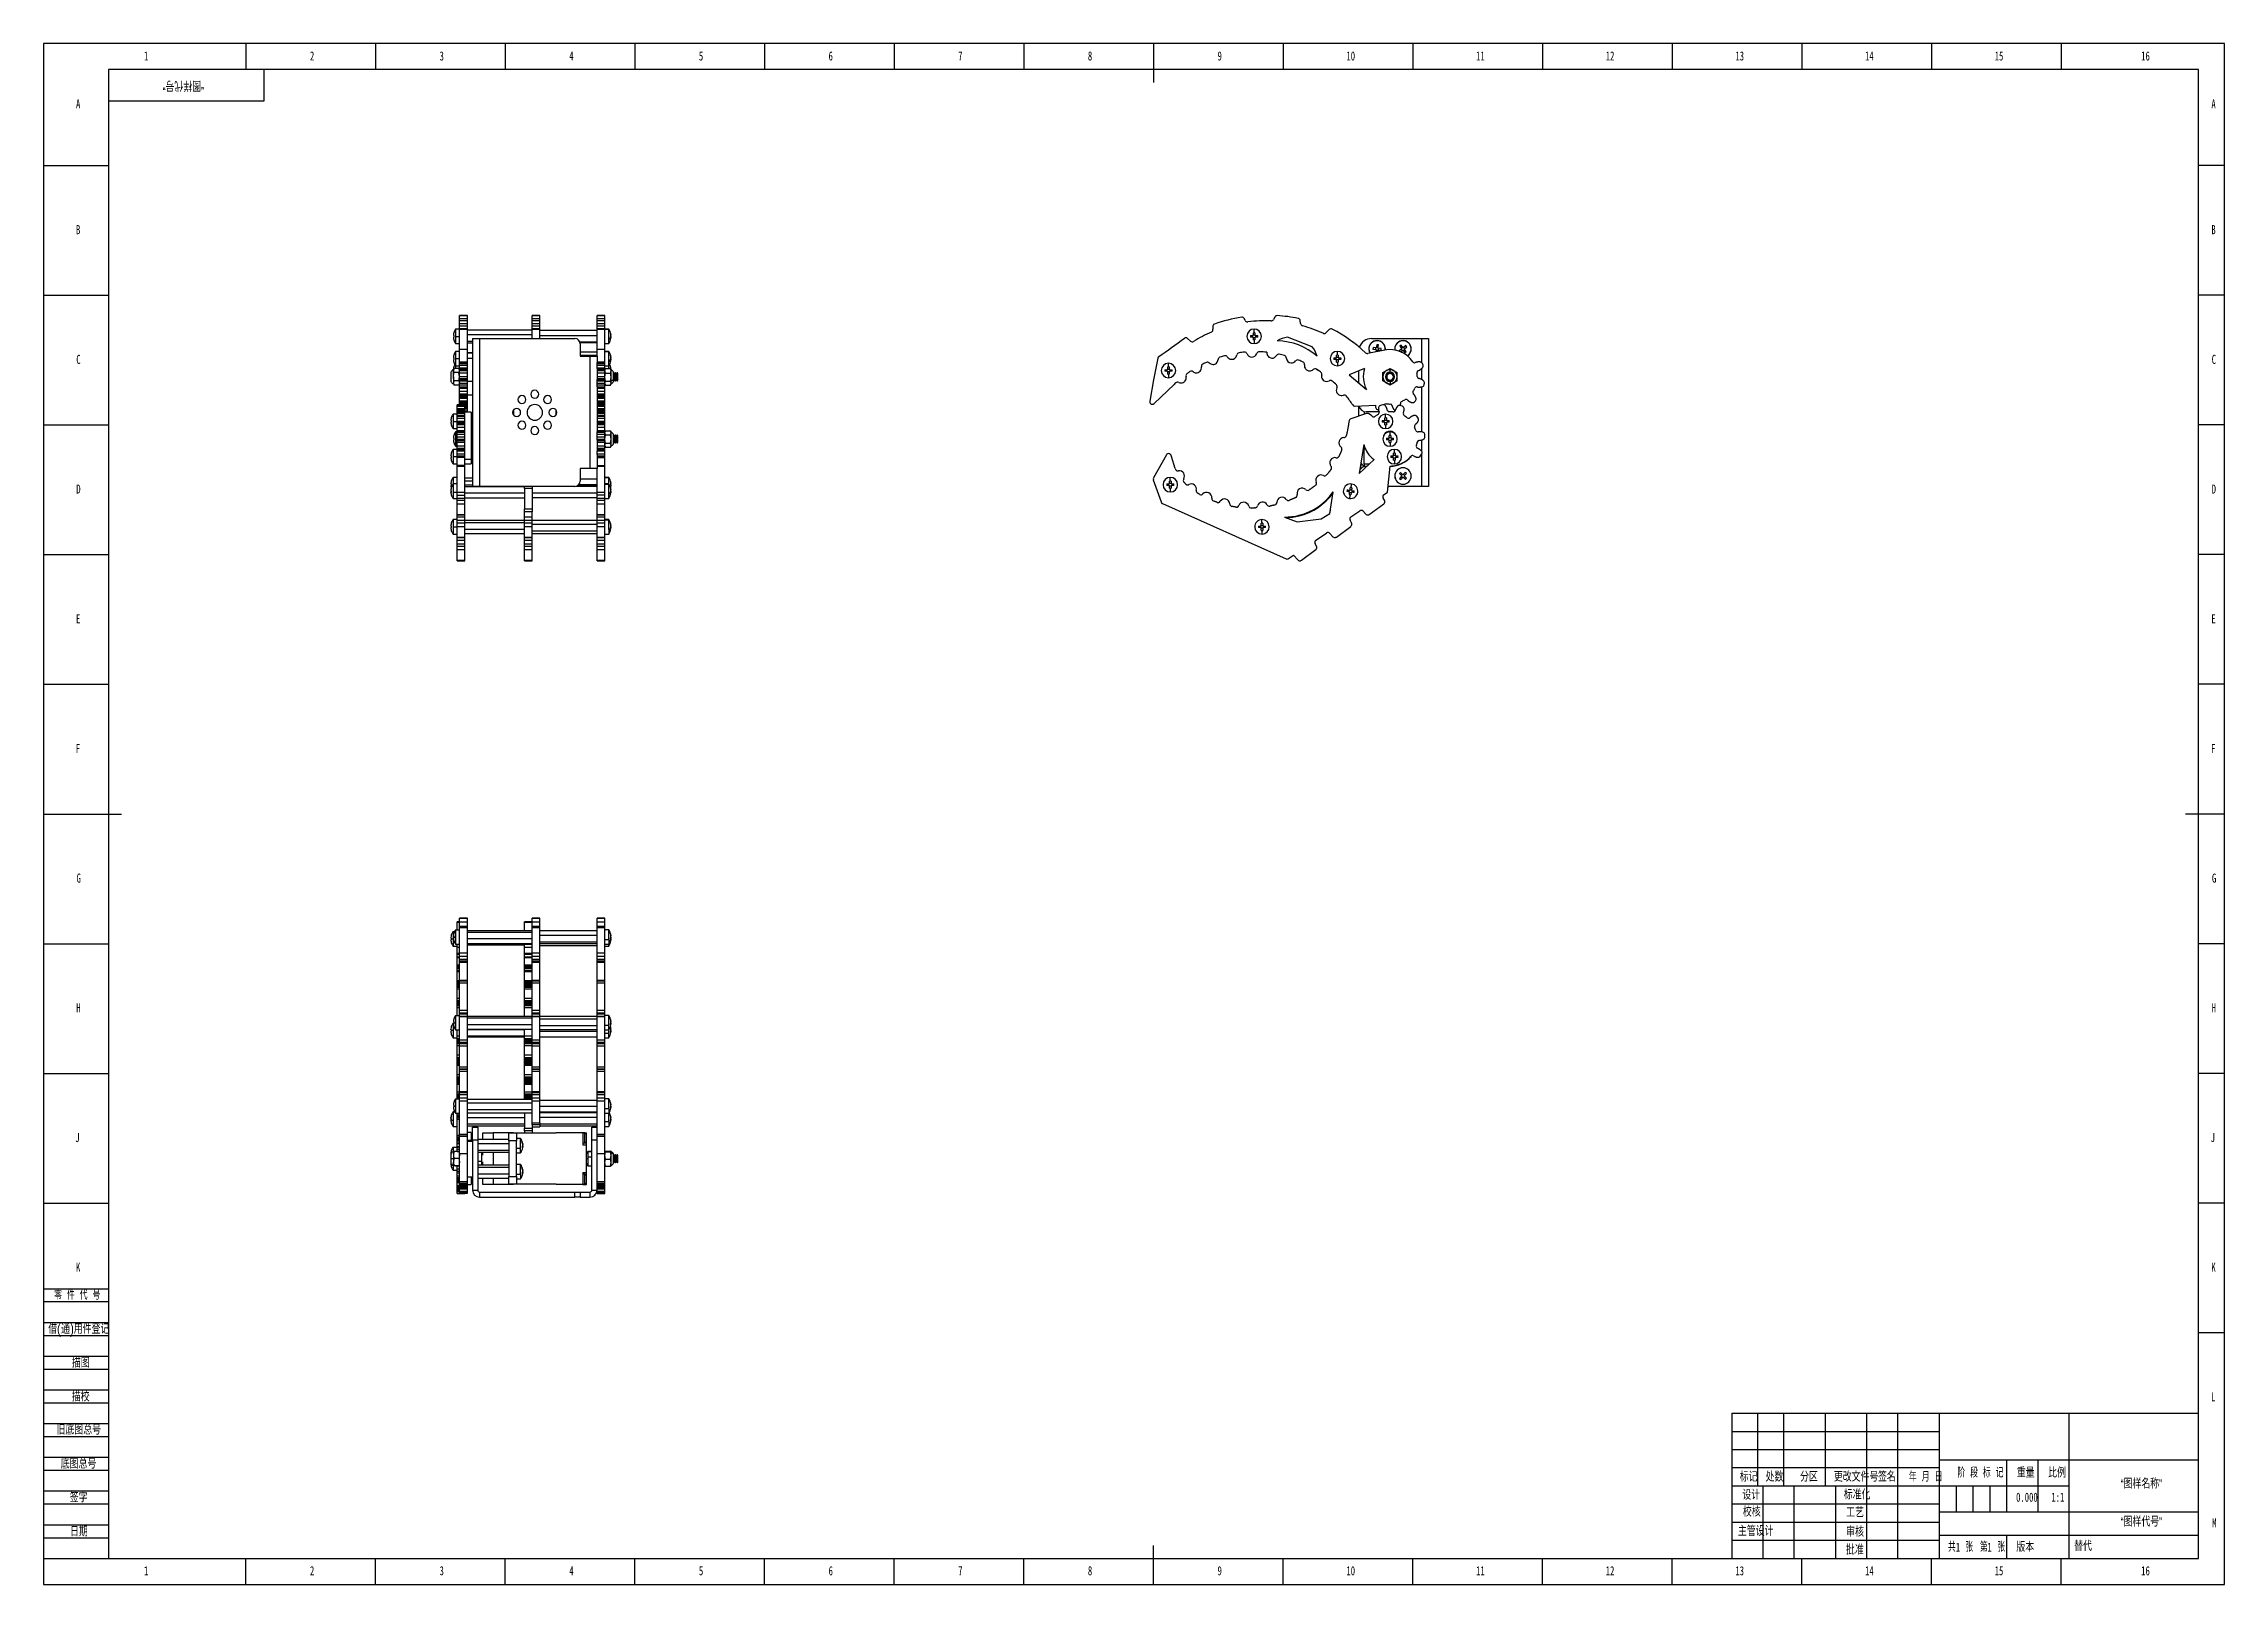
# Model space of a CAD drawing. Header units: millimetres. Extents: x 0 to 841, y 0 to 594.
import ezdxf

# ---------------------------------------------------------------- set-up
doc = ezdxf.new("R2010")
doc.units = ezdxf.units.MM
for name, color, linetype in [('10', 7, 'Continuous'), ('5', 7, 'Continuous'), ('SLD-0', 7, 'Continuous')]:
    doc.layers.add(name, color=color, linetype=linetype)
doc.styles.add('SLDTEXTSTYLE0', font='TXT', dxfattribs={"width": 0.7, "bigfont": 'bigfont'})
doc.styles.add('SLDTEXTSTYLE1', font='TXT', dxfattribs={"width": 0.62, "bigfont": 'bigfont'})
doc.styles.add('SLDTEXTSTYLE2', font='TXT', dxfattribs={"width": 0.614286, "bigfont": 'bigfont'})
doc.styles.add('SLDTEXTSTYLE3', font='TXT', dxfattribs={"width": 0.6, "bigfont": 'bigfont'})
doc.styles.add('SLDTEXTSTYLE4', font='TXT', dxfattribs={"width": 0.7})

msp = doc.modelspace()

# ---------------------------------------------------------------- texts
at = {"layer": '10', "char_height": 3.5}
for s, insert, attachment_point, style in [('1', (39.54, 591), 2, 'SLDTEXTSTYLE4'), ('2', (103.54, 591), 2, 'SLDTEXTSTYLE4'), ('3', (153.54, 591), 2, 'SLDTEXTSTYLE4'), ('4', (203.54, 591), 2, 'SLDTEXTSTYLE4'), ('5', (253.54, 591), 2, 'SLDTEXTSTYLE4'), ('6', (303.55, 591), 2, 'SLDTEXTSTYLE4'), ('7', (353.55, 591), 2, 'SLDTEXTSTYLE4'), ('8', (403.55, 591), 2, 'SLDTEXTSTYLE4'), ('9', (453.55, 591), 2, 'SLDTEXTSTYLE4'), ('10', (504.09, 591), 2, 'SLDTEXTSTYLE4'), ('11', (554.09, 591), 2, 'SLDTEXTSTYLE4'), ('12', (604.09, 591), 2, 'SLDTEXTSTYLE4'), ('13', (654.09, 591), 2, 'SLDTEXTSTYLE4'), ('14', (704.09, 591), 2, 'SLDTEXTSTYLE4'), ('15', (754.09, 591), 2, 'SLDTEXTSTYLE4'), ('16', (810.59, 591), 2, 'SLDTEXTSTYLE4'), ('A', (13.32, 572.5), 2, 'SLDTEXTSTYLE4'), ('A', (836.82, 572.5), 2, 'SLDTEXTSTYLE4'), ('B', (13.32, 524.03), 2, 'SLDTEXTSTYLE4'), ('B', (836.82, 524.03), 2, 'SLDTEXTSTYLE4'), ('C', (13.43, 474.03), 2, 'SLDTEXTSTYLE4'), ('C', (836.93, 474.03), 2, 'SLDTEXTSTYLE4'), ('D', (13.43, 424.03), 2, 'SLDTEXTSTYLE4'), ('D', (836.93, 424.03), 2, 'SLDTEXTSTYLE4'), ('E', (13.32, 374.03), 2, 'SLDTEXTSTYLE4'), ('E', (836.82, 374.03), 2, 'SLDTEXTSTYLE4'), ('F', (13.22, 324.03), 2, 'SLDTEXTSTYLE4'), ('F', (836.72, 324.03), 2, 'SLDTEXTSTYLE4'), ('G', (13.54, 274.03), 2, 'SLDTEXTSTYLE4'), ('G', (837.04, 274.03), 2, 'SLDTEXTSTYLE4'), ('H', (13.43, 224.03), 2, 'SLDTEXTSTYLE4'), ('H', (836.93, 224.03), 2, 'SLDTEXTSTYLE4'), ('J', (13.02, 174.03), 2, 'SLDTEXTSTYLE4'), ('J', (836.52, 174.03), 2, 'SLDTEXTSTYLE4'), ('K', (13.32, 124.03), 2, 'SLDTEXTSTYLE4'), ('K', (836.82, 124.03), 2, 'SLDTEXTSTYLE4'), ('L', (836.68, 74.03), 2, 'SLDTEXTSTYLE4'), ('0.000', (764.84, 35.35), 2, 'SLDTEXTSTYLE4'), ('1:1', (776.75, 35.35), 2, 'SLDTEXTSTYLE4'), ('\\M+18167图样\\M+196BC\\M+18FCC\\M+18168', (808.99, 40.49), 2, 'SLDTEXTSTYLE0'), ('\\M+18D5A\\M+18A6A', (658.73, 29.67), 2, 'SLDTEXTSTYLE0'), ('\\M+18167图样\\M+191E3\\M+18D86\\M+18168', (808.99, 25.83), 2, 'SLDTEXTSTYLE0'), ('M', (837.1, 25.5), 2, 'SLDTEXTSTYLE4'), ('\\M+18EE5\\M+18AC7设计', (660.26, 22.22), 2, 'SLDTEXTSTYLE0'), ('1', (737.45, 16.09), 1, 'SLDTEXTSTYLE4'), ('1', (749.57, 16.09), 1, 'SLDTEXTSTYLE4'), ('1', (39.54, 7), 2, 'SLDTEXTSTYLE4'), ('2', (103.54, 7), 2, 'SLDTEXTSTYLE4'), ('3', (153.54, 7), 2, 'SLDTEXTSTYLE4'), ('4', (203.54, 7), 2, 'SLDTEXTSTYLE4'), ('5', (253.54, 7), 2, 'SLDTEXTSTYLE4'), ('6', (303.55, 7), 2, 'SLDTEXTSTYLE4'), ('7', (353.55, 7), 2, 'SLDTEXTSTYLE4'), ('8', (403.55, 7), 2, 'SLDTEXTSTYLE4'), ('9', (453.55, 7), 2, 'SLDTEXTSTYLE4'), ('10', (504.09, 7), 2, 'SLDTEXTSTYLE4'), ('11', (554.09, 7), 2, 'SLDTEXTSTYLE4'), ('12', (604.09, 7), 2, 'SLDTEXTSTYLE4'), ('13', (654.09, 7), 2, 'SLDTEXTSTYLE4'), ('14', (704.09, 7), 2, 'SLDTEXTSTYLE4'), ('15', (754.09, 7), 2, 'SLDTEXTSTYLE4'), ('16', (810.59, 7), 2, 'SLDTEXTSTYLE4')]:
    msp.add_mtext(s, dxfattribs=dict(at, insert=insert, attachment_point=attachment_point, style=style))
at = {"layer": '10', "color": 7, "char_height": 3.5}
for s, insert, attachment_point, style in [('\\M+197EB \\M+18C8F \\M+191E3 \\M+18D86', (4.08, 113.29), 1, 'SLDTEXTSTYLE2'), ('\\M+18ED8(\\M+192CA)\\M+19770\\M+18C8F\\M+1936F记', (1.82, 100.14), 1, 'SLDTEXTSTYLE0'), ('\\M+19560图', (14.33, 87.09), 2, 'SLDTEXTSTYLE0'), ('\\M+19560\\M+18D5A', (14.3, 74.06), 2, 'SLDTEXTSTYLE0'), ('\\M+18B8C\\M+192EA图总\\M+18D86', (4.99, 61.27), 1, 'SLDTEXTSTYLE0'), ('\\M+192EA图总\\M+18D86', (6.61, 48.18), 1, 'SLDTEXTSTYLE0'), ('标记', (657.52, 43.15), 2, 'SLDTEXTSTYLE0'), ('处\\M+19094', (667.5, 43.15), 2, 'SLDTEXTSTYLE0'), ('\\M+195AA\\M+18BE6', (680.8, 43.15), 2, 'SLDTEXTSTYLE0'), ('\\M+18D58\\M+189FC\\M+195B6\\M+18C8F\\M+18D86', (698.99, 43.15), 2, 'SLDTEXTSTYLE0'), ('签\\M+196BC', (710.85, 43.15), 2, 'SLDTEXTSTYLE0'), ('\\M+1944E \\M+18C8E \\M+193FA', (725.8, 43.15), 2, 'SLDTEXTSTYLE1'), ('阶 \\M+19269 标 记', (746.91, 44.73), 2, 'SLDTEXTSTYLE2'), ('\\M+18F64\\M+197CA', (764.38, 44.73), 2, 'SLDTEXTSTYLE0'), ('\\M+194E4\\M+197E1', (776.5, 44.73), 2, 'SLDTEXTSTYLE0'), ('签\\M+18E9A', (13.53, 35.16), 2, 'SLDTEXTSTYLE0'), ('设计', (658.53, 36.17), 2, 'SLDTEXTSTYLE0'), ('标\\M+18F79\\M+189BB', (699.35, 36.28), 2, 'SLDTEXTSTYLE0'), ('\\M+18D48艺', (698.57, 29.37), 2, 'SLDTEXTSTYLE0'), ('\\M+193FA\\M+18AFA', (13.61, 22.05), 2, 'SLDTEXTSTYLE0'), ('审\\M+18A6A', (698.57, 21.92), 2, 'SLDTEXTSTYLE0'), ('\\M+194E1\\M+18F79', (698.49, 15.01), 2, 'SLDTEXTSTYLE0'), ('\\M+18BA4  张', (739.27, 16.09), 2, 'SLDTEXTSTYLE3'), ('\\M+191E6  张', (751.61, 16.09), 2, 'SLDTEXTSTYLE3'), ('\\M+194C5\\M+1967B', (764.21, 16.09), 2, 'SLDTEXTSTYLE0')]:
    msp.add_mtext(s, dxfattribs=dict(at, insert=insert, attachment_point=attachment_point, style=style))
at = {"layer": 'SLD-0', "insert": (53.88, 576.13), "char_height": 3.5, "attachment_point": 2, "rotation": 180, "style": 'SLDTEXTSTYLE0'}
msp.add_mtext('\\M+18167图样\\M+191E3\\M+18D86\\M+18168', dxfattribs=at)
at = {"layer": 'SLD-0', "insert": (783.07, 16.45), "char_height": 3.5, "attachment_point": 1, "style": 'SLDTEXTSTYLE0'}
msp.add_mtext('\\M+191D6\\M+191E3', dxfattribs=at)

# ---------------------------------------------------------------- linework, layer by layer
at = {"color": 7, "linetype": 'Continuous', "lineweight": 25}
for p, q in [((163.42, 489.14), (160.42, 489.14)), ((160.42, 489.14), (163.42, 489.14)), ((160.42, 488.08), (160.42, 489.14)), ((160.42, 489.14), (160.42, 489.14)), ((160.42, 488.08), (163.42, 488.08)), ((160.42, 487.21), (160.42, 488.08)), ((163.42, 488.08), (163.42, 489.14)), ((163.42, 489.14), (163.42, 489.14)), ((163.42, 487.21), (163.42, 488.08)), ((191.42, 489.14), (188.42, 489.14)), ((188.42, 489.14), (191.42, 489.14)), ((188.42, 488.08), (188.42, 489.14)), ((188.42, 489.14), (188.42, 489.14)), ((188.42, 488.08), (191.42, 488.08)), ((188.42, 487.21), (188.42, 488.08)), ((191.42, 488.08), (191.42, 489.14)), ((191.42, 489.14), (191.42, 489.14)), ((191.42, 487.21), (191.42, 488.08)), ((216.42, 489.14), (213.42, 489.14)), ((213.42, 489.14), (216.42, 489.14)), ((213.42, 488.08), (213.42, 489.14)), ((213.42, 489.14), (213.42, 489.14)), ((213.42, 488.08), (216.42, 488.08)), ((213.42, 487.21), (213.42, 488.08)), ((216.42, 488.08), (216.42, 489.14)), ((216.42, 489.14), (216.42, 489.14)), ((216.42, 487.21), (216.42, 488.08)), ((463.4, 487.27), (463.08, 487.95)), ((474.82, 488.6), (474.34, 487.66)), ((158.06, 481.45), (158.22, 481.45)), ((158.22, 480.85), (158.06, 480.85)), ((160.42, 483.95), (158.88, 483.95)), ((158.88, 483.95), (158.88, 481.15)), ((158.88, 481.15), (160.42, 481.15)), ((158.88, 481.15), (158.88, 478.35)), ((160.42, 487.21), (163.42, 487.21)), ((160.42, 486.08), (160.42, 487.21)), ((160.42, 486.08), (163.42, 486.08)), ((160.42, 485.23), (160.42, 486.08)), ((160.42, 485.23), (163.42, 485.23)), ((160.42, 484.04), (160.42, 485.23)), ((163.42, 484.04), (160.42, 484.04)), ((160.42, 483.93), (160.42, 484.04)), ((160.42, 483.93), (163.42, 483.93)), ((160.42, 476.06), (160.42, 483.93)), ((163.42, 486.08), (163.42, 487.21)), ((163.42, 485.23), (163.42, 486.08)), ((163.42, 484.04), (163.42, 485.23)), ((163.42, 483.93), (163.42, 484.04)), ((163.42, 476.06), (163.42, 483.93)), ((163.42, 483.65), (188.42, 483.65)), ((163.42, 481.8), (188.42, 481.8)), ((165.42, 480.31), (165.42, 423.31)), ((165.42, 480.31), (168.15, 480.31)), ((168.15, 480.31), (168.15, 423.31)), ((168.15, 480.31), (204.92, 480.31)), ((188.42, 487.21), (191.42, 487.21)), ((188.42, 486.08), (188.42, 487.21)), ((188.42, 486.08), (191.42, 486.08)), ((188.42, 485.23), (188.42, 486.08)), ((188.42, 485.23), (191.42, 485.23)), ((188.42, 484.04), (188.42, 485.23)), ((191.42, 484.04), (188.42, 484.04)), ((188.42, 483.93), (188.42, 484.04)), ((188.42, 483.93), (191.42, 483.93)), ((188.42, 480.31), (188.42, 483.93)), ((191.4, 481.14), (191.4, 481.14)), ((191.42, 486.08), (191.42, 487.21)), ((191.42, 485.23), (191.42, 486.08)), ((191.42, 484.04), (191.42, 485.23)), ((191.42, 483.93), (191.42, 484.04)), ((191.42, 480.31), (191.42, 483.93)), ((191.42, 483.53), (213.42, 483.53)), ((191.42, 481.45), (213.42, 481.45)), ((213.42, 487.21), (216.42, 487.21)), ((213.42, 486.08), (213.42, 487.21)), ((213.42, 486.08), (216.42, 486.08)), ((213.42, 485.23), (213.42, 486.08)), ((213.42, 485.23), (216.42, 485.23)), ((213.42, 484.04), (213.42, 485.23)), ((216.42, 484.04), (213.42, 484.04)), ((213.42, 483.93), (213.42, 484.04)), ((213.42, 483.93), (216.42, 483.93)), ((213.42, 476.06), (213.42, 483.93)), ((216.42, 486.08), (216.42, 487.21)), ((216.42, 485.23), (216.42, 486.08)), ((216.42, 484.04), (216.42, 485.23)), ((216.42, 483.93), (216.42, 484.04)), ((217.96, 483.95), (216.42, 483.95)), ((216.42, 476.06), (216.42, 483.93)), ((217.96, 483.73), (216.42, 483.73)), ((217.96, 483.73), (217.96, 483.95)), ((217.96, 480.08), (217.96, 483.73)), ((217.96, 478.35), (217.96, 480.08)), ((218.8, 480.66), (218.62, 480.66)), ((218.77, 481.63), (218.8, 481.63)), ((442.31, 479.31), (441.16, 480.36)), ((450.84, 484.83), (450.96, 483.88)), ((465.44, 481.45), (466.23, 481.45)), ((466.23, 480.85), (465.44, 480.85)), ((466.3, 480.84), (466.3, 481.46)), ((466.52, 481.68), (467.13, 481.68)), ((467.13, 480.62), (466.52, 480.62)), ((466.53, 481.75), (466.53, 482.53)), ((466.53, 479.76), (466.53, 480.55)), ((466.83, 482.53), (466.83, 483.95)), ((466.83, 479.76), (466.83, 478.35)), ((467.13, 482.53), (467.13, 481.75)), ((467.13, 480.55), (467.13, 479.76)), ((467.36, 481.46), (467.36, 480.84)), ((467.43, 481.45), (468.21, 481.45)), ((468.21, 480.85), (467.43, 480.85)), ((489.2, 477.09), (479.64, 480.79)), ((484.75, 486.08), (484.62, 487.21)), ((495.79, 483.76), (494.51, 482.51)), ((512.11, 480.31), (531.37, 480.31)), ((531.37, 480.31), (534.11, 480.31)), ((534.11, 480.31), (534.11, 423.31)), ((158.06, 472.87), (158.22, 472.87)), ((158.22, 472.27), (158.06, 472.27)), ((158.88, 478.35), (160.42, 478.35)), ((160.42, 475.37), (158.88, 475.37)), ((158.88, 475.37), (158.88, 472.57)), ((158.88, 472.57), (160.42, 472.57)), ((158.88, 472.57), (158.88, 469.77)), ((163.42, 476.06), (160.42, 476.06)), ((160.42, 471.33), (160.42, 476.06)), ((160.42, 471.33), (163.42, 471.33)), ((160.42, 471.27), (160.42, 471.33)), ((160.42, 471.27), (163.42, 471.27)), ((160.42, 471.26), (160.42, 471.27)), ((160.42, 471.27), (163.42, 471.27)), ((160.42, 471.27), (160.42, 471.27)), ((160.42, 471.27), (163.42, 471.27)), ((160.42, 471.27), (160.42, 471.27)), ((160.42, 471.27), (163.42, 471.27)), ((160.42, 471.27), (160.42, 471.27)), ((160.42, 471.27), (163.42, 471.27)), ((160.42, 471.27), (160.42, 471.27)), ((160.42, 471.27), (163.42, 471.27)), ((160.42, 471.27), (160.42, 471.27)), ((160.42, 471.27), (163.42, 471.27)), ((160.42, 471.27), (160.42, 471.27)), ((160.42, 471.27), (163.42, 471.27)), ((160.42, 471.27), (160.42, 471.27)), ((160.42, 471.26), (163.42, 471.26)), ((160.42, 471.25), (160.42, 471.26)), ((160.42, 471.26), (163.42, 471.26)), ((160.42, 471.26), (160.42, 471.26)), ((160.42, 471.26), (163.42, 471.26)), ((160.42, 471.26), (160.42, 471.26)), ((160.42, 471.26), (163.42, 471.26)), ((160.42, 471.26), (160.42, 471.26)), ((160.42, 471.25), (163.42, 471.25)), ((160.42, 470.63), (160.42, 471.25)), ((160.42, 471.25), (163.42, 471.25)), ((160.42, 471.25), (160.42, 471.25)), ((163.42, 479.3), (165.42, 479.3)), ((163.42, 478.64), (165.42, 478.64)), ((163.42, 471.33), (163.42, 476.06)), ((163.42, 474.86), (165.42, 474.86)), ((163.42, 474.77), (165.42, 474.77)), ((165.42, 472.56), (163.42, 472.56)), ((163.42, 471.27), (163.42, 471.33)), ((163.42, 471.26), (163.42, 471.27)), ((163.42, 471.27), (163.42, 471.27)), ((163.42, 471.27), (163.42, 471.27)), ((163.42, 471.27), (163.42, 471.27)), ((163.42, 471.27), (163.42, 471.27)), ((163.42, 471.27), (163.42, 471.27)), ((163.42, 471.27), (163.42, 471.27)), ((163.42, 471.27), (163.42, 471.27)), ((163.42, 471.25), (163.42, 471.26)), ((163.42, 471.26), (163.42, 471.26)), ((163.42, 471.26), (163.42, 471.26)), ((163.42, 471.26), (163.42, 471.26)), ((163.42, 470.63), (163.42, 471.25)), ((163.42, 471.25), (163.42, 471.25)), ((206.77, 479.06), (213.42, 479.06)), ((206.87, 478.76), (213.42, 478.76)), ((206.92, 478.31), (206.92, 473.46)), ((206.92, 475.17), (213.42, 475.17)), ((206.92, 473.85), (213.42, 473.85)), ((206.92, 473.46), (210.68, 473.46)), ((210.68, 473.46), (210.68, 430.17)), ((210.68, 473.46), (213.42, 473.46)), ((216.42, 476.06), (213.42, 476.06)), ((213.42, 473.46), (213.42, 476.06)), ((213.42, 473.46), (213.42, 471.09)), ((213.42, 471.33), (216.42, 471.33)), ((213.42, 471.27), (216.42, 471.27)), ((213.42, 471.27), (216.42, 471.27)), ((213.42, 471.27), (216.42, 471.27)), ((213.42, 471.27), (216.42, 471.27)), ((213.42, 471.27), (216.42, 471.27)), ((213.42, 471.27), (216.42, 471.27)), ((213.42, 471.27), (216.42, 471.27)), ((213.42, 471.27), (216.42, 471.27)), ((213.42, 471.26), (216.42, 471.26)), ((213.42, 471.26), (216.42, 471.26)), ((213.42, 471.26), (216.42, 471.26)), ((213.42, 471.26), (216.42, 471.26)), ((213.42, 471.25), (216.42, 471.25)), ((213.42, 471.25), (216.42, 471.25)), ((213.42, 470.63), (213.42, 471.09)), ((216.42, 478.35), (217.96, 478.35)), ((216.42, 471.33), (216.42, 476.06)), ((217.96, 475.37), (216.42, 475.37)), ((217.96, 475.16), (216.42, 475.16)), ((216.42, 471.27), (216.42, 471.33)), ((216.42, 471.26), (216.42, 471.27)), ((216.42, 471.27), (216.42, 471.27)), ((216.42, 471.27), (216.42, 471.27)), ((216.42, 471.27), (216.42, 471.27)), ((216.42, 471.27), (216.42, 471.27)), ((216.42, 471.27), (216.42, 471.27)), ((216.42, 471.27), (216.42, 471.27)), ((216.42, 471.27), (216.42, 471.27)), ((216.42, 471.25), (216.42, 471.26)), ((216.42, 471.26), (216.42, 471.26)), ((216.42, 471.26), (216.42, 471.26)), ((216.42, 471.26), (216.42, 471.26)), ((216.42, 470.63), (216.42, 471.25)), ((216.42, 471.25), (216.42, 471.25)), ((217.96, 475.16), (217.96, 475.37)), ((217.96, 471.5), (217.96, 475.16)), ((217.96, 469.77), (217.96, 471.5)), ((218.8, 472.09), (218.62, 472.09)), ((218.77, 473.05), (218.8, 473.05)), ((429.65, 472.72), (427.99, 464.42)), ((497.56, 472.87), (498.35, 472.87)), ((498.35, 472.27), (497.56, 472.27)), ((498.42, 472.26), (498.42, 472.88)), ((498.64, 473.1), (499.26, 473.1)), ((499.26, 472.04), (498.64, 472.04)), ((498.65, 473.17), (498.65, 473.95)), ((498.65, 471.19), (498.65, 471.97)), ((498.95, 473.96), (498.95, 475.37)), ((498.95, 471.18), (498.95, 469.77)), ((499.25, 473.95), (499.25, 473.17)), ((499.25, 471.97), (499.25, 471.19)), ((499.48, 472.88), (499.48, 472.26)), ((499.55, 472.87), (500.33, 472.87)), ((500.33, 472.27), (499.55, 472.27)), ((505.47, 478.49), (505.43, 478.53)), ((517.24, 475.87), (510.63, 474.56)), ((512.68, 476.8), (512.61, 476.17)), ((512.61, 476.17), (513.88, 476.03)), ((513.95, 476.66), (512.68, 476.8)), ((513.66, 476.7), (513.59, 476.06)), ((513.88, 476.03), (513.79, 475.19)), ((513.85, 475.73), (514.49, 475.66)), ((514.09, 477.94), (513.95, 476.66)), ((514.62, 476.89), (513.98, 476.96)), ((514.73, 477.87), (514.09, 477.94)), ((514.45, 475.32), (514.52, 475.96)), ((514.52, 475.96), (515.79, 475.82)), ((514.59, 476.6), (514.73, 477.87)), ((515.86, 476.46), (514.59, 476.6)), ((514.82, 475.93), (514.89, 476.56)), ((515.79, 475.82), (515.86, 476.46)), ((517.36, 475.89), (517.37, 475.98)), ((517.41, 475.9), (517.44, 476.31)), ((521.04, 476.31), (521.06, 475.9)), ((523.79, 476.36), (522.79, 475.57)), ((522.79, 475.57), (522.92, 475.39)), ((523.49, 477.76), (522.99, 477.37)), ((522.99, 477.37), (523.79, 476.36)), ((523.37, 475.21), (524.19, 475.86)), ((524.29, 476.76), (523.49, 477.76)), ((523.55, 476.18), (523.95, 475.68)), ((524.1, 477), (523.6, 476.6)), ((524.19, 475.86), (524.98, 474.86)), ((525.29, 477.56), (524.29, 476.76)), ((524.37, 475.63), (524.87, 476.03)), ((524.92, 476.45), (524.52, 476.95)), ((524.69, 476.26), (525.69, 477.06)), ((525.48, 475.26), (524.69, 476.26)), ((524.98, 474.86), (525.48, 475.26)), ((525.69, 477.06), (525.29, 477.56)), ((529.01, 471.04), (528.97, 471.03)), ((529.05, 471.06), (529.01, 471.04)), ((529.09, 471.07), (529.05, 471.06)), ((529.13, 471.09), (529.09, 471.07)), ((529.16, 471.1), (529.13, 471.09)), ((529.2, 471.11), (529.16, 471.1)), ((529.24, 471.12), (529.2, 471.11)), ((529.28, 471.14), (529.24, 471.12)), ((529.32, 471.15), (529.28, 471.14)), ((529.36, 471.16), (529.32, 471.15)), ((529.4, 471.17), (529.36, 471.16)), ((529.44, 471.18), (529.4, 471.17)), ((529.48, 471.19), (529.44, 471.18)), ((529.52, 471.2), (529.48, 471.19)), ((529.56, 471.2), (529.52, 471.2)), ((529.6, 471.21), (529.56, 471.2)), ((529.64, 471.22), (529.6, 471.21)), ((529.68, 471.22), (529.64, 471.22)), ((529.72, 471.23), (529.68, 471.22)), ((529.76, 471.24), (529.72, 471.23)), ((529.8, 471.24), (529.76, 471.24)), ((529.84, 471.24), (529.8, 471.24)), ((529.88, 471.25), (529.84, 471.24)), ((529.92, 471.25), (529.88, 471.25)), ((529.96, 471.26), (529.92, 471.25)), ((530.01, 471.26), (529.96, 471.26)), ((530.05, 471.26), (530.01, 471.26)), ((530.09, 471.26), (530.05, 471.26)), ((530.13, 471.27), (530.09, 471.26)), ((530.17, 471.27), (530.13, 471.27)), ((530.21, 471.27), (530.17, 471.27)), ((530.25, 471.27), (530.21, 471.27)), ((530.29, 471.27), (530.25, 471.27)), ((530.33, 471.27), (530.29, 471.27)), ((530.37, 471.27), (530.33, 471.27)), ((530.41, 471.27), (530.37, 471.27)), ((530.45, 471.27), (530.41, 471.27)), ((530.5, 471.27), (530.45, 471.27)), ((530.54, 471.27), (530.5, 471.27)), ((530.58, 471.27), (530.54, 471.27)), ((530.62, 471.27), (530.58, 471.27)), ((530.66, 471.27), (530.62, 471.27)), ((530.7, 471.26), (530.66, 471.27)), ((530.74, 471.26), (530.7, 471.26)), ((530.78, 471.26), (530.74, 471.26)), ((530.82, 471.26), (530.78, 471.26)), ((530.86, 471.25), (530.82, 471.26)), ((530.9, 471.25), (530.86, 471.25)), ((157.04, 467.33), (157.04, 465.56)), ((157.04, 465.56), (157.04, 463.8)), ((158.27, 468.74), (158.02, 468.31)), ((158.26, 468.74), (158.02, 467.94)), ((158.02, 468.31), (158.02, 467.94)), ((158.02, 467.94), (158.26, 467.15)), ((158.02, 465.56), (158.02, 467.94)), ((158.02, 465.56), (158.26, 467.15)), ((158.02, 465.56), (158.02, 463.18)), ((158.26, 463.97), (158.02, 465.56)), ((158.26, 463.97), (158.02, 463.18)), ((158.02, 463.18), (158.26, 462.39)), ((158.02, 463.18), (158.02, 462.81)), ((158.02, 462.81), (158.27, 462.38)), ((160.17, 468.74), (158.26, 468.74)), ((160.17, 467.15), (158.26, 467.15)), ((160.17, 463.97), (158.26, 463.97)), ((158.88, 469.77), (160.42, 469.77)), ((158.88, 469.77), (158.88, 468.74)), ((160.42, 468.31), (160.17, 468.74)), ((160.17, 468.74), (160.42, 467.94)), ((160.42, 467.94), (160.17, 467.15)), ((160.42, 465.56), (160.17, 467.15)), ((160.17, 463.97), (160.42, 465.56)), ((160.17, 463.97), (160.42, 463.18)), ((160.42, 463.18), (160.17, 462.39)), ((160.17, 462.38), (160.42, 462.81)), ((160.42, 470.63), (163.42, 470.63)), ((160.42, 470.08), (160.42, 470.63)), ((160.42, 470.08), (163.42, 470.08)), ((160.42, 469.05), (160.42, 470.08)), ((160.42, 469.05), (163.42, 469.05)), ((160.42, 469.02), (160.42, 469.05)), ((160.42, 469.02), (163.42, 469.02)), ((160.42, 468.99), (160.42, 469.02)), ((160.42, 468.99), (163.42, 468.99)), ((160.42, 468.96), (160.42, 468.99)), ((160.42, 468.96), (163.42, 468.96)), ((160.42, 468.93), (160.42, 468.96)), ((160.42, 468.93), (163.42, 468.93)), ((160.42, 468.9), (160.42, 468.93)), ((160.42, 468.9), (163.42, 468.9)), ((160.42, 468.88), (160.42, 468.9)), ((160.42, 468.88), (163.42, 468.88)), ((160.42, 468.85), (160.42, 468.88)), ((160.42, 468.85), (163.42, 468.85)), ((160.42, 468.82), (160.42, 468.85)), ((160.42, 468.82), (163.42, 468.82)), ((160.42, 468.79), (160.42, 468.82)), ((160.42, 468.79), (163.42, 468.79)), ((160.42, 468.76), (160.42, 468.79)), ((160.42, 468.76), (163.42, 468.76)), ((160.42, 468.74), (160.42, 468.76)), ((160.42, 468.74), (163.42, 468.74)), ((160.42, 468.71), (160.42, 468.74)), ((160.42, 468.71), (163.42, 468.71)), ((160.42, 468.68), (160.42, 468.71)), ((160.42, 468.68), (163.42, 468.68)), ((160.42, 468.65), (160.42, 468.68)), ((160.42, 468.65), (163.42, 468.65)), ((160.42, 468.63), (160.42, 468.65)), ((160.42, 468.63), (163.42, 468.63)), ((160.42, 468.6), (160.42, 468.63)), ((160.42, 468.6), (163.42, 468.6)), ((160.42, 468.58), (160.42, 468.6)), ((160.42, 468.58), (163.42, 468.58)), ((160.42, 468.55), (160.42, 468.58)), ((160.42, 468.55), (163.42, 468.55)), ((160.42, 468.52), (160.42, 468.55)), ((160.42, 468.52), (163.42, 468.52)), ((160.42, 468.5), (160.42, 468.52)), ((160.42, 468.5), (163.42, 468.5)), ((160.42, 468.47), (160.42, 468.5)), ((160.42, 468.47), (163.42, 468.47)), ((160.42, 468.45), (160.42, 468.47)), ((160.42, 468.45), (163.42, 468.45)), ((160.42, 468.42), (160.42, 468.45)), ((160.42, 468.42), (163.42, 468.42)), ((160.42, 468.4), (160.42, 468.42)), ((160.42, 468.4), (163.42, 468.4)), ((160.42, 468.37), (160.42, 468.4)), ((160.42, 468.37), (163.42, 468.37)), ((160.42, 468.35), (160.42, 468.37)), ((160.42, 468.35), (163.42, 468.35)), ((160.42, 468.33), (160.42, 468.35)), ((160.42, 468.33), (163.42, 468.33)), ((160.42, 468.3), (160.42, 468.33)), ((160.42, 468.3), (163.42, 468.3)), ((160.42, 468.28), (160.42, 468.3)), ((160.42, 468.28), (163.42, 468.28)), ((160.42, 468.26), (160.42, 468.28)), ((160.42, 468.26), (163.42, 468.26)), ((160.42, 468.24), (160.42, 468.26)), ((160.42, 468.24), (163.42, 468.24)), ((160.42, 468.21), (160.42, 468.24)), ((160.42, 468.21), (163.42, 468.21)), ((160.42, 468.19), (160.42, 468.21)), ((160.42, 468.19), (163.42, 468.19)), ((160.42, 468.17), (160.42, 468.19)), ((160.42, 468.17), (163.42, 468.17)), ((160.42, 468.15), (160.42, 468.17)), ((160.42, 468.15), (163.42, 468.15)), ((160.42, 468.13), (160.42, 468.15)), ((160.42, 468.13), (163.42, 468.13)), ((160.42, 468.11), (160.42, 468.13)), ((160.42, 468.11), (163.42, 468.11)), ((160.42, 468.09), (160.42, 468.11)), ((160.42, 468.09), (163.42, 468.09)), ((160.42, 468.08), (160.42, 468.09)), ((160.42, 468.08), (163.42, 468.08)), ((160.42, 468.06), (160.42, 468.08)), ((160.42, 468.06), (163.42, 468.06)), ((160.42, 468.04), (160.42, 468.06)), ((160.42, 468.04), (163.42, 468.04)), ((160.42, 468.02), (160.42, 468.04)), ((160.42, 468.02), (163.42, 468.02)), ((160.42, 468.01), (160.42, 468.02)), ((160.42, 468.01), (163.42, 468.01)), ((160.42, 467.99), (160.42, 468.01)), ((160.42, 467.99), (163.42, 467.99)), ((160.42, 467.98), (160.42, 467.99)), ((160.42, 467.98), (163.42, 467.98)), ((160.42, 467.96), (160.42, 467.98)), ((160.42, 467.96), (163.42, 467.96)), ((160.42, 467.95), (160.42, 467.96)), ((160.42, 467.95), (163.42, 467.95)), ((160.42, 467.93), (160.42, 467.95)), ((160.42, 467.93), (163.42, 467.93)), ((160.42, 467.07), (160.42, 467.93)), ((160.42, 467.07), (163.42, 467.07)), ((160.42, 465.67), (160.42, 467.07)), ((160.42, 465.67), (163.42, 465.67)), ((160.42, 464.9), (160.42, 465.67)), ((160.42, 464.9), (163.42, 464.9)), ((160.42, 464.89), (160.42, 464.9)), ((160.42, 464.89), (163.42, 464.89)), ((160.42, 464.88), (160.42, 464.89)), ((160.42, 464.88), (163.42, 464.88)), ((160.42, 464.87), (160.42, 464.88)), ((160.42, 464.87), (163.42, 464.87)), ((160.42, 464.86), (160.42, 464.87)), ((160.42, 464.86), (163.42, 464.86)), ((160.42, 464.85), (160.42, 464.86)), ((160.42, 464.85), (163.42, 464.85)), ((160.42, 464.84), (160.42, 464.85)), ((160.42, 464.84), (163.42, 464.84)), ((160.42, 464.83), (160.42, 464.84)), ((160.42, 464.83), (163.42, 464.83)), ((160.42, 464.82), (160.42, 464.83)), ((160.42, 464.82), (163.42, 464.82)), ((160.42, 464.81), (160.42, 464.82)), ((160.42, 464.81), (163.42, 464.81)), ((160.42, 464.8), (160.42, 464.81)), ((160.42, 464.8), (163.42, 464.8)), ((160.42, 464.78), (160.42, 464.8)), ((160.42, 464.78), (163.42, 464.78)), ((160.42, 464.77), (160.42, 464.78)), ((160.42, 464.77), (163.42, 464.77)), ((160.42, 464.76), (160.42, 464.77)), ((160.42, 464.76), (163.42, 464.76)), ((160.42, 464.74), (160.42, 464.76)), ((160.42, 464.74), (163.42, 464.74)), ((160.42, 464.73), (160.42, 464.74)), ((160.42, 464.73), (163.42, 464.73)), ((160.42, 464.71), (160.42, 464.73)), ((160.42, 464.71), (163.42, 464.71)), ((160.42, 464.7), (160.42, 464.71)), ((160.42, 464.7), (163.42, 464.7)), ((160.42, 464.68), (160.42, 464.7)), ((160.42, 464.68), (163.42, 464.68)), ((160.42, 464.66), (160.42, 464.68)), ((160.42, 464.66), (163.42, 464.66)), ((160.42, 464.65), (160.42, 464.66)), ((160.42, 464.65), (163.42, 464.65)), ((160.42, 464.63), (160.42, 464.65)), ((160.42, 464.63), (163.42, 464.63)), ((160.42, 464.61), (160.42, 464.63)), ((160.42, 464.61), (163.42, 464.61)), ((160.42, 464.59), (160.42, 464.61)), ((160.42, 464.59), (163.42, 464.59)), ((160.42, 464.57), (160.42, 464.59)), ((160.42, 464.57), (163.42, 464.57)), ((160.42, 464.55), (160.42, 464.57)), ((160.42, 464.55), (163.42, 464.55)), ((160.42, 464.53), (160.42, 464.55)), ((160.42, 464.53), (163.42, 464.53)), ((160.42, 464.51), (160.42, 464.53)), ((160.42, 464.51), (163.42, 464.51)), ((160.42, 464.49), (160.42, 464.51)), ((160.42, 464.49), (163.42, 464.49)), ((160.42, 464.47), (160.42, 464.49)), ((160.42, 464.47), (163.42, 464.47)), ((160.42, 464.45), (160.42, 464.47)), ((160.42, 464.45), (163.42, 464.45)), ((160.42, 464.43), (160.42, 464.45)), ((160.42, 464.43), (163.42, 464.43)), ((160.42, 464.41), (160.42, 464.43)), ((160.42, 464.41), (163.42, 464.41)), ((160.42, 464.39), (160.42, 464.41)), ((160.42, 464.39), (163.42, 464.39)), ((160.42, 464.37), (160.42, 464.39)), ((160.42, 464.37), (163.42, 464.37)), ((160.42, 464.34), (160.42, 464.37)), ((160.42, 464.34), (163.42, 464.34)), ((160.42, 464.32), (160.42, 464.34)), ((160.42, 464.32), (163.42, 464.32)), ((160.42, 464.3), (160.42, 464.32)), ((160.42, 464.3), (163.42, 464.3)), ((160.42, 464.28), (160.42, 464.3)), ((160.42, 464.28), (163.42, 464.28)), ((160.42, 464.25), (160.42, 464.28)), ((160.42, 464.25), (163.42, 464.25)), ((160.42, 464.23), (160.42, 464.25)), ((160.42, 464.23), (163.42, 464.23)), ((160.42, 464.21), (160.42, 464.23)), ((160.42, 464.21), (163.42, 464.21)), ((160.42, 464.19), (160.42, 464.21)), ((160.42, 464.19), (163.42, 464.19)), ((160.42, 464.16), (160.42, 464.19)), ((160.42, 464.16), (163.42, 464.16)), ((160.42, 464.14), (160.42, 464.16)), ((160.42, 464.14), (163.42, 464.14)), ((160.42, 464.11), (160.42, 464.14)), ((160.42, 464.11), (163.42, 464.11)), ((160.42, 464.09), (160.42, 464.11)), ((160.42, 464.09), (163.42, 464.09)), ((160.42, 464.06), (160.42, 464.09)), ((160.42, 464.06), (163.42, 464.06)), ((160.42, 464.04), (160.42, 464.06)), ((160.42, 464.04), (163.42, 464.04)), ((160.42, 463.06), (160.42, 464.04)), ((160.42, 463.06), (163.42, 463.06)), ((160.42, 462.48), (160.42, 463.06)), ((163.42, 470.08), (163.42, 470.63)), ((163.42, 469.05), (163.42, 470.08)), ((163.42, 469.02), (163.42, 469.05)), ((163.42, 468.99), (163.42, 469.02)), ((163.42, 468.96), (163.42, 468.99)), ((163.42, 468.93), (163.42, 468.96)), ((163.42, 468.9), (163.42, 468.93)), ((163.42, 468.88), (163.42, 468.9)), ((163.42, 468.85), (163.42, 468.88)), ((163.42, 468.82), (163.42, 468.85)), ((163.42, 468.79), (163.42, 468.82)), ((163.42, 468.76), (163.42, 468.79)), ((163.42, 468.74), (163.42, 468.76)), ((163.42, 468.71), (163.42, 468.74)), ((163.42, 468.68), (163.42, 468.71)), ((163.42, 468.65), (163.42, 468.68)), ((163.42, 468.63), (163.42, 468.65)), ((163.42, 468.6), (163.42, 468.63)), ((163.42, 468.58), (163.42, 468.6)), ((163.42, 468.55), (163.42, 468.58)), ((163.42, 468.52), (163.42, 468.55)), ((163.42, 468.5), (163.42, 468.52)), ((163.42, 468.47), (163.42, 468.5)), ((163.42, 468.45), (163.42, 468.47)), ((163.42, 468.42), (163.42, 468.45)), ((163.42, 468.4), (163.42, 468.42)), ((163.42, 468.37), (163.42, 468.4)), ((163.42, 468.35), (163.42, 468.37)), ((163.42, 468.33), (163.42, 468.35)), ((163.42, 468.3), (163.42, 468.33)), ((163.42, 468.28), (163.42, 468.3)), ((163.42, 468.26), (163.42, 468.28)), ((163.42, 468.24), (163.42, 468.26)), ((163.42, 468.21), (163.42, 468.24)), ((163.42, 468.19), (163.42, 468.21)), ((163.42, 468.17), (163.42, 468.19)), ((163.42, 468.15), (163.42, 468.17)), ((163.42, 468.13), (163.42, 468.15)), ((163.42, 468.11), (163.42, 468.13)), ((163.42, 468.09), (163.42, 468.11)), ((163.42, 468.08), (163.42, 468.09)), ((163.42, 468.06), (163.42, 468.08)), ((163.42, 468.04), (163.42, 468.06)), ((163.42, 468.02), (163.42, 468.04)), ((163.42, 468.01), (163.42, 468.02)), ((163.42, 467.99), (163.42, 468.01)), ((163.42, 467.98), (163.42, 467.99)), ((163.42, 467.96), (163.42, 467.98)), ((163.42, 467.95), (163.42, 467.96)), ((163.42, 467.93), (163.42, 467.95)), ((163.42, 467.07), (163.42, 467.93)), ((163.42, 465.67), (163.42, 467.07)), ((163.42, 464.9), (163.42, 465.67)), ((163.42, 464.89), (163.42, 464.9)), ((163.42, 464.88), (163.42, 464.89)), ((163.42, 464.87), (163.42, 464.88)), ((163.42, 464.86), (163.42, 464.87)), ((163.42, 464.85), (163.42, 464.86)), ((163.42, 464.84), (163.42, 464.85)), ((163.42, 464.83), (163.42, 464.84)), ((163.42, 464.82), (163.42, 464.83)), ((163.42, 464.81), (163.42, 464.82)), ((163.42, 464.8), (163.42, 464.81)), ((163.42, 464.78), (163.42, 464.8)), ((163.42, 464.77), (163.42, 464.78)), ((163.42, 464.76), (163.42, 464.77)), ((163.42, 464.74), (163.42, 464.76)), ((163.42, 464.73), (163.42, 464.74)), ((163.42, 464.71), (163.42, 464.73)), ((163.42, 464.7), (163.42, 464.71)), ((163.42, 464.68), (163.42, 464.7)), ((163.42, 464.66), (163.42, 464.68)), ((163.42, 464.65), (163.42, 464.66)), ((163.42, 464.63), (163.42, 464.65)), ((163.42, 464.61), (163.42, 464.63)), ((163.42, 464.59), (163.42, 464.61)), ((163.42, 464.57), (163.42, 464.59)), ((163.42, 464.55), (163.42, 464.57)), ((163.42, 464.53), (163.42, 464.55)), ((163.42, 464.51), (163.42, 464.53)), ((163.42, 464.49), (163.42, 464.51)), ((163.42, 464.47), (163.42, 464.49)), ((163.42, 464.45), (163.42, 464.47)), ((163.42, 464.43), (163.42, 464.45)), ((163.42, 464.41), (163.42, 464.43)), ((163.42, 464.39), (163.42, 464.41)), ((163.42, 464.37), (163.42, 464.39)), ((163.42, 464.34), (163.42, 464.37)), ((163.42, 464.32), (163.42, 464.34)), ((163.42, 464.3), (163.42, 464.32)), ((163.42, 464.28), (163.42, 464.3)), ((163.42, 464.25), (163.42, 464.28)), ((163.42, 464.23), (163.42, 464.25)), ((163.42, 464.21), (163.42, 464.23)), ((163.42, 464.19), (163.42, 464.21)), ((163.42, 464.16), (163.42, 464.19)), ((163.42, 464.14), (163.42, 464.16)), ((163.42, 464.11), (163.42, 464.14)), ((163.42, 464.09), (163.42, 464.11)), ((163.42, 464.06), (163.42, 464.09)), ((163.42, 464.04), (163.42, 464.06)), ((163.42, 463.06), (163.42, 464.04)), ((163.42, 463.81), (165.42, 463.81)), ((163.42, 462.48), (163.42, 463.06)), ((213.42, 470.63), (216.42, 470.63)), ((213.42, 470.08), (213.42, 470.63)), ((213.42, 470.08), (216.42, 470.08)), ((213.42, 469.05), (213.42, 470.08)), ((213.42, 469.05), (216.42, 469.05)), ((213.42, 469.02), (213.42, 469.05)), ((213.42, 469.02), (216.42, 469.02)), ((213.42, 468.99), (213.42, 469.02)), ((213.42, 468.99), (216.42, 468.99)), ((213.42, 468.96), (213.42, 468.99)), ((213.42, 468.96), (216.42, 468.96)), ((213.42, 468.93), (213.42, 468.96)), ((213.42, 468.93), (216.42, 468.93)), ((213.42, 468.9), (213.42, 468.93)), ((213.42, 468.9), (216.42, 468.9)), ((213.42, 468.88), (213.42, 468.9)), ((213.42, 468.88), (216.42, 468.88)), ((213.42, 468.85), (213.42, 468.88)), ((213.42, 468.85), (216.42, 468.85)), ((213.42, 468.82), (213.42, 468.85)), ((213.42, 468.82), (216.42, 468.82)), ((213.42, 468.79), (213.42, 468.82)), ((213.42, 468.79), (216.42, 468.79)), ((213.42, 468.76), (213.42, 468.79)), ((213.42, 468.76), (216.42, 468.76)), ((213.42, 468.74), (213.42, 468.76)), ((213.42, 468.74), (216.42, 468.74)), ((213.42, 468.71), (213.42, 468.74)), ((213.42, 468.71), (216.42, 468.71)), ((213.42, 468.69), (213.42, 468.71)), ((213.42, 468.69), (213.42, 464.54)), ((213.42, 468.68), (216.42, 468.68)), ((213.42, 468.65), (216.42, 468.65)), ((213.42, 468.63), (216.42, 468.63)), ((213.42, 468.6), (216.42, 468.6)), ((213.42, 468.58), (216.42, 468.58)), ((213.42, 468.55), (216.42, 468.55)), ((213.42, 468.52), (216.42, 468.52)), ((213.42, 468.5), (216.42, 468.5)), ((213.42, 468.47), (216.42, 468.47)), ((213.42, 468.45), (216.42, 468.45)), ((213.42, 468.42), (216.42, 468.42)), ((213.42, 468.4), (216.42, 468.4)), ((213.42, 468.37), (216.42, 468.37)), ((213.42, 468.35), (216.42, 468.35)), ((213.42, 468.33), (216.42, 468.33)), ((213.42, 468.3), (216.42, 468.3)), ((213.42, 468.28), (216.42, 468.28)), ((213.42, 468.26), (216.42, 468.26)), ((213.42, 468.24), (216.42, 468.24)), ((213.42, 468.21), (216.42, 468.21)), ((213.42, 468.19), (216.42, 468.19)), ((213.42, 468.17), (216.42, 468.17)), ((213.42, 468.15), (216.42, 468.15)), ((213.42, 468.13), (216.42, 468.13)), ((213.42, 468.11), (216.42, 468.11)), ((213.42, 468.09), (216.42, 468.09)), ((213.42, 468.08), (216.42, 468.08)), ((213.42, 468.06), (216.42, 468.06)), ((213.42, 468.04), (216.42, 468.04)), ((213.42, 468.02), (216.42, 468.02)), ((213.42, 468.01), (216.42, 468.01)), ((213.42, 467.99), (216.42, 467.99)), ((213.42, 467.98), (216.42, 467.98)), ((213.42, 467.96), (216.42, 467.96)), ((213.42, 467.95), (216.42, 467.95)), ((213.42, 467.93), (216.42, 467.93)), ((213.42, 467.07), (216.42, 467.07)), ((213.42, 465.67), (216.42, 465.67)), ((213.42, 464.9), (216.42, 464.9)), ((213.42, 464.89), (216.42, 464.89)), ((213.42, 464.88), (216.42, 464.88)), ((213.42, 464.87), (216.42, 464.87)), ((213.42, 464.86), (216.42, 464.86)), ((213.42, 464.85), (216.42, 464.85)), ((213.42, 464.84), (216.42, 464.84)), ((213.42, 464.83), (216.42, 464.83)), ((213.42, 464.82), (216.42, 464.82)), ((213.42, 464.81), (216.42, 464.81)), ((213.42, 464.8), (216.42, 464.8)), ((213.42, 464.78), (216.42, 464.78)), ((213.42, 464.77), (216.42, 464.77)), ((213.42, 464.76), (216.42, 464.76)), ((213.42, 464.74), (216.42, 464.74)), ((213.42, 464.73), (216.42, 464.73)), ((213.42, 464.71), (216.42, 464.71)), ((213.42, 464.7), (216.42, 464.7)), ((213.42, 464.68), (216.42, 464.68)), ((213.42, 464.66), (216.42, 464.66)), ((213.42, 464.65), (216.42, 464.65)), ((213.42, 464.63), (216.42, 464.63)), ((213.42, 464.61), (216.42, 464.61)), ((213.42, 464.59), (216.42, 464.59)), ((213.42, 464.57), (216.42, 464.57)), ((213.42, 464.55), (216.42, 464.55)), ((213.42, 464.53), (213.42, 464.54)), ((213.42, 464.53), (216.42, 464.53)), ((213.42, 464.51), (213.42, 464.53)), ((213.42, 464.51), (216.42, 464.51)), ((213.42, 464.49), (213.42, 464.51)), ((213.42, 464.49), (216.42, 464.49)), ((213.42, 464.47), (213.42, 464.49)), ((213.42, 464.47), (216.42, 464.47)), ((213.42, 464.45), (213.42, 464.47)), ((213.42, 464.45), (216.42, 464.45)), ((213.42, 464.43), (213.42, 464.45)), ((213.42, 464.43), (216.42, 464.43)), ((213.42, 464.41), (213.42, 464.43)), ((213.42, 464.41), (216.42, 464.41)), ((213.42, 464.39), (213.42, 464.41)), ((213.42, 464.39), (216.42, 464.39)), ((213.42, 464.37), (213.42, 464.39)), ((213.42, 464.37), (216.42, 464.37)), ((213.42, 464.34), (213.42, 464.37)), ((213.42, 464.34), (216.42, 464.34)), ((213.42, 464.32), (213.42, 464.34)), ((213.42, 464.32), (216.42, 464.32)), ((213.42, 464.3), (213.42, 464.32)), ((213.42, 464.3), (216.42, 464.3)), ((213.42, 464.28), (213.42, 464.3)), ((213.42, 464.28), (216.42, 464.28)), ((213.42, 464.25), (213.42, 464.28)), ((213.42, 464.25), (216.42, 464.25)), ((213.42, 464.23), (213.42, 464.25)), ((213.42, 464.23), (216.42, 464.23)), ((213.42, 464.21), (213.42, 464.23)), ((213.42, 464.21), (216.42, 464.21)), ((213.42, 464.19), (213.42, 464.21)), ((213.42, 464.19), (216.42, 464.19)), ((213.42, 464.16), (213.42, 464.19)), ((213.42, 464.16), (216.42, 464.16)), ((213.42, 464.14), (213.42, 464.16)), ((213.42, 464.14), (216.42, 464.14)), ((213.42, 464.11), (213.42, 464.14)), ((213.42, 464.11), (216.42, 464.11)), ((213.42, 464.09), (213.42, 464.11)), ((213.42, 464.09), (216.42, 464.09)), ((213.42, 464.06), (213.42, 464.09)), ((213.42, 464.06), (216.42, 464.06)), ((213.42, 464.04), (213.42, 464.06)), ((213.42, 464.04), (216.42, 464.04)), ((213.42, 463.06), (213.42, 464.04)), ((213.42, 463.06), (216.42, 463.06)), ((213.42, 462.48), (213.42, 463.06)), ((216.42, 470.08), (216.42, 470.63)), ((216.42, 469.05), (216.42, 470.08)), ((216.42, 469.77), (217.96, 469.77)), ((216.42, 469.02), (216.42, 469.05)), ((216.42, 468.99), (216.42, 469.02)), ((216.42, 468.96), (216.42, 468.99)), ((216.42, 468.93), (216.42, 468.96)), ((216.42, 468.9), (216.42, 468.93)), ((216.42, 468.88), (216.42, 468.9)), ((216.42, 468.85), (216.42, 468.88)), ((216.42, 468.82), (216.42, 468.85)), ((216.42, 468.79), (216.42, 468.82)), ((216.42, 468.76), (216.42, 468.79)), ((216.42, 468.74), (216.42, 468.76)), ((216.42, 468.71), (216.42, 468.74)), ((216.42, 467.85), (216.66, 468.73)), ((216.42, 468.68), (216.42, 468.71)), ((216.42, 468.65), (216.42, 468.68)), ((216.61, 468.65), (216.42, 468.31)), ((216.42, 468.63), (216.42, 468.65)), ((216.42, 468.6), (216.42, 468.63)), ((216.42, 468.58), (216.42, 468.6)), ((216.42, 468.55), (216.42, 468.58)), ((216.42, 468.52), (216.42, 468.55)), ((216.42, 468.5), (216.42, 468.52)), ((216.42, 468.47), (216.42, 468.5)), ((216.42, 468.45), (216.42, 468.47)), ((216.42, 468.42), (216.42, 468.45)), ((216.42, 468.4), (216.42, 468.42)), ((216.42, 468.37), (216.42, 468.4)), ((216.42, 468.35), (216.42, 468.37)), ((216.42, 468.33), (216.42, 468.35)), ((216.42, 468.3), (216.42, 468.33)), ((216.42, 468.28), (216.42, 468.3)), ((216.42, 468.26), (216.42, 468.28)), ((216.42, 468.24), (216.42, 468.26)), ((216.42, 468.21), (216.42, 468.24)), ((216.42, 468.19), (216.42, 468.21)), ((216.42, 468.17), (216.42, 468.19)), ((216.42, 468.15), (216.42, 468.17)), ((216.42, 468.13), (216.42, 468.15)), ((216.42, 468.11), (216.42, 468.13)), ((216.42, 468.09), (216.42, 468.11)), ((216.42, 468.08), (216.42, 468.09)), ((216.42, 468.06), (216.42, 468.08)), ((216.42, 468.04), (216.42, 468.06)), ((216.42, 468.02), (216.42, 468.04)), ((216.42, 468.01), (216.42, 468.02)), ((216.42, 467.99), (216.42, 468.01)), ((216.42, 467.98), (216.42, 467.99)), ((216.42, 467.96), (216.42, 467.98)), ((216.42, 467.95), (216.42, 467.96)), ((216.42, 467.93), (216.42, 467.95)), ((216.42, 467.07), (216.42, 467.93)), ((216.66, 466.98), (216.42, 467.85)), ((216.42, 465.67), (216.42, 467.07)), ((216.42, 465.39), (216.66, 466.98)), ((216.42, 464.9), (216.42, 465.67)), ((216.66, 463.81), (216.42, 465.39)), ((216.42, 464.89), (216.42, 464.9)), ((216.42, 464.88), (216.42, 464.89)), ((216.42, 464.87), (216.42, 464.88)), ((216.42, 464.86), (216.42, 464.87)), ((216.42, 464.85), (216.42, 464.86)), ((216.42, 464.84), (216.42, 464.85)), ((216.42, 464.83), (216.42, 464.84)), ((216.42, 464.82), (216.42, 464.83)), ((216.42, 464.81), (216.42, 464.82)), ((216.42, 464.8), (216.42, 464.81)), ((216.42, 464.78), (216.42, 464.8)), ((216.42, 464.77), (216.42, 464.78)), ((216.42, 464.76), (216.42, 464.77)), ((216.42, 464.74), (216.42, 464.76)), ((216.42, 464.73), (216.42, 464.74)), ((216.42, 464.71), (216.42, 464.73)), ((216.42, 464.7), (216.42, 464.71)), ((216.42, 464.68), (216.42, 464.7)), ((216.42, 464.66), (216.42, 464.68)), ((216.42, 464.65), (216.42, 464.66)), ((216.42, 464.63), (216.42, 464.65)), ((216.42, 464.61), (216.42, 464.63)), ((216.42, 464.59), (216.42, 464.61)), ((216.42, 464.57), (216.42, 464.59)), ((216.42, 464.55), (216.42, 464.57)), ((216.42, 464.53), (216.42, 464.55)), ((216.42, 464.51), (216.42, 464.53)), ((216.42, 464.49), (216.42, 464.51)), ((216.42, 464.47), (216.42, 464.49)), ((216.42, 464.45), (216.42, 464.47)), ((216.42, 464.43), (216.42, 464.45)), ((216.42, 464.41), (216.42, 464.43)), ((216.42, 464.39), (216.42, 464.41)), ((216.42, 464.37), (216.42, 464.39)), ((216.42, 464.34), (216.42, 464.37)), ((216.42, 464.32), (216.42, 464.34)), ((216.42, 464.3), (216.42, 464.32)), ((216.42, 464.28), (216.42, 464.3)), ((216.42, 464.25), (216.42, 464.28)), ((216.42, 464.23), (216.42, 464.25)), ((216.42, 464.21), (216.42, 464.23)), ((216.42, 464.19), (216.42, 464.21)), ((216.42, 464.16), (216.42, 464.19)), ((216.42, 464.14), (216.42, 464.16)), ((216.42, 464.11), (216.42, 464.14)), ((216.42, 464.09), (216.42, 464.11)), ((216.42, 464.06), (216.42, 464.09)), ((216.42, 464.04), (216.42, 464.06)), ((216.42, 463.06), (216.42, 464.04)), ((216.42, 463.1), (216.66, 463.81)), ((216.63, 462.49), (216.42, 463.1)), ((216.42, 462.48), (216.42, 463.06)), ((216.42, 462.81), (216.61, 462.48)), ((216.66, 468.73), (216.63, 468.63)), ((216.66, 468.73), (218.57, 468.73)), ((216.66, 466.98), (218.57, 466.98)), ((216.66, 463.81), (218.57, 463.81)), ((217.96, 468.73), (217.96, 469.77)), ((218.82, 467.85), (218.57, 468.73)), ((218.57, 468.73), (218.61, 468.63)), ((218.57, 466.98), (218.82, 467.85)), ((218.82, 465.39), (218.57, 466.98)), ((218.57, 463.81), (218.82, 465.39)), ((218.82, 463.1), (218.57, 463.81)), ((218.57, 462.39), (218.82, 463.1)), ((218.82, 468.31), (218.63, 468.65)), ((218.63, 462.48), (218.82, 462.81)), ((218.77, 468.45), (218.8, 468.45)), ((218.82, 467.85), (218.82, 468.31)), ((218.82, 465.39), (218.82, 467.85)), ((218.82, 464.04), (218.82, 465.39)), ((218.82, 463.1), (218.82, 464.04)), ((218.82, 462.81), (218.82, 463.1)), ((219.8, 467.03), (219.8, 467.33)), ((219.93, 467.06), (219.8, 466.84)), ((219.93, 467.06), (219.8, 466.84)), ((219.8, 464.59), (219.8, 467.03)), ((219.8, 463.8), (219.8, 464.59)), ((219.8, 464.29), (219.93, 464.06)), ((219.8, 464.29), (219.93, 464.06)), ((219.98, 467.06), (219.93, 467.06)), ((219.98, 467.06), (219.93, 467.06)), ((219.93, 464.12), (219.93, 467.06)), ((219.93, 465.56), (219.93, 467.06)), ((219.93, 464.06), (219.93, 465.56)), ((219.93, 465.56), (219.98, 465.56)), ((219.93, 464.12), (219.98, 464.12)), ((219.93, 464.06), (219.93, 464.12)), ((219.93, 464.06), (219.98, 464.06)), ((219.93, 464.06), (219.98, 464.06)), ((220.12, 466.83), (219.98, 467.06)), ((220.12, 466.83), (219.98, 467.06)), ((219.98, 464.12), (219.98, 467.06)), ((219.98, 465.56), (219.98, 467.06)), ((220.12, 465.56), (219.98, 465.56)), ((219.98, 464.06), (219.98, 465.56)), ((220.12, 464.34), (219.98, 464.12)), ((219.98, 464.06), (220.12, 464.3)), ((219.98, 464.06), (220.12, 464.3)), ((219.98, 464.06), (219.98, 464.12)), ((220.25, 467.06), (220.12, 466.83)), ((220.25, 467.06), (220.12, 466.83)), ((220.12, 464.34), (220.12, 466.83)), ((220.12, 465.56), (220.12, 466.83)), ((220.12, 465.56), (220.25, 465.56)), ((220.12, 464.3), (220.12, 465.56)), ((220.12, 464.34), (220.25, 464.12)), ((220.12, 464.3), (220.12, 464.34)), ((220.12, 464.3), (220.25, 464.06)), ((220.12, 464.3), (220.25, 464.06)), ((220.31, 467.06), (220.25, 467.06)), ((220.31, 467.06), (220.25, 467.06)), ((220.25, 464.12), (220.25, 467.06)), ((220.25, 465.56), (220.25, 467.06)), ((220.25, 464.06), (220.25, 465.56)), ((220.25, 465.56), (220.31, 465.56)), ((220.25, 464.12), (220.31, 464.12)), ((220.25, 464.06), (220.25, 464.12)), ((220.25, 464.06), (220.31, 464.06)), ((220.25, 464.06), (220.31, 464.06)), ((220.44, 466.83), (220.31, 467.06)), ((220.44, 466.83), (220.31, 467.06)), ((220.31, 464.12), (220.31, 467.06)), ((220.31, 465.56), (220.31, 467.06)), ((220.44, 465.56), (220.31, 465.56)), ((220.31, 464.06), (220.31, 465.56)), ((220.44, 464.34), (220.31, 464.12)), ((220.31, 464.06), (220.44, 464.3)), ((220.31, 464.06), (220.44, 464.3)), ((220.31, 464.06), (220.31, 464.12)), ((220.58, 467.06), (220.44, 466.83)), ((220.58, 467.06), (220.44, 466.83)), ((220.44, 464.34), (220.44, 466.83)), ((220.44, 465.56), (220.44, 466.83)), ((220.44, 464.3), (220.44, 465.56)), ((220.44, 465.56), (220.58, 465.56)), ((220.44, 464.34), (220.58, 464.12)), ((220.44, 464.3), (220.44, 464.34)), ((220.44, 464.3), (220.58, 464.06)), ((220.44, 464.3), (220.58, 464.06)), ((220.63, 467.06), (220.58, 467.06)), ((220.63, 467.06), (220.58, 467.06)), ((220.58, 464.12), (220.58, 467.06)), ((220.58, 465.56), (220.58, 467.06)), ((220.58, 464.06), (220.58, 465.56)), ((220.58, 465.56), (220.63, 465.56)), ((220.58, 464.12), (220.63, 464.12)), ((220.58, 464.06), (220.58, 464.12)), ((220.58, 464.06), (220.63, 464.06)), ((220.58, 464.06), (220.63, 464.06)), ((220.77, 466.83), (220.63, 467.06)), ((220.77, 466.83), (220.63, 467.06)), ((220.63, 464.12), (220.63, 467.06)), ((220.63, 465.56), (220.63, 467.06)), ((220.63, 464.06), (220.63, 465.56)), ((220.77, 465.56), (220.63, 465.56)), ((220.77, 464.34), (220.63, 464.12)), ((220.63, 464.06), (220.77, 464.3)), ((220.63, 464.06), (220.77, 464.3)), ((220.63, 464.06), (220.63, 464.12)), ((220.9, 467.06), (220.77, 466.83)), ((220.9, 467.06), (220.77, 466.83)), ((220.77, 464.34), (220.77, 466.83)), ((220.77, 465.56), (220.77, 466.83)), ((220.77, 464.3), (220.77, 465.56)), ((220.77, 465.56), (220.9, 465.56)), ((220.77, 464.34), (220.9, 464.12)), ((220.77, 464.3), (220.77, 464.34)), ((220.77, 464.3), (220.9, 464.06)), ((220.77, 464.3), (220.9, 464.06)), ((220.96, 467.06), (220.9, 467.06)), ((220.96, 467.06), (220.9, 467.06)), ((220.9, 464.12), (220.9, 467.06)), ((220.9, 465.56), (220.9, 467.06)), ((220.9, 464.06), (220.9, 465.56)), ((220.9, 465.56), (220.96, 465.56)), ((220.9, 464.12), (220.96, 464.12)), ((220.9, 464.06), (220.9, 464.12)), ((220.9, 464.06), (220.96, 464.06)), ((220.9, 464.06), (220.96, 464.06)), ((221.09, 466.83), (220.96, 467.06)), ((221.09, 466.83), (220.96, 467.06)), ((220.96, 464.12), (220.96, 467.06)), ((220.96, 465.56), (220.96, 467.06)), ((220.96, 464.06), (220.96, 465.56)), ((221.09, 465.56), (220.96, 465.56)), ((221.09, 464.34), (220.96, 464.12)), ((220.96, 464.06), (221.09, 464.3)), ((220.96, 464.06), (221.09, 464.3)), ((220.96, 464.06), (220.96, 464.12)), ((221.23, 467.06), (221.09, 466.83)), ((221.23, 467.06), (221.09, 466.83)), ((221.09, 464.34), (221.09, 466.83)), ((221.09, 465.56), (221.09, 466.83)), ((221.09, 464.3), (221.09, 465.56)), ((221.09, 465.56), (221.23, 465.56)), ((221.09, 464.34), (221.23, 464.12)), ((221.09, 464.3), (221.09, 464.34)), ((221.09, 464.3), (221.23, 464.06)), ((221.09, 464.3), (221.23, 464.06)), ((221.28, 467.06), (221.23, 467.06)), ((221.28, 467.06), (221.23, 467.06)), ((221.23, 464.12), (221.23, 467.06)), ((221.23, 465.56), (221.23, 467.06)), ((221.23, 464.06), (221.23, 465.56)), ((221.23, 465.56), (221.28, 465.56)), ((221.23, 464.12), (221.28, 464.12)), ((221.23, 464.06), (221.23, 464.12)), ((221.23, 464.06), (221.28, 464.06)), ((221.23, 464.06), (221.28, 464.06)), ((221.42, 466.83), (221.28, 467.06)), ((221.42, 466.83), (221.28, 467.06)), ((221.28, 464.12), (221.28, 467.06)), ((221.28, 465.56), (221.28, 467.06)), ((221.28, 464.06), (221.28, 465.56)), ((221.42, 465.56), (221.28, 465.56)), ((221.42, 464.34), (221.28, 464.12)), ((221.28, 464.06), (221.42, 464.3)), ((221.28, 464.06), (221.42, 464.3)), ((221.28, 464.06), (221.28, 464.12)), ((221.42, 464.34), (221.42, 466.83)), ((221.42, 465.56), (221.42, 466.83)), ((221.42, 464.3), (221.42, 465.56)), ((221.42, 464.3), (221.42, 464.34)), ((427.99, 464.42), (426.55, 456.12)), ((428.23, 455.22), (435.96, 462.61)), ((432.42, 468.27), (433.2, 468.27)), ((433.2, 467.67), (432.42, 467.67)), ((433.27, 467.66), (433.27, 468.27)), ((433.49, 468.5), (434.11, 468.5)), ((434.11, 467.44), (433.49, 467.44)), ((433.5, 468.57), (433.5, 469.35)), ((433.5, 466.58), (433.5, 467.37)), ((433.8, 469.35), (433.8, 470.77)), ((433.8, 466.58), (433.8, 465.17)), ((434.1, 469.35), (434.1, 468.57)), ((434.1, 467.37), (434.1, 466.58)), ((434.33, 468.27), (434.33, 467.66)), ((434.4, 468.27), (435.18, 468.27)), ((435.18, 467.67), (434.4, 467.67)), ((509.4, 468.69), (503.43, 466.37)), ((503.43, 466.37), (510.15, 460.67)), ((507.11, 467.8), (507.11, 463.25)), ((516.49, 467.15), (517.86, 467.94)), ((516.49, 465.56), (516.49, 467.15)), ((516.49, 463.97), (516.49, 465.56)), ((517.86, 463.18), (516.49, 463.97)), ((517.86, 467.94), (519.24, 468.74)), ((519.24, 462.39), (517.86, 463.18)), ((518.75, 464.39), (518.66, 464.18)), ((519.24, 468.74), (520.61, 467.94)), ((519.24, 467.33), (519.24, 468.31)), ((519.24, 463.8), (519.24, 462.81)), ((520.61, 463.18), (519.24, 462.39)), ((519.72, 466.73), (519.81, 466.95)), ((520.61, 467.94), (521.99, 467.15)), ((521.99, 463.97), (520.61, 463.18)), ((521.99, 465.56), (521.99, 467.15)), ((521.99, 463.97), (521.99, 465.56)), ((530.15, 467.93), (530.19, 467.95)), ((530.19, 467.95), (530.22, 467.96)), ((530.22, 467.96), (530.26, 467.98)), ((530.26, 467.98), (530.3, 467.99)), ((530.3, 467.99), (530.34, 468.01)), ((530.34, 468.01), (530.37, 468.02)), ((530.37, 468.02), (530.41, 468.04)), ((530.42, 464.89), (530.38, 464.9)), ((530.41, 468.04), (530.45, 468.06)), ((530.46, 464.88), (530.42, 464.89)), ((530.45, 468.06), (530.49, 468.08)), ((530.5, 464.87), (530.46, 464.88)), ((530.49, 468.08), (530.52, 468.09)), ((530.54, 464.86), (530.5, 464.87)), ((530.52, 468.09), (530.56, 468.11)), ((530.58, 464.85), (530.54, 464.86)), ((530.56, 468.11), (530.6, 468.13)), ((530.62, 464.84), (530.58, 464.85)), ((530.6, 468.13), (530.63, 468.15)), ((530.66, 464.83), (530.62, 464.84)), ((530.63, 468.15), (530.67, 468.17)), ((530.7, 464.82), (530.66, 464.83)), ((530.67, 468.17), (530.7, 468.19)), ((530.7, 468.19), (530.74, 468.21)), ((530.74, 464.81), (530.7, 464.82)), ((530.74, 468.21), (530.77, 468.24)), ((530.78, 464.8), (530.74, 464.81)), ((530.77, 468.24), (530.81, 468.26)), ((530.82, 464.78), (530.78, 464.8)), ((530.81, 468.26), (530.84, 468.28)), ((530.86, 464.77), (530.82, 464.78)), ((530.84, 468.28), (530.87, 468.3)), ((530.89, 464.76), (530.86, 464.77)), ((530.87, 468.3), (530.91, 468.33)), ((530.93, 464.74), (530.89, 464.76)), ((530.91, 468.33), (530.94, 468.35)), ((530.97, 464.73), (530.93, 464.74)), ((530.94, 468.35), (530.97, 468.37)), ((530.97, 468.37), (531.01, 468.4)), ((531.01, 464.71), (530.97, 464.73)), ((531.01, 468.4), (531.04, 468.42)), ((531.05, 464.7), (531.01, 464.71)), ((531.04, 468.42), (531.07, 468.45)), ((531.08, 464.68), (531.05, 464.7)), ((531.07, 468.45), (531.11, 468.47)), ((531.12, 464.66), (531.08, 464.68)), ((531.11, 468.47), (531.14, 468.5)), ((531.16, 464.65), (531.12, 464.66)), ((531.14, 468.5), (531.17, 468.52)), ((531.19, 464.63), (531.16, 464.65)), ((531.17, 468.52), (531.2, 468.55)), ((531.23, 464.61), (531.19, 464.63)), ((531.2, 468.55), (531.23, 468.58)), ((531.23, 468.58), (531.26, 468.6)), ((531.27, 464.59), (531.23, 464.61)), ((531.26, 468.6), (531.29, 468.63)), ((531.3, 464.57), (531.27, 464.59)), ((531.29, 468.63), (531.33, 468.65)), ((531.34, 464.55), (531.3, 464.57)), ((531.33, 468.65), (531.36, 468.68)), ((531.38, 464.53), (531.34, 464.55)), ((531.36, 468.68), (531.39, 468.71)), ((531.41, 464.51), (531.38, 464.53)), ((531.39, 468.71), (531.42, 468.74)), ((531.45, 464.49), (531.41, 464.51)), ((531.42, 468.74), (531.45, 468.76)), ((531.45, 468.76), (531.48, 468.79)), ((531.48, 464.47), (531.45, 464.49)), ((531.48, 468.79), (531.51, 468.82)), ((531.52, 464.45), (531.48, 464.47)), ((531.51, 468.82), (531.54, 468.85)), ((531.55, 464.43), (531.52, 464.45)), ((531.54, 468.85), (531.57, 468.88)), ((531.59, 464.41), (531.55, 464.43)), ((531.57, 468.88), (531.6, 468.9)), ((531.62, 464.39), (531.59, 464.41)), ((531.6, 468.9), (531.62, 468.93)), ((531.62, 468.93), (531.65, 468.96)), ((531.66, 464.37), (531.62, 464.39)), ((531.65, 468.96), (531.68, 468.99)), ((531.69, 464.34), (531.66, 464.37)), ((531.68, 468.99), (531.71, 469.02)), ((531.73, 464.32), (531.69, 464.34)), ((531.71, 469.02), (531.74, 469.05)), ((531.76, 464.3), (531.73, 464.32)), ((531.79, 464.28), (531.76, 464.3)), ((531.83, 464.25), (531.79, 464.28)), ((531.86, 464.23), (531.83, 464.25)), ((531.9, 464.21), (531.86, 464.23)), ((531.93, 464.19), (531.9, 464.21)), ((531.96, 464.16), (531.93, 464.19)), ((532, 464.14), (531.96, 464.16)), ((532.03, 464.11), (532, 464.14)), ((532.06, 464.09), (532.03, 464.11)), ((532.09, 464.06), (532.06, 464.09)), ((532.13, 464.04), (532.09, 464.06)), ((160.17, 462.39), (158.26, 462.39)), ((160.42, 454.79), (159.42, 454.79)), ((159.42, 454.54), (159.42, 454.79)), ((160.42, 454.54), (159.42, 454.54)), ((159.42, 454.49), (159.42, 454.54)), ((159.42, 454.17), (159.42, 454.49)), ((159.42, 454.17), (162.42, 454.17)), ((159.42, 453.27), (159.42, 454.17)), ((160.42, 462.48), (163.42, 462.48)), ((160.42, 461.74), (160.42, 462.48)), ((160.42, 461.74), (163.42, 461.74)), ((160.42, 461.73), (160.42, 461.74)), ((160.42, 461.73), (163.42, 461.73)), ((160.42, 461.72), (160.42, 461.73)), ((160.42, 461.72), (163.42, 461.72)), ((160.42, 461.71), (160.42, 461.72)), ((160.42, 461.71), (163.42, 461.71)), ((160.42, 461.7), (160.42, 461.71)), ((160.42, 461.7), (163.42, 461.7)), ((160.42, 461.69), (160.42, 461.7)), ((160.42, 461.69), (163.42, 461.69)), ((160.42, 461.68), (160.42, 461.69)), ((160.42, 461.68), (163.42, 461.68)), ((160.42, 461.68), (163.42, 461.68)), ((160.42, 461.68), (160.42, 461.68)), ((160.42, 461.67), (160.42, 461.68)), ((160.42, 461.67), (163.42, 461.67)), ((160.42, 461.66), (160.42, 461.67)), ((160.42, 461.66), (163.42, 461.66)), ((160.42, 461.65), (160.42, 461.66)), ((160.42, 461.65), (163.42, 461.65)), ((160.42, 461.65), (163.42, 461.65)), ((160.42, 461.65), (160.42, 461.65)), ((160.42, 461.64), (160.42, 461.65)), ((160.42, 461.64), (163.42, 461.64)), ((160.42, 461.63), (160.42, 461.64)), ((160.42, 461.63), (163.42, 461.63)), ((160.42, 461.63), (163.42, 461.63)), ((160.42, 461.63), (160.42, 461.63)), ((160.42, 461.62), (160.42, 461.63)), ((160.42, 461.62), (163.42, 461.62)), ((160.42, 461.62), (163.42, 461.62)), ((160.42, 461.62), (160.42, 461.62)), ((160.42, 461.61), (160.42, 461.62)), ((160.42, 461.61), (163.42, 461.61)), ((160.42, 461.61), (163.42, 461.61)), ((160.42, 461.61), (160.42, 461.61)), ((160.42, 461.6), (160.42, 461.61)), ((160.42, 461.6), (163.42, 461.6)), ((160.42, 461.6), (163.42, 461.6)), ((160.42, 461.6), (160.42, 461.6)), ((160.42, 461.59), (160.42, 461.6)), ((160.42, 461.59), (163.42, 461.59)), ((160.42, 461.59), (163.42, 461.59)), ((160.42, 461.59), (160.42, 461.59)), ((160.42, 461.59), (163.42, 461.59)), ((160.42, 461.59), (160.42, 461.59)), ((160.42, 461.58), (160.42, 461.59)), ((160.42, 461.58), (163.42, 461.58)), ((160.42, 461.58), (163.42, 461.58)), ((160.42, 461.58), (160.42, 461.58)), ((160.42, 461.58), (163.42, 461.58)), ((160.42, 461.58), (160.42, 461.58)), ((160.42, 461.58), (163.42, 461.58)), ((160.42, 461.58), (160.42, 461.58)), ((160.42, 461.58), (163.42, 461.58)), ((160.42, 461.58), (160.42, 461.58)), ((160.42, 461.58), (163.42, 461.58)), ((160.42, 461.58), (160.42, 461.58)), ((160.42, 461.57), (160.42, 461.58)), ((160.42, 461.57), (163.42, 461.57)), ((160.42, 461.21), (160.42, 461.57)), ((160.42, 461.21), (163.42, 461.21)), ((160.42, 459.98), (160.42, 461.21)), ((160.42, 459.98), (163.42, 459.98)), ((160.42, 458.98), (160.42, 459.98)), ((160.42, 458.98), (163.42, 458.98)), ((160.42, 458.95), (160.42, 458.98)), ((160.42, 458.95), (163.42, 458.95)), ((160.42, 458.92), (160.42, 458.95)), ((160.42, 458.92), (163.42, 458.92)), ((160.42, 458.89), (160.42, 458.92)), ((160.42, 458.89), (163.42, 458.89)), ((160.42, 458.86), (160.42, 458.89)), ((160.42, 458.86), (163.42, 458.86)), ((160.42, 458.83), (160.42, 458.86)), ((160.42, 458.83), (163.42, 458.83)), ((160.42, 458.8), (160.42, 458.83)), ((160.42, 458.8), (163.42, 458.8)), ((160.42, 458.77), (160.42, 458.8)), ((160.42, 458.77), (163.42, 458.77)), ((160.42, 458.74), (160.42, 458.77)), ((160.42, 458.74), (163.42, 458.74)), ((160.42, 458.71), (160.42, 458.74)), ((160.42, 458.71), (163.42, 458.71)), ((160.42, 458.68), (160.42, 458.71)), ((160.42, 458.68), (163.42, 458.68)), ((160.42, 458.65), (160.42, 458.68)), ((160.42, 458.65), (163.42, 458.65)), ((160.42, 458.61), (160.42, 458.65)), ((160.42, 458.61), (163.42, 458.61)), ((160.42, 458.58), (160.42, 458.61)), ((160.42, 458.58), (163.42, 458.58)), ((160.42, 458.55), (160.42, 458.58)), ((160.42, 458.55), (163.42, 458.55)), ((160.42, 458.52), (160.42, 458.55)), ((160.42, 458.52), (163.42, 458.52)), ((160.42, 458.48), (160.42, 458.52)), ((160.42, 458.48), (163.42, 458.48)), ((160.42, 458.45), (160.42, 458.48)), ((160.42, 458.45), (163.42, 458.45)), ((160.42, 458.42), (160.42, 458.45)), ((160.42, 458.42), (163.42, 458.42)), ((160.42, 458.38), (160.42, 458.42)), ((160.42, 458.38), (163.42, 458.38)), ((160.42, 458.35), (160.42, 458.38)), ((160.42, 458.35), (163.42, 458.35)), ((160.42, 458.31), (160.42, 458.35)), ((160.42, 458.31), (163.42, 458.31)), ((160.42, 458.28), (160.42, 458.31)), ((160.42, 458.28), (163.42, 458.28)), ((160.42, 458.24), (160.42, 458.28)), ((160.42, 458.24), (163.42, 458.24)), ((160.42, 458.21), (160.42, 458.24)), ((160.42, 458.21), (163.42, 458.21)), ((160.42, 458.17), (160.42, 458.21)), ((160.42, 458.17), (163.42, 458.17)), ((160.42, 458.13), (160.42, 458.17)), ((160.42, 458.13), (163.42, 458.13)), ((160.42, 458.1), (160.42, 458.13)), ((160.42, 458.1), (163.42, 458.1)), ((160.42, 458.06), (160.42, 458.1)), ((160.42, 458.06), (163.42, 458.06)), ((160.42, 458.03), (160.42, 458.06)), ((160.42, 458.03), (163.42, 458.03)), ((160.42, 457.99), (160.42, 458.03)), ((160.42, 457.99), (163.42, 457.99)), ((160.42, 457.95), (160.42, 457.99)), ((160.42, 457.95), (163.42, 457.95)), ((160.42, 457.92), (160.42, 457.95)), ((160.42, 457.92), (163.42, 457.92)), ((160.42, 457.88), (160.42, 457.92)), ((160.42, 457.88), (163.42, 457.88)), ((160.42, 457.84), (160.42, 457.88)), ((160.42, 457.84), (163.42, 457.84)), ((160.42, 457.8), (160.42, 457.84)), ((160.42, 457.8), (163.42, 457.8)), ((160.42, 457.77), (160.42, 457.8)), ((160.42, 457.77), (163.42, 457.77)), ((160.42, 457.73), (160.42, 457.77)), ((160.42, 457.73), (163.42, 457.73)), ((160.42, 457.69), (160.42, 457.73)), ((160.42, 457.69), (163.42, 457.69)), ((160.42, 457.66), (160.42, 457.69)), ((160.42, 457.66), (163.42, 457.66)), ((160.42, 457.62), (160.42, 457.66)), ((160.42, 457.62), (163.42, 457.62)), ((160.42, 457.58), (160.42, 457.62)), ((160.42, 457.58), (163.42, 457.58)), ((160.42, 457.54), (160.42, 457.58)), ((160.42, 457.54), (163.42, 457.54)), ((160.42, 457.5), (160.42, 457.54)), ((160.42, 457.5), (163.42, 457.5)), ((160.42, 457.47), (160.42, 457.5)), ((160.42, 457.47), (163.42, 457.47)), ((160.42, 457.43), (160.42, 457.47)), ((160.42, 457.43), (163.42, 457.43)), ((160.42, 457.39), (160.42, 457.43)), ((160.42, 457.39), (163.42, 457.39)), ((160.42, 457.35), (160.42, 457.39)), ((160.42, 457.35), (163.42, 457.35)), ((160.42, 457.31), (160.42, 457.35)), ((160.42, 457.31), (163.42, 457.31)), ((160.42, 456.28), (160.42, 457.31)), ((160.42, 456.28), (163.42, 456.28)), ((160.42, 455.86), (160.42, 456.28)), ((160.42, 455.86), (163.42, 455.86)), ((160.42, 455.58), (160.42, 455.86)), ((160.42, 455.58), (163.42, 455.58)), ((160.42, 455.15), (160.42, 455.58)), ((160.42, 455.15), (163.42, 455.15)), ((160.42, 455.11), (160.42, 455.15)), ((160.42, 455.11), (163.42, 455.11)), ((160.42, 455.07), (160.42, 455.11)), ((160.42, 455.07), (163.42, 455.07)), ((160.42, 455.03), (160.42, 455.07)), ((160.42, 455.03), (163.42, 455.03)), ((160.42, 454.99), (160.42, 455.03)), ((160.42, 454.99), (163.42, 454.99)), ((160.42, 454.95), (160.42, 454.99)), ((160.42, 454.95), (163.42, 454.95)), ((160.42, 454.91), (160.42, 454.95)), ((160.42, 454.91), (163.42, 454.91)), ((160.42, 454.87), (160.42, 454.91)), ((160.42, 454.87), (163.42, 454.87)), ((160.42, 454.83), (160.42, 454.87)), ((160.42, 454.83), (163.42, 454.83)), ((160.42, 454.79), (160.42, 454.83)), ((160.42, 454.79), (163.42, 454.79)), ((160.42, 454.75), (160.42, 454.79)), ((160.42, 454.75), (163.42, 454.75)), ((160.42, 454.71), (160.42, 454.75)), ((160.42, 454.71), (163.42, 454.71)), ((160.42, 454.67), (160.42, 454.71)), ((160.42, 454.67), (163.42, 454.67)), ((160.42, 454.62), (160.42, 454.67)), ((160.42, 454.62), (163.42, 454.62)), ((160.42, 454.58), (160.42, 454.62)), ((160.42, 454.58), (163.42, 454.58)), ((160.42, 454.54), (160.42, 454.58)), ((160.42, 454.54), (163.42, 454.54)), ((160.42, 454.5), (160.42, 454.54)), ((160.42, 454.5), (163.42, 454.5)), ((160.42, 454.46), (160.42, 454.5)), ((160.42, 454.46), (163.42, 454.46)), ((160.42, 454.42), (160.42, 454.46)), ((162.42, 454.17), (162.42, 454.43)), ((162.42, 453.27), (162.42, 454.17)), ((163.42, 461.74), (163.42, 462.48)), ((163.42, 461.73), (163.42, 461.74)), ((163.42, 461.72), (163.42, 461.73)), ((163.42, 461.71), (163.42, 461.72)), ((163.42, 461.7), (163.42, 461.71)), ((163.42, 461.69), (163.42, 461.7)), ((163.42, 461.68), (163.42, 461.69)), ((163.42, 461.68), (163.42, 461.68)), ((163.42, 461.67), (163.42, 461.68)), ((163.42, 461.66), (163.42, 461.67)), ((163.42, 461.65), (163.42, 461.66)), ((163.42, 461.65), (163.42, 461.65)), ((163.42, 461.64), (163.42, 461.65)), ((163.42, 461.63), (163.42, 461.64)), ((163.42, 461.63), (163.42, 461.63)), ((163.42, 461.62), (163.42, 461.63)), ((163.42, 461.62), (163.42, 461.62)), ((163.42, 461.61), (163.42, 461.62)), ((163.42, 461.61), (163.42, 461.61)), ((163.42, 461.6), (163.42, 461.61)), ((163.42, 461.6), (163.42, 461.6)), ((163.42, 461.59), (163.42, 461.6)), ((163.42, 461.59), (163.42, 461.59)), ((163.42, 461.59), (163.42, 461.59)), ((163.42, 461.58), (163.42, 461.59)), ((163.42, 461.58), (163.42, 461.58)), ((163.42, 461.58), (163.42, 461.58)), ((163.42, 461.58), (163.42, 461.58)), ((163.42, 461.58), (163.42, 461.58)), ((163.42, 461.58), (163.42, 461.58)), ((163.42, 461.57), (163.42, 461.58)), ((163.42, 461.21), (163.42, 461.57)), ((163.42, 459.98), (163.42, 461.21)), ((163.42, 458.98), (163.42, 459.98)), ((163.42, 458.95), (163.42, 458.98)), ((163.42, 458.92), (163.42, 458.95)), ((163.42, 458.89), (163.42, 458.92)), ((163.42, 458.86), (163.42, 458.89)), ((163.42, 458.83), (163.42, 458.86)), ((163.42, 458.8), (163.42, 458.83)), ((163.42, 458.77), (163.42, 458.8)), ((163.42, 458.74), (163.42, 458.77)), ((163.42, 458.71), (163.42, 458.74)), ((163.42, 458.68), (163.42, 458.71)), ((163.42, 458.65), (163.42, 458.68)), ((163.42, 458.61), (163.42, 458.65)), ((163.42, 458.58), (163.42, 458.61)), ((163.42, 458.55), (163.42, 458.58)), ((163.42, 458.56), (165.42, 458.56)), ((163.42, 458.52), (163.42, 458.55)), ((163.42, 458.48), (163.42, 458.52)), ((163.42, 458.45), (163.42, 458.48)), ((163.42, 458.42), (163.42, 458.45)), ((163.42, 458.38), (163.42, 458.42)), ((163.42, 458.35), (163.42, 458.38)), ((163.42, 458.31), (163.42, 458.35)), ((163.42, 458.28), (163.42, 458.31)), ((163.42, 458.24), (163.42, 458.28)), ((163.42, 458.21), (163.42, 458.24)), ((163.42, 458.17), (163.42, 458.21)), ((163.42, 458.13), (163.42, 458.17)), ((163.42, 458.1), (163.42, 458.13)), ((163.42, 458.06), (163.42, 458.1)), ((163.42, 458.03), (163.42, 458.06)), ((163.42, 457.99), (163.42, 458.03)), ((163.42, 457.95), (163.42, 457.99)), ((163.42, 457.92), (163.42, 457.95)), ((163.42, 457.88), (163.42, 457.92)), ((163.42, 457.84), (163.42, 457.88)), ((163.42, 457.8), (163.42, 457.84)), ((163.42, 457.77), (163.42, 457.8)), ((163.42, 457.73), (163.42, 457.77)), ((163.42, 457.69), (163.42, 457.73)), ((163.42, 457.66), (163.42, 457.69)), ((163.42, 457.62), (163.42, 457.66)), ((163.42, 457.58), (163.42, 457.62)), ((163.42, 457.54), (163.42, 457.58)), ((163.42, 457.5), (163.42, 457.54)), ((163.42, 457.47), (163.42, 457.5)), ((163.42, 457.43), (163.42, 457.47)), ((163.42, 457.39), (163.42, 457.43)), ((163.42, 457.35), (163.42, 457.39)), ((163.42, 457.31), (163.42, 457.35)), ((163.42, 456.28), (163.42, 457.31)), ((163.42, 455.86), (163.42, 456.28)), ((163.42, 455.58), (163.42, 455.86)), ((163.42, 455.15), (163.42, 455.58)), ((163.42, 455.11), (163.42, 455.15)), ((163.42, 455.07), (163.42, 455.11)), ((163.42, 455.03), (163.42, 455.07)), ((163.42, 454.99), (163.42, 455.03)), ((163.42, 454.95), (163.42, 454.99)), ((163.42, 454.91), (163.42, 454.95)), ((163.42, 454.87), (163.42, 454.91)), ((163.42, 454.83), (163.42, 454.87)), ((163.42, 454.79), (163.42, 454.83)), ((163.42, 454.75), (163.42, 454.79)), ((163.42, 454.71), (163.42, 454.75)), ((163.42, 454.67), (163.42, 454.71)), ((163.42, 454.62), (163.42, 454.67)), ((163.42, 454.58), (163.42, 454.62)), ((163.42, 454.54), (163.42, 454.58)), ((163.42, 454.5), (163.42, 454.54)), ((163.42, 454.46), (163.42, 454.5)), ((163.42, 454.42), (163.42, 454.46)), ((163.42, 454.38), (163.42, 454.42)), ((163.42, 454.34), (163.42, 454.38)), ((163.42, 454.3), (163.42, 454.34)), ((163.42, 454.26), (163.42, 454.3)), ((163.42, 454.22), (163.42, 454.26)), ((163.42, 454.17), (163.42, 454.22)), ((163.42, 454.13), (163.42, 454.17)), ((213.42, 462.48), (216.42, 462.48)), ((213.42, 461.74), (213.42, 462.48)), ((213.42, 461.74), (216.42, 461.74)), ((213.42, 461.73), (213.42, 461.74)), ((213.42, 461.73), (216.42, 461.73)), ((213.42, 461.72), (213.42, 461.73)), ((213.42, 461.72), (216.42, 461.72)), ((213.42, 461.71), (213.42, 461.72)), ((213.42, 461.71), (216.42, 461.71)), ((213.42, 461.7), (213.42, 461.71)), ((213.42, 461.7), (216.42, 461.7)), ((213.42, 461.69), (213.42, 461.7)), ((213.42, 461.69), (216.42, 461.69)), ((213.42, 461.68), (213.42, 461.69)), ((213.42, 461.68), (216.42, 461.68)), ((213.42, 461.68), (216.42, 461.68)), ((213.42, 461.68), (213.42, 461.68)), ((213.42, 461.68), (213.42, 444.32)), ((213.42, 461.67), (216.42, 461.67)), ((213.42, 461.66), (216.42, 461.66)), ((213.42, 461.65), (216.42, 461.65)), ((213.42, 461.65), (216.42, 461.65)), ((213.42, 461.64), (216.42, 461.64)), ((213.42, 461.63), (216.42, 461.63)), ((213.42, 461.63), (216.42, 461.63)), ((213.42, 461.62), (216.42, 461.62)), ((213.42, 461.62), (216.42, 461.62)), ((213.42, 461.61), (216.42, 461.61)), ((213.42, 461.61), (216.42, 461.61)), ((213.42, 461.6), (216.42, 461.6)), ((213.42, 461.6), (216.42, 461.6)), ((213.42, 461.59), (216.42, 461.59)), ((213.42, 461.59), (216.42, 461.59)), ((213.42, 461.59), (216.42, 461.59)), ((213.42, 461.58), (216.42, 461.58)), ((213.42, 461.58), (216.42, 461.58)), ((213.42, 461.58), (216.42, 461.58)), ((213.42, 461.58), (216.42, 461.58)), ((213.42, 461.58), (216.42, 461.58)), ((213.42, 461.58), (216.42, 461.58)), ((213.42, 461.57), (216.42, 461.57)), ((213.42, 461.21), (216.42, 461.21)), ((213.42, 459.98), (216.42, 459.98)), ((213.42, 458.98), (216.42, 458.98)), ((213.42, 458.95), (216.42, 458.95)), ((213.42, 458.92), (216.42, 458.92)), ((213.42, 458.89), (216.42, 458.89)), ((213.42, 458.86), (216.42, 458.86)), ((213.42, 458.83), (216.42, 458.83)), ((213.42, 458.8), (216.42, 458.8)), ((213.42, 458.77), (216.42, 458.77)), ((213.42, 458.74), (216.42, 458.74)), ((213.42, 458.71), (216.42, 458.71)), ((213.42, 458.68), (216.42, 458.68)), ((213.42, 458.65), (216.42, 458.65)), ((213.42, 458.61), (216.42, 458.61)), ((213.42, 458.58), (216.42, 458.58)), ((213.42, 458.55), (216.42, 458.55)), ((213.42, 458.52), (216.42, 458.52)), ((213.42, 458.48), (216.42, 458.48)), ((213.42, 458.45), (216.42, 458.45)), ((213.42, 458.42), (216.42, 458.42)), ((213.42, 458.38), (216.42, 458.38)), ((213.42, 458.35), (216.42, 458.35)), ((213.42, 458.31), (216.42, 458.31)), ((213.42, 458.28), (216.42, 458.28)), ((213.42, 458.24), (216.42, 458.24)), ((213.42, 458.21), (216.42, 458.21)), ((213.42, 458.17), (216.42, 458.17)), ((213.42, 458.13), (216.42, 458.13)), ((213.42, 458.1), (216.42, 458.1)), ((213.42, 458.06), (216.42, 458.06)), ((213.42, 458.03), (216.42, 458.03)), ((213.42, 457.99), (216.42, 457.99)), ((213.42, 457.95), (216.42, 457.95)), ((213.42, 457.92), (216.42, 457.92)), ((213.42, 457.88), (216.42, 457.88)), ((213.42, 457.84), (216.42, 457.84)), ((213.42, 457.8), (216.42, 457.8)), ((213.42, 457.77), (216.42, 457.77)), ((213.42, 457.73), (216.42, 457.73)), ((213.42, 457.69), (216.42, 457.69)), ((213.42, 457.66), (216.42, 457.66)), ((213.42, 457.62), (216.42, 457.62)), ((213.42, 457.58), (216.42, 457.58)), ((213.42, 457.54), (216.42, 457.54)), ((213.42, 457.5), (216.42, 457.5)), ((213.42, 457.47), (216.42, 457.47)), ((213.42, 457.43), (216.42, 457.43)), ((213.42, 457.39), (216.42, 457.39)), ((213.42, 457.35), (216.42, 457.35)), ((213.42, 457.31), (216.42, 457.31)), ((213.42, 456.28), (216.42, 456.28)), ((213.42, 455.86), (216.42, 455.86)), ((213.42, 455.58), (216.42, 455.58)), ((213.42, 455.15), (216.42, 455.15)), ((213.42, 455.11), (216.42, 455.11)), ((213.42, 455.07), (216.42, 455.07)), ((213.42, 455.03), (216.42, 455.03)), ((213.42, 454.99), (216.42, 454.99)), ((213.42, 454.95), (216.42, 454.95)), ((213.42, 454.91), (216.42, 454.91)), ((213.42, 454.87), (216.42, 454.87)), ((213.42, 454.83), (216.42, 454.83)), ((213.42, 454.79), (216.42, 454.79)), ((213.42, 454.75), (216.42, 454.75)), ((213.42, 454.71), (216.42, 454.71)), ((213.42, 454.67), (216.42, 454.67)), ((213.42, 454.62), (216.42, 454.62)), ((213.42, 454.58), (216.42, 454.58)), ((213.42, 454.54), (216.42, 454.54)), ((213.42, 454.5), (216.42, 454.5)), ((213.42, 454.46), (216.42, 454.46)), ((213.42, 454.42), (216.42, 454.42)), ((213.42, 454.18), (216.42, 454.18)), ((216.42, 461.74), (216.42, 462.48)), ((216.42, 461.73), (216.42, 461.74)), ((216.42, 461.72), (216.42, 461.73)), ((216.42, 461.71), (216.42, 461.72)), ((216.42, 461.7), (216.42, 461.71)), ((216.42, 461.69), (216.42, 461.7)), ((216.42, 461.68), (216.42, 461.69)), ((216.42, 461.68), (216.42, 461.68)), ((216.42, 461.67), (216.42, 461.68)), ((216.42, 461.66), (216.42, 461.67)), ((216.42, 461.65), (216.42, 461.66)), ((216.42, 461.65), (216.42, 461.65)), ((216.42, 461.64), (216.42, 461.65)), ((216.42, 461.63), (216.42, 461.64)), ((216.42, 461.63), (216.42, 461.63)), ((216.42, 461.62), (216.42, 461.63)), ((216.42, 461.62), (216.42, 461.62)), ((216.42, 461.61), (216.42, 461.62)), ((216.42, 461.61), (216.42, 461.61)), ((216.42, 461.6), (216.42, 461.61)), ((216.42, 461.6), (216.42, 461.6)), ((216.42, 461.59), (216.42, 461.6)), ((216.42, 461.59), (216.42, 461.59)), ((216.42, 461.59), (216.42, 461.59)), ((216.42, 461.58), (216.42, 461.59)), ((216.42, 461.58), (216.42, 461.58)), ((216.42, 461.58), (216.42, 461.58)), ((216.42, 461.58), (216.42, 461.58)), ((216.42, 461.58), (216.42, 461.58)), ((216.42, 461.58), (216.42, 461.58)), ((216.42, 461.57), (216.42, 461.58)), ((216.42, 461.21), (216.42, 461.57)), ((216.42, 459.98), (216.42, 461.21)), ((216.42, 458.98), (216.42, 459.98)), ((216.42, 458.95), (216.42, 458.98)), ((216.42, 458.92), (216.42, 458.95)), ((216.42, 458.89), (216.42, 458.92)), ((216.42, 458.86), (216.42, 458.89)), ((216.42, 458.83), (216.42, 458.86)), ((216.42, 458.8), (216.42, 458.83)), ((216.42, 458.77), (216.42, 458.8)), ((216.42, 458.74), (216.42, 458.77)), ((216.42, 458.71), (216.42, 458.74)), ((216.42, 458.68), (216.42, 458.71)), ((216.42, 458.65), (216.42, 458.68)), ((216.42, 458.61), (216.42, 458.65)), ((216.42, 458.58), (216.42, 458.61)), ((216.42, 458.55), (216.42, 458.58)), ((216.42, 458.52), (216.42, 458.55)), ((216.42, 458.48), (216.42, 458.52)), ((216.42, 458.45), (216.42, 458.48)), ((216.42, 458.42), (216.42, 458.45)), ((216.42, 458.38), (216.42, 458.42)), ((216.42, 458.35), (216.42, 458.38)), ((216.42, 458.31), (216.42, 458.35)), ((216.42, 458.28), (216.42, 458.31)), ((216.42, 458.24), (216.42, 458.28)), ((216.42, 458.21), (216.42, 458.24)), ((216.42, 458.17), (216.42, 458.21)), ((216.42, 458.13), (216.42, 458.17)), ((216.42, 458.1), (216.42, 458.13)), ((216.42, 458.06), (216.42, 458.1)), ((216.42, 458.03), (216.42, 458.06)), ((216.42, 457.99), (216.42, 458.03)), ((216.42, 457.95), (216.42, 457.99)), ((216.42, 457.92), (216.42, 457.95)), ((216.42, 457.88), (216.42, 457.92)), ((216.42, 457.84), (216.42, 457.88)), ((216.42, 457.8), (216.42, 457.84)), ((216.42, 457.77), (216.42, 457.8)), ((216.42, 457.73), (216.42, 457.77)), ((216.42, 457.69), (216.42, 457.73)), ((216.42, 457.66), (216.42, 457.69)), ((216.42, 457.62), (216.42, 457.66)), ((216.42, 457.58), (216.42, 457.62)), ((216.42, 457.54), (216.42, 457.58)), ((216.42, 457.5), (216.42, 457.54)), ((216.42, 457.47), (216.42, 457.5)), ((216.42, 457.43), (216.42, 457.47)), ((216.42, 457.39), (216.42, 457.43)), ((216.42, 457.35), (216.42, 457.39)), ((216.42, 457.31), (216.42, 457.35)), ((216.42, 456.28), (216.42, 457.31)), ((216.42, 455.86), (216.42, 456.28)), ((216.42, 455.58), (216.42, 455.86)), ((216.42, 455.15), (216.42, 455.58)), ((216.42, 455.11), (216.42, 455.15)), ((216.42, 455.07), (216.42, 455.11)), ((216.42, 455.03), (216.42, 455.07)), ((216.42, 454.99), (216.42, 455.03)), ((216.42, 454.95), (216.42, 454.99)), ((216.42, 454.91), (216.42, 454.95)), ((216.42, 454.87), (216.42, 454.91)), ((216.42, 454.83), (216.42, 454.87)), ((216.42, 454.79), (216.42, 454.83)), ((216.42, 454.75), (216.42, 454.79)), ((216.42, 454.71), (216.42, 454.75)), ((216.42, 454.67), (216.42, 454.71)), ((216.42, 454.62), (216.42, 454.67)), ((216.42, 454.58), (216.42, 454.62)), ((216.42, 454.54), (216.42, 454.58)), ((216.42, 454.5), (216.42, 454.54)), ((216.42, 454.46), (216.42, 454.5)), ((216.42, 454.42), (216.42, 454.46)), ((216.42, 454.18), (216.42, 454.43)), ((216.42, 454.42), (216.42, 454.42)), ((216.42, 453.27), (216.42, 454.18)), ((216.66, 462.39), (218.57, 462.39)), ((505.74, 454.27), (513.66, 454.67)), ((507.11, 454.34), (507.11, 450.35)), ((513.66, 454.67), (513.66, 454.65)), ((513.66, 454.65), (513.66, 454.61)), ((513.66, 454.61), (513.66, 454.57)), ((513.66, 454.57), (513.66, 454.52)), ((513.66, 454.52), (513.66, 454.48)), ((513.66, 454.48), (513.66, 454.44)), ((513.66, 454.44), (513.66, 454.4)), ((513.66, 454.4), (513.66, 454.36)), ((513.66, 454.36), (513.66, 454.32)), ((513.66, 454.32), (513.66, 454.28)), ((513.66, 454.28), (513.66, 454.24)), ((513.66, 454.24), (513.66, 454.2)), ((513.66, 454.2), (513.66, 454.16)), ((513.66, 454.16), (513.67, 454.12)), ((517.51, 454.32), (517.49, 454.35)), ((517.53, 454.29), (517.51, 454.32)), ((517.55, 454.26), (517.53, 454.29)), ((517.56, 454.23), (517.55, 454.26)), ((517.58, 454.2), (517.56, 454.23)), ((517.6, 454.17), (517.58, 454.2)), ((517.62, 454.14), (517.6, 454.17)), ((517.64, 454.11), (517.62, 454.14)), ((520.03, 454.43), (520.04, 454.39)), ((520.04, 454.39), (520.05, 454.35)), ((520.05, 454.35), (520.06, 454.31)), ((520.06, 454.31), (520.07, 454.27)), ((520.07, 454.27), (520.08, 454.23)), ((520.08, 454.23), (520.09, 454.19)), ((520.09, 454.19), (520.1, 454.15)), ((520.1, 454.15), (520.11, 454.11)), ((522.07, 454.16), (522.05, 454.13)), ((523.27, 455.11), (523.26, 455.15)), ((523.28, 455.07), (523.27, 455.11)), ((523.29, 455.03), (523.28, 455.07)), ((523.3, 454.99), (523.29, 455.03)), ((523.3, 454.95), (523.3, 454.99)), ((523.31, 454.91), (523.3, 454.95)), ((523.32, 454.87), (523.31, 454.91)), ((523.32, 454.83), (523.32, 454.87)), ((523.33, 454.79), (523.32, 454.83)), ((523.33, 454.75), (523.33, 454.79)), ((523.34, 454.71), (523.33, 454.75)), ((523.34, 454.67), (523.34, 454.71)), ((523.35, 454.62), (523.34, 454.67)), ((523.35, 454.58), (523.35, 454.62)), ((523.35, 454.54), (523.35, 454.58)), ((523.35, 454.5), (523.35, 454.54)), ((523.35, 454.46), (523.35, 454.5)), ((523.35, 454.42), (523.35, 454.46)), ((525.93, 456.62), (525.95, 456.59)), ((525.95, 456.59), (525.98, 456.57)), ((525.98, 456.57), (526.01, 456.54)), ((526.01, 456.54), (526.04, 456.51)), ((526.04, 456.51), (526.07, 456.48)), ((526.07, 456.48), (526.1, 456.45)), ((526.1, 456.45), (526.13, 456.43)), ((526.13, 456.43), (526.17, 456.4)), ((526.17, 456.4), (526.2, 456.37)), ((526.2, 456.37), (526.23, 456.35)), ((526.23, 456.35), (526.26, 456.32)), ((526.26, 456.32), (526.29, 456.3)), ((526.29, 456.3), (526.33, 456.27)), ((526.33, 456.27), (526.36, 456.25)), ((526.36, 456.25), (526.39, 456.23)), ((526.39, 456.23), (526.43, 456.2)), ((526.43, 456.2), (526.46, 456.18)), ((526.46, 456.18), (526.49, 456.16)), ((526.49, 456.16), (526.53, 456.14)), ((526.53, 456.14), (526.56, 456.12)), ((526.56, 456.12), (526.6, 456.09)), ((526.6, 456.09), (526.63, 456.07)), ((526.63, 456.07), (526.67, 456.05)), ((526.67, 456.05), (526.71, 456.03)), ((526.71, 456.03), (526.74, 456.01)), ((526.74, 456.01), (526.78, 455.99)), ((526.78, 455.99), (526.81, 455.98)), ((526.81, 455.98), (526.85, 455.96)), ((526.85, 455.96), (526.89, 455.94)), ((526.89, 455.94), (526.92, 455.92)), ((526.92, 455.92), (526.96, 455.9)), ((526.96, 455.9), (527, 455.89)), ((527, 455.89), (527.03, 455.87)), ((527.03, 455.87), (527.07, 455.85)), ((527.07, 455.85), (527.11, 455.83)), ((527.11, 455.83), (527.15, 455.82)), ((527.15, 455.82), (527.18, 455.8)), ((527.18, 455.8), (527.22, 455.79)), ((527.22, 455.79), (527.26, 455.77)), ((527.26, 455.77), (527.3, 455.75)), ((527.3, 455.75), (527.33, 455.74)), ((527.33, 455.74), (527.37, 455.72)), ((527.37, 455.72), (527.41, 455.71)), ((527.41, 455.71), (527.45, 455.69)), ((527.45, 455.69), (527.49, 455.68)), ((527.49, 455.68), (527.53, 455.67)), ((527.53, 455.67), (527.56, 455.65)), ((527.56, 455.65), (527.6, 455.64)), ((528.28, 458.95), (528.25, 458.98)), ((528.31, 458.92), (528.28, 458.95)), ((528.34, 458.89), (528.31, 458.92)), ((528.37, 458.86), (528.34, 458.89)), ((528.4, 458.83), (528.37, 458.86)), ((528.42, 458.8), (528.4, 458.83)), ((528.45, 458.77), (528.42, 458.8)), ((528.48, 458.74), (528.45, 458.77)), ((528.51, 458.71), (528.48, 458.74)), ((528.53, 458.68), (528.51, 458.71)), ((528.56, 458.65), (528.53, 458.68)), ((528.58, 458.61), (528.56, 458.65)), ((528.61, 458.58), (528.58, 458.61)), ((528.63, 458.55), (528.61, 458.58)), ((528.66, 458.52), (528.63, 458.55)), ((528.68, 458.48), (528.66, 458.52)), ((528.7, 458.45), (528.68, 458.48)), ((528.73, 458.42), (528.7, 458.45)), ((528.75, 458.38), (528.73, 458.42)), ((528.77, 458.35), (528.75, 458.38)), ((528.79, 458.31), (528.77, 458.35)), ((528.81, 458.28), (528.79, 458.31)), ((528.83, 458.24), (528.81, 458.28)), ((528.85, 458.21), (528.83, 458.24)), ((528.87, 458.17), (528.85, 458.21)), ((528.89, 458.13), (528.87, 458.17)), ((528.91, 458.1), (528.89, 458.13)), ((528.93, 458.06), (528.91, 458.1)), ((528.95, 458.03), (528.93, 458.06)), ((528.97, 457.99), (528.95, 458.03)), ((528.99, 457.95), (528.97, 457.99)), ((529, 457.92), (528.99, 457.95)), ((529.02, 457.88), (529, 457.92)), ((529.04, 457.84), (529.02, 457.88)), ((529.06, 457.8), (529.04, 457.84)), ((529.07, 457.77), (529.06, 457.8)), ((529.09, 457.73), (529.07, 457.77)), ((529.11, 457.69), (529.09, 457.73)), ((529.12, 457.66), (529.11, 457.69)), ((529.14, 457.62), (529.12, 457.66)), ((529.15, 457.58), (529.14, 457.62)), ((529.17, 457.54), (529.15, 457.58)), ((529.18, 457.5), (529.17, 457.54)), ((529.2, 457.47), (529.18, 457.5)), ((529.21, 457.43), (529.2, 457.47)), ((529.23, 457.39), (529.21, 457.43)), ((529.24, 457.35), (529.23, 457.39)), ((529.26, 457.31), (529.24, 457.35)), ((529.7, 461.66), (529.74, 461.65)), ((529.74, 461.65), (529.78, 461.64)), ((529.78, 461.64), (529.82, 461.63)), ((529.82, 461.63), (529.86, 461.63)), ((529.86, 461.63), (529.9, 461.62)), ((529.9, 461.62), (529.94, 461.61)), ((529.94, 461.61), (529.98, 461.61)), ((529.98, 461.61), (530.02, 461.6)), ((530.02, 461.6), (530.06, 461.6)), ((530.06, 461.6), (530.1, 461.59)), ((530.1, 461.59), (530.14, 461.59)), ((530.14, 461.59), (530.18, 461.58)), ((530.18, 461.58), (530.22, 461.58)), ((530.22, 461.58), (530.26, 461.58)), ((530.26, 461.58), (530.3, 461.58)), ((530.3, 461.58), (530.34, 461.58)), ((530.34, 461.58), (530.39, 461.57)), ((530.39, 461.57), (530.43, 461.57)), ((530.43, 461.57), (530.47, 461.58)), ((530.47, 461.58), (530.51, 461.58)), ((530.51, 461.58), (530.55, 461.58)), ((530.55, 461.58), (530.59, 461.58)), ((530.59, 461.58), (530.63, 461.58)), ((530.63, 461.58), (530.67, 461.58)), ((530.67, 461.58), (530.71, 461.59)), ((530.71, 461.59), (530.75, 461.59)), ((530.75, 461.59), (530.79, 461.59)), ((530.79, 461.59), (530.83, 461.6)), ((530.83, 461.6), (530.88, 461.6)), ((530.88, 461.6), (530.92, 461.61)), ((530.92, 461.61), (530.96, 461.61)), ((530.96, 461.61), (531, 461.62)), ((531, 461.62), (531.04, 461.62)), ((531.04, 461.62), (531.08, 461.63)), ((531.08, 461.63), (531.12, 461.63)), ((531.12, 461.63), (531.16, 461.64)), ((531.16, 461.64), (531.2, 461.65)), ((531.2, 461.65), (531.24, 461.65)), ((531.24, 461.65), (531.28, 461.66)), ((531.28, 461.66), (531.32, 461.67)), ((531.32, 461.67), (531.36, 461.68)), ((531.36, 461.68), (531.4, 461.68)), ((531.4, 461.68), (531.44, 461.69)), ((531.44, 461.69), (531.48, 461.7)), ((531.48, 461.7), (531.52, 461.71)), ((531.52, 461.71), (531.56, 461.72)), ((531.56, 461.72), (531.6, 461.73)), ((531.6, 461.73), (531.64, 461.74)), ((157.06, 448.66), (157.22, 448.66)), ((157.22, 448.06), (157.06, 448.06)), ((157.21, 449.74), (157.22, 449.74)), ((159.42, 451.16), (157.88, 451.16)), ((157.88, 451.16), (157.88, 448.36)), ((157.88, 448.36), (157.88, 445.56)), ((157.88, 448.36), (159.42, 448.36)), ((159.42, 453.27), (162.42, 453.27)), ((159.42, 453.23), (159.42, 453.27)), ((159.42, 453.23), (162.42, 453.23)), ((159.42, 453.2), (159.42, 453.23)), ((159.42, 453.2), (162.42, 453.2)), ((159.42, 453.16), (159.42, 453.2)), ((159.42, 453.16), (162.42, 453.16)), ((159.42, 453.12), (159.42, 453.16)), ((159.42, 453.12), (162.42, 453.12)), ((159.42, 453.09), (159.42, 453.12)), ((159.42, 453.09), (162.42, 453.09)), ((159.42, 453.05), (159.42, 453.09)), ((159.42, 453.05), (162.42, 453.05)), ((159.42, 453.02), (159.42, 453.05)), ((159.42, 453.02), (162.42, 453.02)), ((159.42, 452.98), (159.42, 453.02)), ((159.42, 452.98), (162.42, 452.98)), ((159.42, 452.94), (159.42, 452.98)), ((159.42, 452.94), (162.42, 452.94)), ((159.42, 452.91), (159.42, 452.94)), ((159.42, 452.91), (162.42, 452.91)), ((159.42, 452.87), (159.42, 452.91)), ((159.42, 452.87), (162.42, 452.87)), ((159.42, 452.84), (159.42, 452.87)), ((159.42, 452.84), (162.42, 452.84)), ((159.42, 452.8), (159.42, 452.84)), ((159.42, 452.8), (162.42, 452.8)), ((159.42, 452.76), (159.42, 452.8)), ((159.42, 452.76), (162.42, 452.76)), ((159.42, 452.73), (159.42, 452.76)), ((159.42, 452.73), (162.42, 452.73)), ((159.42, 452.69), (159.42, 452.73)), ((159.42, 452.69), (162.42, 452.69)), ((159.42, 452.66), (159.42, 452.69)), ((159.42, 452.66), (162.42, 452.66)), ((159.42, 452.62), (159.42, 452.66)), ((159.42, 452.62), (162.42, 452.62)), ((159.42, 452.59), (159.42, 452.62)), ((159.42, 452.59), (162.42, 452.59)), ((159.42, 452.55), (159.42, 452.59)), ((159.42, 452.55), (162.42, 452.55)), ((159.42, 452.51), (159.42, 452.55)), ((159.42, 452.51), (162.42, 452.51)), ((159.42, 452.48), (159.42, 452.51)), ((159.42, 452.48), (162.42, 452.48)), ((159.42, 452.44), (159.42, 452.48)), ((159.42, 452.44), (162.42, 452.44)), ((159.42, 452.41), (159.42, 452.44)), ((159.42, 452.41), (162.42, 452.41)), ((159.42, 452.37), (159.42, 452.41)), ((159.42, 452.37), (162.42, 452.37)), ((159.42, 452.34), (159.42, 452.37)), ((159.42, 452.34), (162.42, 452.34)), ((159.42, 452.3), (159.42, 452.34)), ((159.42, 452.3), (162.42, 452.3)), ((159.42, 452.27), (159.42, 452.3)), ((159.42, 452.27), (162.42, 452.27)), ((159.42, 452.23), (159.42, 452.27)), ((159.42, 452.23), (162.42, 452.23)), ((159.42, 452.2), (159.42, 452.23)), ((159.42, 452.2), (162.42, 452.2)), ((159.42, 452.16), (159.42, 452.2)), ((159.42, 452.16), (162.42, 452.16)), ((159.42, 452.13), (159.42, 452.16)), ((159.42, 452.13), (162.42, 452.13)), ((159.42, 452.09), (159.42, 452.13)), ((159.42, 452.09), (162.42, 452.09)), ((159.42, 452.06), (159.42, 452.09)), ((159.42, 452.06), (162.42, 452.06)), ((159.42, 452.02), (159.42, 452.06)), ((159.42, 452.02), (162.42, 452.02)), ((159.42, 451.99), (159.42, 452.02)), ((159.42, 451.99), (162.42, 451.99)), ((159.42, 451.95), (159.42, 451.99)), ((159.42, 451.95), (162.42, 451.95)), ((159.42, 451.92), (159.42, 451.95)), ((159.42, 451.92), (162.42, 451.92)), ((159.42, 451.89), (159.42, 451.92)), ((159.42, 451.89), (162.42, 451.89)), ((159.42, 451.85), (159.42, 451.89)), ((159.42, 451.85), (162.42, 451.85)), ((159.42, 451.48), (159.42, 451.85)), ((159.42, 451.48), (162.42, 451.48)), ((159.42, 450.68), (159.42, 451.48)), ((162.42, 450.69), (159.42, 450.69)), ((159.42, 450.33), (159.42, 450.69)), ((159.42, 450.33), (162.42, 450.33)), ((159.42, 449.58), (159.42, 450.33)), ((159.42, 449.58), (162.42, 449.58)), ((159.42, 448.48), (159.42, 449.58)), ((159.42, 448.48), (162.42, 448.48)), ((159.42, 448.44), (159.42, 448.48)), ((159.42, 448.44), (162.42, 448.44)), ((159.42, 448.41), (159.42, 448.44)), ((159.42, 448.41), (162.42, 448.41)), ((159.42, 448.38), (159.42, 448.41)), ((159.42, 448.38), (162.42, 448.38)), ((159.42, 448.35), (159.42, 448.38)), ((159.42, 448.35), (162.42, 448.35)), ((159.42, 448.32), (159.42, 448.35)), ((159.42, 448.32), (162.42, 448.32)), ((159.42, 448.29), (159.42, 448.32)), ((159.42, 448.29), (162.42, 448.29)), ((159.42, 448.26), (159.42, 448.29)), ((159.42, 448.26), (162.42, 448.26)), ((159.42, 448.23), (159.42, 448.26)), ((159.42, 448.23), (162.42, 448.23)), ((159.42, 448.2), (159.42, 448.23)), ((159.42, 448.2), (162.42, 448.2)), ((159.42, 448.17), (159.42, 448.2)), ((159.42, 448.17), (162.42, 448.17)), ((159.42, 448.14), (159.42, 448.17)), ((159.42, 448.14), (162.42, 448.14)), ((159.42, 448.11), (159.42, 448.14)), ((159.42, 448.11), (162.42, 448.11)), ((159.42, 448.08), (159.42, 448.11)), ((159.42, 448.08), (162.42, 448.08)), ((159.42, 448.05), (159.42, 448.08)), ((159.42, 448.05), (162.42, 448.05)), ((159.42, 448.02), (159.42, 448.05)), ((159.42, 448.02), (162.42, 448.02)), ((159.42, 447.99), (159.42, 448.02)), ((159.42, 447.99), (162.42, 447.99)), ((159.42, 447.96), (159.42, 447.99)), ((159.42, 447.96), (162.42, 447.96)), ((159.42, 447.94), (159.42, 447.96)), ((159.42, 447.94), (162.42, 447.94)), ((159.42, 447.91), (159.42, 447.94)), ((159.42, 447.91), (162.42, 447.91)), ((159.42, 447.88), (159.42, 447.91)), ((159.42, 447.88), (162.42, 447.88)), ((159.42, 447.85), (159.42, 447.88)), ((159.42, 447.85), (162.42, 447.85)), ((159.42, 447.83), (159.42, 447.85)), ((159.42, 447.83), (162.42, 447.83)), ((159.42, 447.8), (159.42, 447.83)), ((159.42, 447.8), (162.42, 447.8)), ((159.42, 447.77), (159.42, 447.8)), ((159.42, 447.77), (162.42, 447.77)), ((159.42, 447.74), (159.42, 447.77)), ((159.42, 447.74), (162.42, 447.74)), ((159.42, 447.72), (159.42, 447.74)), ((159.42, 447.72), (162.42, 447.72)), ((159.42, 447.69), (159.42, 447.72)), ((159.42, 447.69), (162.42, 447.69)), ((159.42, 447.67), (159.42, 447.69)), ((159.42, 447.67), (162.42, 447.67)), ((159.42, 447.64), (159.42, 447.67)), ((159.42, 447.64), (162.42, 447.64)), ((159.42, 447.62), (159.42, 447.64)), ((159.42, 447.62), (162.42, 447.62)), ((159.42, 447.59), (159.42, 447.62)), ((159.42, 447.59), (162.42, 447.59)), ((159.42, 447.57), (159.42, 447.59)), ((159.42, 447.57), (162.42, 447.57)), ((159.42, 447.54), (159.42, 447.57)), ((159.42, 447.54), (162.42, 447.54)), ((159.42, 447.52), (159.42, 447.54)), ((159.42, 447.52), (162.42, 447.52)), ((159.42, 447.5), (159.42, 447.52)), ((159.42, 447.5), (162.42, 447.5)), ((159.42, 447.47), (159.42, 447.5)), ((159.42, 447.47), (162.42, 447.47)), ((159.42, 447.45), (159.42, 447.47)), ((159.42, 447.45), (162.42, 447.45)), ((159.42, 447.43), (159.42, 447.45)), ((159.42, 447.43), (162.42, 447.43)), ((159.42, 447.41), (159.42, 447.43)), ((159.42, 447.41), (162.42, 447.41)), ((159.42, 447.38), (159.42, 447.41)), ((159.42, 447.38), (162.42, 447.38)), ((159.42, 447.11), (159.42, 447.38)), ((159.42, 447.11), (162.42, 447.11)), ((159.42, 446.19), (159.42, 447.11)), ((159.42, 446.19), (162.42, 446.19)), ((159.42, 444.83), (159.42, 446.19)), ((162.42, 453.23), (162.42, 453.27)), ((162.42, 453.2), (162.42, 453.23)), ((162.42, 453.16), (162.42, 453.2)), ((162.42, 453.12), (162.42, 453.16)), ((162.42, 453.09), (162.42, 453.12)), ((162.42, 453.05), (162.42, 453.09)), ((162.42, 453.02), (162.42, 453.05)), ((162.42, 452.98), (162.42, 453.02)), ((162.42, 452.94), (162.42, 452.98)), ((162.42, 452.91), (162.42, 452.94)), ((162.42, 452.87), (162.42, 452.91)), ((162.42, 452.84), (162.42, 452.87)), ((162.42, 452.8), (162.42, 452.84)), ((162.42, 452.76), (162.42, 452.8)), ((162.42, 452.73), (162.42, 452.76)), ((162.42, 452.69), (162.42, 452.73)), ((162.42, 452.66), (162.42, 452.69)), ((162.42, 452.62), (162.42, 452.66)), ((162.42, 452.59), (162.42, 452.62)), ((162.42, 452.55), (162.42, 452.59)), ((162.42, 452.51), (162.42, 452.55)), ((162.42, 452.48), (162.42, 452.51)), ((162.42, 452.44), (162.42, 452.48)), ((162.42, 452.41), (162.42, 452.44)), ((162.42, 452.37), (162.42, 452.41)), ((162.42, 452.34), (162.42, 452.37)), ((162.42, 452.3), (162.42, 452.34)), ((162.42, 452.31), (163.42, 452.31)), ((162.42, 452.27), (162.42, 452.3)), ((162.42, 452.23), (162.42, 452.27)), ((162.42, 452.2), (162.42, 452.23)), ((162.42, 452.16), (162.42, 452.2)), ((162.42, 452.13), (162.42, 452.16)), ((162.42, 452.09), (162.42, 452.13)), ((162.42, 452.06), (162.42, 452.09)), ((162.42, 452.02), (162.42, 452.06)), ((162.42, 451.99), (162.42, 452.02)), ((162.42, 451.95), (162.42, 451.99)), ((164.92, 451.98), (162.42, 451.98)), ((162.42, 451.92), (162.42, 451.95)), ((162.42, 451.89), (162.42, 451.92)), ((162.42, 451.85), (162.42, 451.89)), ((162.42, 451.48), (162.42, 451.85)), ((162.42, 450.68), (162.42, 451.48)), ((162.42, 450.33), (162.42, 450.69)), ((162.42, 449.58), (162.42, 450.33)), ((162.42, 448.48), (162.42, 449.58)), ((162.42, 448.44), (162.42, 448.48)), ((162.42, 448.41), (162.42, 448.44)), ((162.42, 448.38), (162.42, 448.41)), ((162.42, 448.35), (162.42, 448.38)), ((162.42, 448.32), (162.42, 448.35)), ((162.42, 448.29), (162.42, 448.32)), ((162.42, 448.26), (162.42, 448.29)), ((162.42, 448.23), (162.42, 448.26)), ((162.42, 448.2), (162.42, 448.23)), ((162.42, 448.17), (162.42, 448.2)), ((162.42, 448.14), (162.42, 448.17)), ((162.42, 448.11), (162.42, 448.14)), ((162.42, 448.08), (162.42, 448.11)), ((162.42, 448.05), (162.42, 448.08)), ((162.42, 448.02), (162.42, 448.05)), ((162.42, 447.99), (162.42, 448.02)), ((162.42, 447.96), (162.42, 447.99)), ((162.42, 447.94), (162.42, 447.96)), ((162.42, 447.91), (162.42, 447.94)), ((162.42, 447.88), (162.42, 447.91)), ((162.42, 447.85), (162.42, 447.88)), ((162.42, 447.83), (162.42, 447.85)), ((162.42, 447.8), (162.42, 447.83)), ((162.42, 447.77), (162.42, 447.8)), ((162.42, 447.74), (162.42, 447.77)), ((162.42, 447.72), (162.42, 447.74)), ((162.42, 447.69), (162.42, 447.72)), ((162.42, 447.67), (162.42, 447.69)), ((162.42, 447.64), (162.42, 447.67)), ((162.42, 447.62), (162.42, 447.64)), ((162.42, 447.59), (162.42, 447.62)), ((162.42, 447.57), (162.42, 447.59)), ((162.42, 447.54), (162.42, 447.57)), ((162.42, 447.52), (162.42, 447.54)), ((162.42, 447.5), (162.42, 447.52)), ((162.42, 447.47), (162.42, 447.5)), ((162.42, 447.45), (162.42, 447.47)), ((162.42, 447.43), (162.42, 447.45)), ((162.42, 447.41), (162.42, 447.43)), ((162.42, 447.38), (162.42, 447.41)), ((162.42, 447.11), (162.42, 447.38)), ((162.42, 446.19), (162.42, 447.11)), ((162.42, 444.83), (162.42, 446.19)), ((163.42, 454.09), (163.42, 454.13)), ((163.42, 454.05), (163.42, 454.09)), ((163.42, 454.01), (163.42, 454.05)), ((163.42, 453.97), (163.42, 454.01)), ((163.42, 453.93), (163.42, 453.97)), ((163.42, 453.89), (163.42, 453.93)), ((163.42, 453.85), (163.42, 453.89)), ((163.42, 453.81), (163.42, 453.85)), ((163.42, 453.77), (163.42, 453.81)), ((163.42, 453.73), (163.42, 453.77)), ((163.42, 453.69), (163.42, 453.73)), ((163.42, 453.65), (163.42, 453.69)), ((163.42, 453.61), (163.42, 453.65)), ((163.42, 453.57), (163.42, 453.61)), ((163.42, 453.53), (163.42, 453.57)), ((163.42, 453.49), (163.42, 453.53)), ((163.42, 453.45), (163.42, 453.49)), ((163.42, 453.41), (163.42, 453.45)), ((163.42, 453.37), (163.42, 453.41)), ((163.42, 453.33), (163.42, 453.37)), ((163.42, 453.29), (163.42, 453.33)), ((163.42, 453.25), (163.42, 453.29)), ((163.42, 453.21), (163.42, 453.25)), ((163.42, 452.46), (163.42, 453.21)), ((163.42, 452.33), (163.42, 452.46)), ((163.42, 452.31), (163.42, 452.33)), ((164.92, 451.98), (164.92, 433.69)), ((164.96, 449.86), (164.92, 449.86)), ((164.92, 446.86), (164.96, 446.86)), ((165.42, 446.38), (164.92, 446.38)), ((165.09, 449.62), (164.96, 449.86)), ((164.96, 448.36), (164.96, 449.86)), ((164.96, 446.86), (164.96, 448.36)), ((165.09, 448.36), (164.96, 448.36)), ((164.96, 446.86), (165.09, 447.09)), ((165.23, 449.86), (165.09, 449.62)), ((165.09, 448.36), (165.09, 449.62)), ((165.09, 447.09), (165.09, 448.36)), ((165.09, 448.36), (165.23, 448.36)), ((165.09, 447.09), (165.23, 446.86)), ((165.28, 449.86), (165.23, 449.86)), ((165.23, 448.36), (165.23, 449.86)), ((165.23, 446.86), (165.23, 448.36)), ((165.23, 448.36), (165.28, 448.36)), ((165.23, 446.86), (165.28, 446.86)), ((165.42, 449.62), (165.28, 449.86)), ((165.28, 448.36), (165.28, 449.86)), ((165.28, 446.86), (165.28, 448.36)), ((165.42, 448.36), (165.28, 448.36)), ((165.28, 446.86), (165.42, 447.09)), ((181.17, 452.73), (181.17, 450.9)), ((197.67, 450.9), (197.67, 452.73)), ((213.42, 453.27), (216.42, 453.27)), ((213.42, 453.23), (216.42, 453.23)), ((213.42, 453.2), (216.42, 453.2)), ((213.42, 453.16), (216.42, 453.16)), ((213.42, 453.12), (216.42, 453.12)), ((213.42, 453.09), (216.42, 453.09)), ((213.42, 453.05), (216.42, 453.05)), ((213.42, 453.02), (216.42, 453.02)), ((213.42, 452.98), (216.42, 452.98)), ((213.42, 452.94), (216.42, 452.94)), ((213.42, 452.91), (216.42, 452.91)), ((213.42, 452.87), (216.42, 452.87)), ((213.42, 452.84), (216.42, 452.84)), ((213.42, 452.8), (216.42, 452.8)), ((213.42, 452.76), (216.42, 452.76)), ((213.42, 452.73), (216.42, 452.73)), ((213.42, 452.69), (216.42, 452.69)), ((213.42, 452.66), (216.42, 452.66)), ((213.42, 452.62), (216.42, 452.62)), ((213.42, 452.59), (216.42, 452.59)), ((213.42, 452.55), (216.42, 452.55)), ((213.42, 452.51), (216.42, 452.51)), ((213.42, 452.48), (216.42, 452.48)), ((213.42, 452.44), (216.42, 452.44)), ((213.42, 452.41), (216.42, 452.41)), ((213.42, 452.37), (216.42, 452.37)), ((213.42, 452.34), (216.42, 452.34)), ((213.42, 452.3), (216.42, 452.3)), ((213.42, 452.27), (216.42, 452.27)), ((213.42, 452.23), (216.42, 452.23)), ((213.42, 452.2), (216.42, 452.2)), ((213.42, 452.16), (216.42, 452.16)), ((213.42, 452.13), (216.42, 452.13)), ((213.42, 452.09), (216.42, 452.09)), ((213.42, 452.06), (216.42, 452.06)), ((213.42, 452.02), (216.42, 452.02)), ((213.42, 451.99), (216.42, 451.99)), ((213.42, 451.95), (216.42, 451.95)), ((213.42, 451.92), (216.42, 451.92)), ((213.42, 451.89), (216.42, 451.89)), ((213.42, 451.85), (216.42, 451.85)), ((213.42, 451.5), (216.42, 451.5)), ((216.42, 450.67), (213.42, 450.67)), ((213.42, 450.32), (216.42, 450.32)), ((213.42, 449.59), (216.42, 449.59)), ((213.42, 448.47), (216.42, 448.47)), ((213.42, 448.44), (216.42, 448.44)), ((213.42, 448.41), (216.42, 448.41)), ((213.42, 448.38), (216.42, 448.38)), ((213.42, 448.35), (216.42, 448.35)), ((213.42, 448.32), (216.42, 448.32)), ((213.42, 448.29), (216.42, 448.29)), ((213.42, 448.26), (216.42, 448.26)), ((213.42, 448.23), (216.42, 448.23)), ((213.42, 448.2), (216.42, 448.2)), ((213.42, 448.17), (216.42, 448.17)), ((213.42, 448.14), (216.42, 448.14)), ((213.42, 448.11), (216.42, 448.11)), ((213.42, 448.08), (216.42, 448.08)), ((213.42, 448.05), (216.42, 448.05)), ((213.42, 448.02), (216.42, 448.02)), ((213.42, 447.99), (216.42, 447.99)), ((213.42, 447.96), (216.42, 447.96)), ((213.42, 447.94), (216.42, 447.94)), ((213.42, 447.91), (216.42, 447.91)), ((213.42, 447.88), (216.42, 447.88)), ((213.42, 447.85), (216.42, 447.85)), ((213.42, 447.83), (216.42, 447.83)), ((213.42, 447.8), (216.42, 447.8)), ((213.42, 447.77), (216.42, 447.77)), ((213.42, 447.74), (216.42, 447.74)), ((213.42, 447.72), (216.42, 447.72)), ((213.42, 447.69), (216.42, 447.69)), ((213.42, 447.67), (216.42, 447.67)), ((213.42, 447.64), (216.42, 447.64)), ((213.42, 447.62), (216.42, 447.62)), ((213.42, 447.59), (216.42, 447.59)), ((213.42, 447.57), (216.42, 447.57)), ((213.42, 447.54), (216.42, 447.54)), ((213.42, 447.52), (216.42, 447.52)), ((213.42, 447.5), (216.42, 447.5)), ((213.42, 447.47), (216.42, 447.47)), ((213.42, 447.45), (216.42, 447.45)), ((213.42, 447.43), (216.42, 447.43)), ((213.42, 447.41), (216.42, 447.41)), ((213.42, 447.38), (216.42, 447.38)), ((213.42, 447.16), (216.42, 447.16)), ((213.42, 446.17), (216.42, 446.17)), ((216.42, 453.23), (216.42, 453.27)), ((216.42, 453.2), (216.42, 453.23)), ((216.42, 453.16), (216.42, 453.2)), ((216.42, 453.12), (216.42, 453.16)), ((216.42, 453.09), (216.42, 453.12)), ((216.42, 453.05), (216.42, 453.09)), ((216.42, 453.02), (216.42, 453.05)), ((216.42, 452.98), (216.42, 453.02)), ((216.42, 452.94), (216.42, 452.98)), ((216.42, 452.91), (216.42, 452.94)), ((216.42, 452.87), (216.42, 452.91)), ((216.42, 452.84), (216.42, 452.87)), ((216.42, 452.8), (216.42, 452.84)), ((216.42, 452.76), (216.42, 452.8)), ((216.42, 452.73), (216.42, 452.76)), ((216.42, 452.69), (216.42, 452.73)), ((216.42, 452.66), (216.42, 452.69)), ((216.42, 452.62), (216.42, 452.66)), ((216.42, 452.59), (216.42, 452.62)), ((216.42, 452.55), (216.42, 452.59)), ((216.42, 452.51), (216.42, 452.55)), ((216.42, 452.48), (216.42, 452.51)), ((216.42, 452.44), (216.42, 452.48)), ((216.42, 452.41), (216.42, 452.44)), ((216.42, 452.37), (216.42, 452.41)), ((216.42, 452.34), (216.42, 452.37)), ((216.42, 452.3), (216.42, 452.34)), ((216.42, 452.27), (216.42, 452.3)), ((216.42, 452.23), (216.42, 452.27)), ((216.42, 452.2), (216.42, 452.23)), ((216.42, 452.16), (216.42, 452.2)), ((216.42, 452.13), (216.42, 452.16)), ((216.42, 452.09), (216.42, 452.13)), ((216.42, 452.06), (216.42, 452.09)), ((216.42, 452.02), (216.42, 452.06)), ((216.42, 451.99), (216.42, 452.02)), ((216.42, 451.95), (216.42, 451.99)), ((216.42, 451.92), (216.42, 451.95)), ((216.42, 451.89), (216.42, 451.92)), ((216.42, 451.85), (216.42, 451.89)), ((216.42, 451.5), (216.42, 451.85)), ((216.42, 450.68), (216.42, 451.5)), ((216.42, 450.32), (216.42, 450.67)), ((216.42, 449.59), (216.42, 450.32)), ((216.42, 448.47), (216.42, 449.59)), ((216.42, 448.44), (216.42, 448.47)), ((216.42, 448.41), (216.42, 448.44)), ((216.42, 448.38), (216.42, 448.41)), ((216.42, 448.35), (216.42, 448.38)), ((216.42, 448.32), (216.42, 448.35)), ((216.42, 448.29), (216.42, 448.32)), ((216.42, 448.26), (216.42, 448.29)), ((216.42, 448.23), (216.42, 448.26)), ((216.42, 448.2), (216.42, 448.23)), ((216.42, 448.17), (216.42, 448.2)), ((216.42, 448.14), (216.42, 448.17)), ((216.42, 448.11), (216.42, 448.14)), ((216.42, 448.08), (216.42, 448.11)), ((216.42, 448.05), (216.42, 448.08)), ((216.42, 448.02), (216.42, 448.05)), ((216.42, 447.99), (216.42, 448.02)), ((216.42, 447.96), (216.42, 447.99)), ((216.42, 447.94), (216.42, 447.96)), ((216.42, 447.91), (216.42, 447.94)), ((216.42, 447.88), (216.42, 447.91)), ((216.42, 447.85), (216.42, 447.88)), ((216.42, 447.83), (216.42, 447.85)), ((216.42, 447.8), (216.42, 447.83)), ((216.42, 447.77), (216.42, 447.8)), ((216.42, 447.74), (216.42, 447.77)), ((216.42, 447.72), (216.42, 447.74)), ((216.42, 447.69), (216.42, 447.72)), ((216.42, 447.67), (216.42, 447.69)), ((216.42, 447.64), (216.42, 447.67)), ((216.42, 447.62), (216.42, 447.64)), ((216.42, 447.59), (216.42, 447.62)), ((216.42, 447.57), (216.42, 447.59)), ((216.42, 447.54), (216.42, 447.57)), ((216.42, 447.52), (216.42, 447.54)), ((216.42, 447.5), (216.42, 447.52)), ((216.42, 447.47), (216.42, 447.5)), ((216.42, 447.45), (216.42, 447.47)), ((216.42, 447.43), (216.42, 447.45)), ((216.42, 447.41), (216.42, 447.43)), ((216.42, 447.38), (216.42, 447.41)), ((216.42, 447.16), (216.42, 447.38)), ((216.42, 446.17), (216.42, 447.16)), ((216.42, 444.83), (216.42, 446.17)), ((503.01, 445.9), (502.97, 445.66)), ((503.05, 446.13), (503.01, 445.9)), ((503.09, 446.37), (503.05, 446.13)), ((503.13, 446.6), (503.09, 446.37)), ((503.17, 446.84), (503.13, 446.6)), ((503.21, 447.07), (503.17, 446.84)), ((503.25, 447.31), (503.21, 447.07)), ((503.28, 447.54), (503.25, 447.31)), ((503.32, 447.78), (503.28, 447.54)), ((503.35, 448.01), (503.32, 447.78)), ((503.38, 448.25), (503.35, 448.01)), ((503.42, 448.48), (503.38, 448.25)), ((510.21, 451.43), (504.08, 449.3)), ((509.24, 452.19), (509.24, 451.09)), ((514.95, 452.06), (510.11, 452.06)), ((510.85, 451.37), (510.21, 451.43)), ((510.88, 451.36), (510.85, 451.37)), ((510.91, 451.35), (510.88, 451.36)), ((510.95, 451.33), (510.91, 451.35)), ((510.98, 451.32), (510.95, 451.33)), ((511.01, 451.3), (510.98, 451.32)), ((511.05, 451.29), (511.01, 451.3)), ((511.08, 451.27), (511.05, 451.29)), ((511.11, 451.25), (511.08, 451.27)), ((511.14, 451.24), (511.11, 451.25)), ((511.18, 451.22), (511.14, 451.24)), ((511.21, 451.21), (511.18, 451.22)), ((511.24, 451.19), (511.21, 451.21)), ((511.27, 451.17), (511.24, 451.19)), ((511.3, 451.16), (511.27, 451.17)), ((511.33, 451.14), (511.3, 451.16)), ((511.37, 451.12), (511.33, 451.14)), ((511.4, 451.1), (511.37, 451.12)), ((511.43, 451.09), (511.4, 451.1)), ((511.46, 451.07), (511.43, 451.09)), ((511.49, 451.05), (511.46, 451.07)), ((511.52, 451.03), (511.49, 451.05)), ((511.55, 451.01), (511.52, 451.03)), ((511.58, 450.99), (511.55, 451.01)), ((511.61, 450.97), (511.58, 450.99)), ((511.64, 450.95), (511.61, 450.97)), ((511.67, 450.93), (511.64, 450.95)), ((511.7, 450.91), (511.67, 450.93)), ((511.73, 450.89), (511.7, 450.91)), ((511.76, 450.87), (511.73, 450.89)), ((511.79, 450.84), (511.76, 450.87)), ((511.81, 450.82), (511.79, 450.84)), ((511.84, 450.8), (511.81, 450.82)), ((511.87, 450.78), (511.84, 450.8)), ((511.9, 450.75), (511.87, 450.78)), ((511.92, 450.73), (511.9, 450.75)), ((511.95, 450.71), (511.92, 450.73)), ((511.98, 450.68), (511.95, 450.71)), ((512, 450.66), (511.98, 450.68)), ((512.03, 450.63), (512, 450.66)), ((512.06, 450.61), (512.03, 450.63)), ((512.31, 450.33), (512.06, 450.61)), ((513.67, 454.12), (513.67, 454.08)), ((513.67, 454.08), (513.67, 454.03)), ((513.67, 454.03), (513.67, 453.99)), ((513.67, 453.99), (513.68, 453.95)), ((513.68, 453.95), (513.68, 453.91)), ((513.68, 453.91), (513.68, 453.87)), ((513.68, 453.87), (513.69, 453.83)), ((514.79, 453.22), (514.78, 453.19)), ((514.78, 453.19), (514.78, 453.15)), ((514.78, 453.15), (514.78, 453.12)), ((514.78, 453.12), (514.78, 453.08)), ((514.78, 453.08), (514.78, 453.04)), ((514.78, 453.04), (514.78, 453.01)), ((514.78, 453.01), (514.79, 452.97)), ((514.8, 453.44), (514.79, 453.4)), ((514.79, 453.4), (514.79, 453.37)), ((514.79, 453.37), (514.79, 453.33)), ((514.79, 453.33), (514.79, 453.3)), ((514.79, 453.3), (514.79, 453.26)), ((514.79, 453.26), (514.79, 453.22)), ((514.79, 452.97), (514.79, 452.94)), ((514.79, 452.94), (514.79, 452.9)), ((514.79, 452.9), (514.79, 452.86)), ((514.79, 452.86), (514.79, 452.83)), ((514.79, 452.83), (514.8, 452.79)), ((514.81, 453.58), (514.8, 453.55)), ((514.8, 453.55), (514.8, 453.51)), ((514.8, 453.51), (514.8, 453.48)), ((514.8, 453.48), (514.8, 453.44)), ((514.8, 452.79), (514.8, 452.76)), ((514.8, 452.76), (514.8, 452.72)), ((514.8, 452.72), (514.81, 452.69)), ((514.82, 453.69), (514.81, 453.66)), ((514.81, 453.66), (514.81, 453.62)), ((514.81, 453.62), (514.81, 453.58)), ((514.81, 452.69), (514.81, 452.65)), ((514.81, 452.65), (514.82, 452.61)), ((514.82, 452.61), (514.82, 452.58)), ((514.82, 452.58), (514.83, 452.54)), ((514.83, 452.54), (514.84, 452.51)), ((514.84, 452.51), (514.84, 452.47)), ((514.84, 452.47), (514.85, 452.44)), ((514.85, 452.44), (514.86, 452.4)), ((514.86, 452.4), (514.87, 452.37)), ((514.87, 452.37), (514.88, 452.33)), ((514.88, 452.33), (514.88, 452.3)), ((514.88, 452.3), (514.89, 452.26)), ((514.89, 452.26), (514.99, 451.9)), ((516.17, 448.66), (516.95, 448.66)), ((516.95, 448.06), (516.17, 448.06)), ((517.02, 448.05), (517.02, 448.67)), ((517.25, 448.96), (517.25, 449.74)), ((517.25, 448.89), (517.86, 448.89)), ((517.86, 447.83), (517.25, 447.83)), ((517.25, 446.98), (517.25, 447.76)), ((517.55, 449.74), (517.55, 451.16)), ((517.55, 446.97), (517.55, 445.56)), ((517.66, 454.08), (517.64, 454.11)), ((517.68, 454.05), (517.66, 454.08)), ((517.7, 454.02), (517.68, 454.05)), ((517.71, 453.99), (517.7, 454.02)), ((517.73, 453.95), (517.71, 453.99)), ((517.75, 453.92), (517.73, 453.95)), ((517.77, 453.89), (517.75, 453.92)), ((517.78, 453.86), (517.77, 453.89)), ((517.8, 453.83), (517.78, 453.86)), ((517.82, 453.8), (517.8, 453.83)), ((517.83, 453.76), (517.82, 453.8)), ((517.85, 453.73), (517.83, 453.76)), ((517.86, 453.7), (517.85, 453.73)), ((517.85, 449.74), (517.85, 448.96)), ((517.85, 447.76), (517.85, 446.98)), ((517.88, 453.67), (517.86, 453.7)), ((517.89, 453.63), (517.88, 453.67)), ((517.91, 453.6), (517.89, 453.63)), ((517.92, 453.57), (517.91, 453.6)), ((517.94, 453.53), (517.92, 453.57)), ((517.95, 453.5), (517.94, 453.53)), ((517.96, 453.47), (517.95, 453.5)), ((517.98, 453.43), (517.96, 453.47)), ((517.99, 453.4), (517.98, 453.43)), ((518, 453.37), (517.99, 453.4)), ((518.01, 453.33), (518, 453.37)), ((518.02, 453.3), (518.01, 453.33)), ((518.03, 453.26), (518.02, 453.3)), ((518.04, 453.23), (518.03, 453.26)), ((518.05, 453.19), (518.04, 453.23)), ((518.06, 453.16), (518.05, 453.19)), ((518.07, 453.12), (518.06, 453.16)), ((518.08, 453.09), (518.07, 453.12)), ((518.08, 453.05), (518.08, 453.09)), ((518.18, 452.69), (518.08, 453.05)), ((518.08, 448.67), (518.08, 448.05)), ((518.15, 448.66), (518.94, 448.66)), ((518.94, 448.06), (518.15, 448.06)), ((520.11, 454.11), (520.12, 454.07)), ((520.12, 454.07), (520.14, 454.03)), ((520.14, 454.03), (520.15, 453.99)), ((520.15, 453.99), (520.16, 453.95)), ((520.16, 453.95), (520.18, 453.92)), ((520.18, 453.92), (520.19, 453.88)), ((520.19, 453.88), (520.21, 453.84)), ((520.21, 453.84), (520.22, 453.8)), ((520.22, 453.8), (520.24, 453.76)), ((520.24, 453.76), (520.26, 453.73)), ((520.26, 453.73), (520.28, 453.69)), ((520.28, 453.69), (520.29, 453.65)), ((520.29, 453.65), (520.31, 453.62)), ((520.31, 453.62), (520.33, 453.58)), ((520.33, 453.58), (520.35, 453.54)), ((520.35, 453.54), (520.37, 453.51)), ((520.37, 453.51), (520.39, 453.47)), ((520.39, 453.47), (520.41, 453.44)), ((520.41, 453.44), (520.43, 453.4)), ((520.43, 453.4), (520.45, 453.37)), ((520.45, 453.37), (520.47, 453.33)), ((520.47, 453.33), (520.49, 453.3)), ((520.49, 453.3), (520.51, 453.26)), ((520.51, 453.26), (520.53, 453.23)), ((520.53, 453.23), (520.56, 453.19)), ((520.56, 453.19), (520.58, 453.16)), ((520.58, 453.16), (520.6, 453.12)), ((520.6, 453.12), (520.62, 453.09)), ((520.62, 453.09), (520.65, 453.05)), ((520.65, 453.05), (520.67, 453.02)), ((520.67, 453.02), (520.69, 452.99)), ((520.69, 452.99), (520.71, 452.95)), ((520.71, 452.95), (520.74, 452.92)), ((520.74, 452.92), (520.76, 452.89)), ((520.76, 452.89), (520.79, 452.85)), ((520.79, 452.85), (520.81, 452.82)), ((520.81, 452.82), (520.83, 452.79)), ((520.83, 452.79), (520.86, 452.76)), ((520.86, 452.76), (520.88, 452.72)), ((520.88, 452.72), (520.91, 452.69)), ((521.37, 452.91), (521.26, 452.55)), ((521.38, 452.95), (521.37, 452.91)), ((521.39, 452.98), (521.38, 452.95)), ((521.4, 453.01), (521.39, 452.98)), ((521.41, 453.05), (521.4, 453.01)), ((521.43, 453.08), (521.41, 453.05)), ((521.44, 453.12), (521.43, 453.08)), ((521.45, 453.15), (521.44, 453.12)), ((521.47, 453.18), (521.45, 453.15)), ((521.48, 453.22), (521.47, 453.18)), ((521.49, 453.25), (521.48, 453.22)), ((521.51, 453.28), (521.49, 453.25)), ((521.52, 453.31), (521.51, 453.28)), ((521.54, 453.35), (521.52, 453.31)), ((521.56, 453.38), (521.54, 453.35)), ((521.57, 453.41), (521.56, 453.38)), ((521.59, 453.44), (521.57, 453.41)), ((521.61, 453.47), (521.59, 453.44)), ((521.62, 453.51), (521.61, 453.47)), ((521.64, 453.54), (521.62, 453.51)), ((521.66, 453.57), (521.64, 453.54)), ((521.68, 453.6), (521.66, 453.57)), ((521.7, 453.63), (521.68, 453.6)), ((521.72, 453.66), (521.7, 453.63)), ((521.74, 453.69), (521.72, 453.66)), ((521.76, 453.72), (521.74, 453.69)), ((521.78, 453.75), (521.76, 453.72)), ((521.8, 453.78), (521.78, 453.75)), ((521.82, 453.81), (521.8, 453.78)), ((521.84, 453.84), (521.82, 453.81)), ((521.86, 453.87), (521.84, 453.84)), ((521.88, 453.9), (521.86, 453.87)), ((521.9, 453.93), (521.88, 453.9)), ((521.92, 453.96), (521.9, 453.93)), ((521.94, 453.98), (521.92, 453.96)), ((521.96, 454.01), (521.94, 453.98)), ((521.99, 454.04), (521.96, 454.01)), ((522.01, 454.07), (521.99, 454.04)), ((522.03, 454.1), (522.01, 454.07)), ((522.05, 454.13), (522.03, 454.1)), ((524.39, 451.48), (524.48, 451.85)), ((524.48, 451.85), (524.49, 451.89)), ((524.49, 451.89), (524.5, 451.92)), ((524.5, 451.92), (524.52, 451.95)), ((524.52, 451.95), (524.53, 451.99)), ((524.53, 451.99), (524.54, 452.02)), ((524.54, 452.02), (524.55, 452.06)), ((524.55, 452.06), (524.56, 452.09)), ((524.56, 452.09), (524.57, 452.13)), ((524.57, 452.13), (524.58, 452.16)), ((524.58, 452.16), (524.59, 452.2)), ((524.59, 452.23), (524.6, 452.27)), ((524.59, 452.2), (524.59, 452.23)), ((524.6, 452.27), (524.61, 452.3)), ((524.61, 452.3), (524.62, 452.34)), ((524.62, 452.37), (524.63, 452.41)), ((524.62, 452.34), (524.62, 452.37)), ((524.63, 452.44), (524.64, 452.48)), ((524.63, 452.41), (524.63, 452.44)), ((524.64, 452.51), (524.65, 452.55)), ((524.64, 452.48), (524.64, 452.51)), ((524.65, 452.59), (524.66, 452.62)), ((524.65, 452.55), (524.65, 452.59)), ((524.66, 452.73), (524.67, 452.76)), ((524.66, 452.69), (524.66, 452.73)), ((524.66, 452.66), (524.66, 452.69)), ((524.66, 452.62), (524.66, 452.66)), ((524.68, 453.23), (524.67, 453.27)), ((524.67, 452.91), (524.68, 452.94)), ((524.67, 452.87), (524.67, 452.91)), ((524.67, 452.84), (524.67, 452.87)), ((524.67, 452.8), (524.67, 452.84)), ((524.67, 452.76), (524.67, 452.8)), ((524.68, 453.2), (524.68, 453.23)), ((524.68, 453.16), (524.68, 453.2)), ((524.68, 453.12), (524.68, 453.16)), ((524.68, 453.09), (524.68, 453.12)), ((524.68, 453.05), (524.68, 453.09)), ((524.68, 453.02), (524.68, 453.05)), ((524.68, 452.98), (524.68, 453.02)), ((524.68, 452.94), (524.68, 452.98)), ((527.17, 449.96), (526.88, 449.72)), ((527.19, 449.98), (527.17, 449.96)), ((527.22, 450), (527.19, 449.98)), ((527.25, 450.03), (527.22, 450)), ((527.28, 450.05), (527.25, 450.03)), ((527.31, 450.07), (527.28, 450.05)), ((527.34, 450.09), (527.31, 450.07)), ((527.37, 450.11), (527.34, 450.09)), ((527.39, 450.13), (527.37, 450.11)), ((527.42, 450.15), (527.39, 450.13)), ((527.45, 450.17), (527.42, 450.15)), ((527.48, 450.19), (527.45, 450.17)), ((527.51, 450.21), (527.48, 450.19)), ((527.55, 450.23), (527.51, 450.21)), ((527.58, 450.25), (527.55, 450.23)), ((527.61, 450.27), (527.58, 450.25)), ((527.64, 450.29), (527.61, 450.27)), ((527.67, 450.3), (527.64, 450.29)), ((527.7, 450.32), (527.67, 450.3)), ((527.73, 450.34), (527.7, 450.32)), ((527.77, 450.35), (527.73, 450.34)), ((527.8, 450.37), (527.77, 450.35)), ((527.83, 450.38), (527.8, 450.37)), ((527.86, 450.4), (527.83, 450.38)), ((527.9, 450.41), (527.86, 450.4)), ((527.93, 450.43), (527.9, 450.41)), ((527.96, 450.44), (527.93, 450.43)), ((528, 450.46), (527.96, 450.44)), ((528.03, 450.47), (528, 450.46)), ((528.06, 450.48), (528.03, 450.47)), ((528.1, 450.5), (528.06, 450.48)), ((528.13, 450.51), (528.1, 450.5)), ((528.16, 450.52), (528.13, 450.51)), ((528.2, 450.54), (528.16, 450.52)), ((528.23, 450.55), (528.2, 450.54)), ((528.26, 450.56), (528.23, 450.55)), ((528.3, 450.57), (528.26, 450.56)), ((528.33, 450.59), (528.3, 450.57)), ((528.37, 450.6), (528.33, 450.59)), ((528.4, 450.61), (528.37, 450.6)), ((528.43, 450.63), (528.4, 450.61)), ((528.94, 447.11), (529.21, 447.38)), ((529.21, 447.38), (529.24, 447.41)), ((529.24, 447.41), (529.27, 447.43)), ((529.27, 447.43), (529.3, 447.45)), ((529.3, 447.45), (529.32, 447.47)), ((529.32, 447.47), (529.35, 447.5)), ((529.35, 447.5), (529.38, 447.52)), ((529.38, 447.52), (529.41, 447.54)), ((529.41, 447.54), (529.43, 447.57)), ((529.43, 447.57), (529.46, 447.59)), ((529.46, 447.59), (529.49, 447.62)), ((529.49, 447.62), (529.51, 447.64)), ((529.51, 447.64), (529.54, 447.67)), ((529.54, 447.67), (529.56, 447.69)), ((529.56, 447.69), (529.59, 447.72)), ((529.59, 447.72), (529.61, 447.74)), ((529.61, 447.74), (529.64, 447.77)), ((529.64, 447.77), (529.66, 447.8)), ((529.66, 447.8), (529.68, 447.83)), ((529.68, 447.83), (529.71, 447.85)), ((529.71, 447.85), (529.73, 447.88)), ((529.73, 447.88), (529.75, 447.91)), ((529.75, 447.91), (529.77, 447.94)), ((529.77, 447.94), (529.8, 447.96)), ((529.8, 447.96), (529.82, 447.99)), ((529.82, 447.99), (529.84, 448.02)), ((529.84, 448.02), (529.86, 448.05)), ((529.86, 448.05), (529.88, 448.08)), ((529.88, 448.08), (529.9, 448.11)), ((529.9, 448.11), (529.93, 448.14)), ((529.93, 448.14), (529.95, 448.17)), ((529.95, 448.17), (529.97, 448.2)), ((529.97, 448.2), (529.99, 448.23)), ((529.99, 448.23), (530.01, 448.26)), ((530.01, 448.26), (530.03, 448.29)), ((530.03, 448.29), (530.05, 448.32)), ((530.05, 448.32), (530.07, 448.35)), ((530.07, 448.35), (530.09, 448.38)), ((530.09, 448.38), (530.11, 448.41)), ((530.11, 448.41), (530.12, 448.44)), ((530.12, 448.44), (530.13, 448.48)), ((157.88, 445.56), (159.42, 445.56)), ((159.42, 437.57), (157.88, 437.57)), ((157.88, 437.57), (157.88, 434.77)), ((158.06, 441.86), (158.22, 441.86)), ((158.22, 441.26), (158.06, 441.26)), ((159.42, 444.36), (158.88, 444.36)), ((158.88, 444.36), (158.88, 441.56)), ((158.88, 441.56), (158.88, 438.76)), ((158.88, 438.76), (159.42, 438.76)), ((159.42, 444.83), (162.42, 444.83)), ((159.42, 444.36), (159.42, 444.83)), ((159.42, 444.36), (162.42, 444.36)), ((159.42, 444.35), (159.42, 444.36)), ((159.42, 444.36), (162.42, 444.36)), ((159.42, 444.36), (159.42, 444.36)), ((159.42, 444.36), (162.42, 444.36)), ((159.42, 444.36), (159.42, 444.36)), ((159.42, 444.36), (162.42, 444.36)), ((159.42, 444.36), (159.42, 444.36)), ((159.42, 444.36), (162.42, 444.36)), ((159.42, 444.36), (159.42, 444.36)), ((159.42, 444.36), (162.42, 444.36)), ((159.42, 444.36), (159.42, 444.36)), ((159.42, 444.36), (162.42, 444.36)), ((159.42, 444.36), (159.42, 444.36)), ((159.42, 444.35), (162.42, 444.35)), ((159.42, 444.34), (159.42, 444.35)), ((159.42, 444.35), (162.42, 444.35)), ((159.42, 444.35), (159.42, 444.35)), ((159.42, 444.35), (162.42, 444.35)), ((159.42, 444.35), (159.42, 444.35)), ((159.42, 444.34), (162.42, 444.34)), ((159.42, 444.33), (159.42, 444.34)), ((159.42, 444.34), (162.42, 444.34)), ((159.42, 444.34), (159.42, 444.34)), ((159.42, 444.33), (162.42, 444.33)), ((159.42, 444.32), (159.42, 444.33)), ((159.42, 444.33), (162.42, 444.33)), ((159.42, 444.33), (159.42, 444.33)), ((159.42, 444.32), (162.42, 444.32)), ((159.42, 444.31), (159.42, 444.32)), ((159.42, 444.32), (162.42, 444.32)), ((159.42, 444.32), (159.42, 444.32)), ((159.42, 444.31), (162.42, 444.31)), ((159.42, 444.3), (159.42, 444.31)), ((159.42, 444.3), (162.42, 444.3)), ((159.42, 444.29), (159.42, 444.3)), ((159.42, 444.3), (162.42, 444.3)), ((159.42, 444.3), (159.42, 444.3)), ((159.42, 444.29), (162.42, 444.29)), ((159.42, 444.28), (159.42, 444.29)), ((159.42, 444.28), (162.42, 444.28)), ((159.42, 444.27), (159.42, 444.28)), ((159.42, 444.28), (162.42, 444.28)), ((159.42, 444.28), (159.42, 444.28)), ((159.42, 444.27), (162.42, 444.27)), ((159.42, 444.26), (159.42, 444.27)), ((159.42, 444.26), (162.42, 444.26)), ((159.42, 444.25), (159.42, 444.26)), ((159.42, 444.25), (162.42, 444.25)), ((159.42, 444.24), (159.42, 444.25)), ((159.42, 444.25), (162.42, 444.25)), ((159.42, 444.25), (159.42, 444.25)), ((159.42, 444.24), (162.42, 444.24)), ((159.42, 444.23), (159.42, 444.24)), ((159.42, 444.23), (162.42, 444.23)), ((159.42, 443.38), (159.42, 444.23)), ((159.42, 444.23), (162.42, 444.23)), ((159.42, 444.23), (159.42, 444.23)), ((159.42, 443.38), (162.42, 443.38)), ((159.42, 442.44), (159.42, 443.38)), ((159.42, 442.44), (162.42, 442.44)), ((159.42, 441.49), (159.42, 442.44)), ((159.42, 441.49), (162.42, 441.49)), ((159.42, 441.46), (159.42, 441.49)), ((159.42, 441.46), (162.42, 441.46)), ((159.42, 441.45), (159.42, 441.46)), ((159.42, 441.45), (162.42, 441.45)), ((159.42, 441.43), (159.42, 441.45)), ((159.42, 441.43), (162.42, 441.43)), ((159.42, 441.42), (159.42, 441.43)), ((159.42, 441.42), (162.42, 441.42)), ((159.42, 441.4), (159.42, 441.42)), ((159.42, 441.4), (162.42, 441.4)), ((159.42, 441.39), (159.42, 441.4)), ((159.42, 441.39), (162.42, 441.39)), ((159.42, 441.37), (159.42, 441.39)), ((159.42, 441.37), (162.42, 441.37)), ((159.42, 441.36), (159.42, 441.37)), ((159.42, 441.36), (162.42, 441.36)), ((159.42, 441.34), (159.42, 441.36)), ((159.42, 441.34), (162.42, 441.34)), ((159.42, 441.33), (159.42, 441.34)), ((159.42, 441.33), (162.42, 441.33)), ((159.42, 441.32), (159.42, 441.33)), ((159.42, 441.32), (162.42, 441.32)), ((159.42, 441.3), (159.42, 441.32)), ((159.42, 441.3), (162.42, 441.3)), ((159.42, 441.29), (159.42, 441.3)), ((159.42, 441.29), (162.42, 441.29)), ((159.42, 441.28), (159.42, 441.29)), ((159.42, 441.28), (162.42, 441.28)), ((159.42, 441.26), (159.42, 441.28)), ((159.42, 441.26), (162.42, 441.26)), ((159.42, 441.25), (159.42, 441.26)), ((159.42, 441.25), (162.42, 441.25)), ((159.42, 441.24), (159.42, 441.25)), ((159.42, 441.24), (162.42, 441.24)), ((159.42, 441.23), (159.42, 441.24)), ((159.42, 441.23), (162.42, 441.23)), ((159.42, 441.22), (159.42, 441.23)), ((159.42, 441.22), (162.42, 441.22)), ((159.42, 441.2), (159.42, 441.22)), ((159.42, 441.2), (162.42, 441.2)), ((159.42, 441.19), (159.42, 441.2)), ((159.42, 441.19), (162.42, 441.19)), ((159.42, 441.18), (159.42, 441.19)), ((159.42, 441.18), (162.42, 441.18)), ((159.42, 441.17), (159.42, 441.18)), ((159.42, 441.17), (162.42, 441.17)), ((159.42, 441.16), (159.42, 441.17)), ((159.42, 441.16), (162.42, 441.16)), ((159.42, 441.15), (159.42, 441.16)), ((159.42, 441.15), (162.42, 441.15)), ((159.42, 441.15), (162.42, 441.15)), ((159.42, 441.15), (159.42, 441.15)), ((159.42, 441.14), (159.42, 441.15)), ((159.42, 441.14), (162.42, 441.14)), ((159.42, 441.13), (159.42, 441.14)), ((159.42, 441.13), (162.42, 441.13)), ((159.42, 441.12), (159.42, 441.13)), ((159.42, 441.12), (162.42, 441.12)), ((159.42, 441.11), (159.42, 441.12)), ((159.42, 441.11), (162.42, 441.11)), ((159.42, 441.11), (162.42, 441.11)), ((159.42, 441.11), (159.42, 441.11)), ((159.42, 441.1), (159.42, 441.11)), ((159.42, 441.1), (162.42, 441.1)), ((159.42, 441.1), (162.42, 441.1)), ((159.42, 441.1), (159.42, 441.1)), ((159.42, 441.09), (159.42, 441.1)), ((159.42, 441.09), (162.42, 441.09)), ((159.42, 441.09), (162.42, 441.09)), ((159.42, 441.09), (159.42, 441.09)), ((159.42, 441.08), (159.42, 441.09)), ((159.42, 441.08), (162.42, 441.08)), ((159.42, 441.08), (162.42, 441.08)), ((159.42, 441.08), (159.42, 441.08)), ((159.42, 441.07), (159.42, 441.08)), ((159.42, 441.07), (162.42, 441.07)), ((159.42, 441.07), (162.42, 441.07)), ((159.42, 441.07), (159.42, 441.07)), ((159.42, 441.07), (162.42, 441.07)), ((159.42, 441.07), (159.42, 441.07)), ((159.42, 440.99), (159.42, 441.07)), ((159.42, 440.99), (162.42, 440.99)), ((159.42, 440.33), (159.42, 440.99)), ((159.42, 440.33), (162.42, 440.33)), ((159.42, 438.92), (159.42, 440.33)), ((159.42, 438.92), (162.42, 438.92)), ((159.42, 438), (159.42, 438.92)), ((159.42, 438), (162.42, 438)), ((159.42, 437.84), (159.42, 438)), ((159.42, 437.84), (162.42, 437.84)), ((159.42, 437.82), (159.42, 437.84)), ((159.42, 437.82), (162.42, 437.82)), ((159.42, 437.81), (159.42, 437.82)), ((159.42, 437.81), (162.42, 437.81)), ((159.42, 437.79), (159.42, 437.81)), ((159.42, 437.79), (162.42, 437.79)), ((159.42, 437.77), (159.42, 437.79)), ((159.42, 437.77), (162.42, 437.77)), ((159.42, 437.76), (159.42, 437.77)), ((159.42, 437.76), (162.42, 437.76)), ((159.42, 437.74), (159.42, 437.76)), ((159.42, 437.74), (162.42, 437.74)), ((159.42, 437.72), (159.42, 437.74)), ((159.42, 437.72), (162.42, 437.72)), ((159.42, 437.7), (159.42, 437.72)), ((159.42, 437.7), (162.42, 437.7)), ((159.42, 437.68), (159.42, 437.7)), ((159.42, 437.68), (162.42, 437.68)), ((159.42, 437.67), (159.42, 437.68)), ((159.42, 437.67), (162.42, 437.67)), ((159.42, 437.65), (159.42, 437.67)), ((159.42, 437.65), (162.42, 437.65)), ((159.42, 437.63), (159.42, 437.65)), ((159.42, 437.63), (162.42, 437.63)), ((159.42, 437.61), (159.42, 437.63)), ((159.42, 437.61), (162.42, 437.61)), ((159.42, 437.59), (159.42, 437.61)), ((159.42, 437.59), (162.42, 437.59)), ((159.42, 437.56), (159.42, 437.59)), ((159.42, 437.56), (162.42, 437.56)), ((159.42, 437.54), (159.42, 437.56)), ((159.42, 437.54), (162.42, 437.54)), ((159.42, 437.52), (159.42, 437.54)), ((159.42, 437.52), (162.42, 437.52)), ((159.42, 437.5), (159.42, 437.52)), ((159.42, 437.5), (162.42, 437.5)), ((159.42, 437.48), (159.42, 437.5)), ((159.42, 437.48), (162.42, 437.48)), ((159.42, 437.46), (159.42, 437.48)), ((159.42, 437.46), (162.42, 437.46)), ((159.42, 437.43), (159.42, 437.46)), ((159.42, 437.43), (162.42, 437.43)), ((159.42, 437.41), (159.42, 437.43)), ((159.42, 437.41), (162.42, 437.41)), ((159.42, 437.39), (159.42, 437.41)), ((159.42, 437.39), (162.42, 437.39)), ((159.42, 437.36), (159.42, 437.39)), ((159.42, 437.36), (162.42, 437.36)), ((159.42, 437.34), (159.42, 437.36)), ((159.42, 437.34), (162.42, 437.34)), ((159.42, 437.31), (159.42, 437.34)), ((162.42, 444.36), (162.42, 444.83)), ((162.42, 444.35), (162.42, 444.36)), ((162.42, 444.36), (162.42, 444.36)), ((162.42, 444.36), (162.42, 444.36)), ((162.42, 444.36), (162.42, 444.36)), ((162.42, 444.36), (162.42, 444.36)), ((162.42, 444.36), (162.42, 444.36)), ((162.42, 444.36), (162.42, 444.36)), ((162.42, 444.34), (162.42, 444.35)), ((162.42, 444.35), (162.42, 444.35)), ((162.42, 444.35), (162.42, 444.35)), ((162.42, 444.33), (162.42, 444.34)), ((162.42, 444.34), (162.42, 444.34)), ((162.42, 444.32), (162.42, 444.33)), ((162.42, 444.33), (162.42, 444.33)), ((162.42, 444.31), (162.42, 444.32)), ((162.42, 444.32), (162.42, 444.32)), ((162.42, 444.3), (162.42, 444.31)), ((162.42, 444.29), (162.42, 444.3)), ((162.42, 444.3), (162.42, 444.3)), ((162.42, 444.28), (162.42, 444.29)), ((162.42, 444.27), (162.42, 444.28)), ((162.42, 444.28), (162.42, 444.28)), ((162.42, 444.26), (162.42, 444.27)), ((162.42, 444.25), (162.42, 444.26)), ((162.42, 444.24), (162.42, 444.25)), ((162.42, 444.25), (162.42, 444.25)), ((162.42, 444.23), (162.42, 444.24)), ((162.42, 443.38), (162.42, 444.23)), ((162.42, 444.23), (162.42, 444.23)), ((162.42, 442.44), (162.42, 443.38)), ((162.42, 441.49), (162.42, 442.44)), ((162.42, 441.46), (162.42, 441.49)), ((162.42, 441.45), (162.42, 441.46)), ((162.42, 441.43), (162.42, 441.45)), ((162.42, 441.42), (162.42, 441.43)), ((162.42, 441.4), (162.42, 441.42)), ((162.42, 441.39), (162.42, 441.4)), ((162.42, 441.37), (162.42, 441.39)), ((162.42, 441.36), (162.42, 441.37)), ((162.42, 441.34), (162.42, 441.36)), ((162.42, 441.33), (162.42, 441.34)), ((162.42, 441.32), (162.42, 441.33)), ((162.42, 441.3), (162.42, 441.32)), ((162.42, 441.29), (162.42, 441.3)), ((162.42, 441.28), (162.42, 441.29)), ((162.42, 441.26), (162.42, 441.28)), ((162.42, 441.25), (162.42, 441.26)), ((162.42, 441.24), (162.42, 441.25)), ((162.42, 441.23), (162.42, 441.24)), ((162.42, 441.22), (162.42, 441.23)), ((162.42, 441.2), (162.42, 441.22)), ((162.42, 441.19), (162.42, 441.2)), ((162.42, 441.18), (162.42, 441.19)), ((162.42, 441.17), (162.42, 441.18)), ((162.42, 441.16), (162.42, 441.17)), ((162.42, 441.15), (162.42, 441.16)), ((162.42, 441.15), (162.42, 441.15)), ((162.42, 441.14), (162.42, 441.15)), ((162.42, 441.13), (162.42, 441.14)), ((162.42, 441.12), (162.42, 441.13)), ((162.42, 441.11), (162.42, 441.12)), ((162.42, 441.11), (162.42, 441.11)), ((162.42, 441.1), (162.42, 441.11)), ((162.42, 441.1), (162.42, 441.1)), ((162.42, 441.09), (162.42, 441.1)), ((162.42, 441.09), (162.42, 441.09)), ((162.42, 441.08), (162.42, 441.09)), ((162.42, 441.08), (162.42, 441.08)), ((162.42, 441.07), (162.42, 441.08)), ((162.42, 441.07), (162.42, 441.07)), ((162.42, 441.07), (162.42, 441.07)), ((162.42, 440.99), (162.42, 441.07)), ((162.42, 440.33), (162.42, 440.99)), ((162.42, 438.92), (162.42, 440.33)), ((162.42, 438), (162.42, 438.92)), ((162.42, 437.84), (162.42, 438)), ((162.42, 437.82), (162.42, 437.84)), ((162.42, 437.81), (162.42, 437.82)), ((162.42, 437.79), (162.42, 437.81)), ((162.42, 437.77), (162.42, 437.79)), ((162.42, 437.76), (162.42, 437.77)), ((162.42, 437.74), (162.42, 437.76)), ((162.42, 437.72), (162.42, 437.74)), ((162.42, 437.7), (162.42, 437.72)), ((162.42, 437.68), (162.42, 437.7)), ((162.42, 437.67), (162.42, 437.68)), ((162.42, 437.65), (162.42, 437.67)), ((162.42, 437.63), (162.42, 437.65)), ((162.42, 437.61), (162.42, 437.63)), ((162.42, 437.59), (162.42, 437.61)), ((162.42, 437.56), (162.42, 437.59)), ((162.42, 437.54), (162.42, 437.56)), ((162.42, 437.52), (162.42, 437.54)), ((162.42, 437.5), (162.42, 437.52)), ((162.42, 437.48), (162.42, 437.5)), ((162.42, 437.46), (162.42, 437.48)), ((162.42, 437.43), (162.42, 437.46)), ((162.42, 437.41), (162.42, 437.43)), ((162.42, 437.39), (162.42, 437.41)), ((162.42, 437.36), (162.42, 437.39)), ((162.42, 437.34), (162.42, 437.36)), ((162.42, 437.31), (162.42, 437.34)), ((164.92, 437.58), (165.42, 437.58)), ((213.42, 444.83), (216.42, 444.83)), ((213.42, 444.36), (216.42, 444.36)), ((213.42, 444.36), (216.42, 444.36)), ((213.42, 444.36), (216.42, 444.36)), ((213.42, 444.36), (216.42, 444.36)), ((213.42, 444.36), (216.42, 444.36)), ((213.42, 444.36), (216.42, 444.36)), ((213.42, 444.36), (216.42, 444.36)), ((213.42, 444.35), (216.42, 444.35)), ((213.42, 444.35), (216.42, 444.35)), ((213.42, 444.35), (216.42, 444.35)), ((213.42, 444.34), (216.42, 444.34)), ((213.42, 444.34), (216.42, 444.34)), ((213.42, 444.33), (216.42, 444.33)), ((213.42, 444.33), (216.42, 444.33)), ((213.42, 444.32), (216.42, 444.32)), ((213.42, 444.31), (213.42, 444.32)), ((213.42, 444.32), (216.42, 444.32)), ((213.42, 444.32), (213.42, 444.32)), ((213.42, 444.31), (216.42, 444.31)), ((213.42, 444.3), (213.42, 444.31)), ((213.42, 444.3), (216.42, 444.3)), ((213.42, 444.29), (213.42, 444.3)), ((213.42, 444.3), (216.42, 444.3)), ((213.42, 444.3), (213.42, 444.3)), ((213.42, 444.29), (216.42, 444.29)), ((213.42, 444.28), (213.42, 444.29)), ((213.42, 444.28), (216.42, 444.28)), ((213.42, 444.27), (213.42, 444.28)), ((213.42, 444.28), (216.42, 444.28)), ((213.42, 444.28), (213.42, 444.28)), ((213.42, 444.27), (216.42, 444.27)), ((213.42, 444.26), (213.42, 444.27)), ((213.42, 444.26), (216.42, 444.26)), ((213.42, 444.25), (213.42, 444.26)), ((213.42, 444.25), (216.42, 444.25)), ((213.42, 444.24), (213.42, 444.25)), ((213.42, 444.25), (216.42, 444.25)), ((213.42, 444.25), (213.42, 444.25)), ((213.42, 444.24), (216.42, 444.24)), ((213.42, 444.23), (213.42, 444.24)), ((213.42, 444.23), (216.42, 444.23)), ((213.42, 444.22), (213.42, 444.23)), ((213.42, 444.22), (216.42, 444.22)), ((213.42, 444.21), (213.42, 444.22)), ((213.42, 444.21), (216.42, 444.21)), ((213.42, 443.38), (213.42, 444.21)), ((213.42, 443.38), (216.42, 443.38)), ((213.42, 442.44), (213.42, 443.38)), ((213.42, 442.44), (216.42, 442.44)), ((213.42, 441.48), (213.42, 442.44)), ((213.42, 441.48), (216.42, 441.48)), ((213.42, 441.46), (213.42, 441.48)), ((213.42, 441.46), (216.42, 441.46)), ((213.42, 441.45), (213.42, 441.46)), ((213.42, 441.45), (216.42, 441.45)), ((213.42, 441.43), (213.42, 441.45)), ((213.42, 441.43), (216.42, 441.43)), ((213.42, 441.42), (213.42, 441.43)), ((213.42, 441.42), (216.42, 441.42)), ((213.42, 441.4), (213.42, 441.42)), ((213.42, 441.4), (216.42, 441.4)), ((213.42, 441.39), (213.42, 441.4)), ((213.42, 441.39), (216.42, 441.39)), ((213.42, 441.37), (213.42, 441.39)), ((213.42, 441.37), (216.42, 441.37)), ((213.42, 441.36), (213.42, 441.37)), ((213.42, 441.36), (216.42, 441.36)), ((213.42, 441.34), (213.42, 441.36)), ((213.42, 441.34), (216.42, 441.34)), ((213.42, 441.33), (213.42, 441.34)), ((213.42, 441.33), (216.42, 441.33)), ((213.42, 441.32), (213.42, 441.33)), ((213.42, 441.32), (216.42, 441.32)), ((213.42, 441.3), (213.42, 441.32)), ((213.42, 441.3), (216.42, 441.3)), ((213.42, 441.29), (213.42, 441.3)), ((213.42, 441.29), (216.42, 441.29)), ((213.42, 441.28), (213.42, 441.29)), ((213.42, 441.28), (216.42, 441.28)), ((213.42, 441.26), (213.42, 441.28)), ((213.42, 441.26), (216.42, 441.26)), ((213.42, 441.25), (213.42, 441.26)), ((213.42, 441.25), (216.42, 441.25)), ((213.42, 441.24), (213.42, 441.25)), ((213.42, 441.24), (216.42, 441.24)), ((213.42, 441.23), (213.42, 441.24)), ((213.42, 441.23), (216.42, 441.23)), ((213.42, 441.22), (213.42, 441.23)), ((213.42, 441.22), (216.42, 441.22)), ((213.42, 441.2), (213.42, 441.22)), ((213.42, 441.2), (216.42, 441.2)), ((213.42, 441.19), (213.42, 441.2)), ((213.42, 441.19), (216.42, 441.19)), ((213.42, 441.18), (213.42, 441.19)), ((213.42, 441.18), (216.42, 441.18)), ((213.42, 441.17), (213.42, 441.18)), ((213.42, 441.17), (216.42, 441.17)), ((213.42, 441.17), (213.42, 441.17)), ((213.42, 441.17), (213.42, 436.88)), ((213.42, 441.16), (216.42, 441.16)), ((213.42, 441.15), (216.42, 441.15)), ((213.42, 441.15), (216.42, 441.15)), ((213.42, 441.14), (216.42, 441.14)), ((213.42, 441.13), (216.42, 441.13)), ((213.42, 441.12), (216.42, 441.12)), ((213.42, 441.11), (216.42, 441.11)), ((213.42, 441.11), (216.42, 441.11)), ((213.42, 441.1), (216.42, 441.1)), ((213.42, 441.1), (216.42, 441.1)), ((213.42, 441.09), (216.42, 441.09)), ((213.42, 441.09), (216.42, 441.09)), ((213.42, 441.08), (216.42, 441.08)), ((213.42, 441.08), (216.42, 441.08)), ((213.42, 441.07), (216.42, 441.07)), ((213.42, 441.07), (216.42, 441.07)), ((213.42, 441.07), (216.42, 441.07)), ((213.42, 441.04), (216.42, 441.04)), ((213.42, 440.34), (216.42, 440.34)), ((213.42, 438.92), (216.42, 438.92)), ((213.42, 438), (216.42, 438)), ((213.42, 437.84), (216.42, 437.84)), ((213.42, 437.82), (216.42, 437.82)), ((213.42, 437.81), (216.42, 437.81)), ((213.42, 437.79), (216.42, 437.79)), ((213.42, 437.77), (216.42, 437.77)), ((213.42, 437.76), (216.42, 437.76)), ((213.42, 437.74), (216.42, 437.74)), ((213.42, 437.72), (216.42, 437.72)), ((213.42, 437.7), (216.42, 437.7)), ((213.42, 437.68), (216.42, 437.68)), ((213.42, 437.67), (216.42, 437.67)), ((213.42, 437.65), (216.42, 437.65)), ((213.42, 437.63), (216.42, 437.63)), ((213.42, 437.61), (216.42, 437.61)), ((213.42, 437.59), (216.42, 437.59)), ((213.42, 437.56), (216.42, 437.56)), ((213.42, 437.54), (216.42, 437.54)), ((213.42, 437.52), (216.42, 437.52)), ((213.42, 437.5), (216.42, 437.5)), ((213.42, 437.48), (216.42, 437.48)), ((213.42, 437.46), (216.42, 437.46)), ((213.42, 437.43), (216.42, 437.43)), ((213.42, 437.41), (216.42, 437.41)), ((213.42, 437.39), (216.42, 437.39)), ((213.42, 437.36), (216.42, 437.36)), ((213.42, 437.34), (216.42, 437.34)), ((216.42, 444.36), (216.42, 444.83)), ((216.67, 444.74), (216.42, 444.31)), ((216.42, 443.94), (216.66, 444.74)), ((216.42, 444.35), (216.42, 444.36)), ((216.42, 444.36), (216.42, 444.36)), ((216.42, 444.36), (216.42, 444.36)), ((216.42, 444.36), (216.42, 444.36)), ((216.42, 444.36), (216.42, 444.36)), ((216.42, 444.36), (216.42, 444.36)), ((216.42, 444.36), (216.42, 444.36)), ((216.42, 444.34), (216.42, 444.35)), ((216.42, 444.35), (216.42, 444.35)), ((216.42, 444.35), (216.42, 444.35)), ((216.42, 444.33), (216.42, 444.34)), ((216.42, 444.34), (216.42, 444.34)), ((216.42, 444.32), (216.42, 444.33)), ((216.42, 444.33), (216.42, 444.33)), ((216.42, 444.31), (216.42, 444.32)), ((216.42, 444.32), (216.42, 444.32)), ((216.42, 444.3), (216.42, 444.31)), ((216.42, 444.29), (216.42, 444.3)), ((216.42, 444.3), (216.42, 444.3)), ((216.42, 444.28), (216.42, 444.29)), ((216.42, 444.27), (216.42, 444.28)), ((216.42, 444.28), (216.42, 444.28)), ((216.42, 444.26), (216.42, 444.27)), ((216.42, 444.25), (216.42, 444.26)), ((216.42, 444.24), (216.42, 444.25)), ((216.42, 444.25), (216.42, 444.25)), ((216.42, 444.23), (216.42, 444.24)), ((216.42, 444.22), (216.42, 444.23)), ((216.42, 444.21), (216.42, 444.22)), ((216.42, 443.38), (216.42, 444.21)), ((216.66, 443.15), (216.42, 443.94)), ((216.42, 442.44), (216.42, 443.38)), ((216.42, 441.56), (216.66, 443.15)), ((216.42, 441.48), (216.42, 442.44)), ((216.66, 439.97), (216.42, 441.56)), ((216.42, 441.46), (216.42, 441.48)), ((216.42, 441.45), (216.42, 441.46)), ((216.42, 441.43), (216.42, 441.45)), ((216.42, 441.42), (216.42, 441.43)), ((216.42, 441.4), (216.42, 441.42)), ((216.42, 441.39), (216.42, 441.4)), ((216.42, 441.37), (216.42, 441.39)), ((216.42, 441.36), (216.42, 441.37)), ((216.42, 441.34), (216.42, 441.36)), ((216.42, 441.33), (216.42, 441.34)), ((216.42, 441.32), (216.42, 441.33)), ((216.42, 441.3), (216.42, 441.32)), ((216.42, 441.29), (216.42, 441.3)), ((216.42, 441.28), (216.42, 441.29)), ((216.42, 441.26), (216.42, 441.28)), ((216.42, 441.25), (216.42, 441.26)), ((216.42, 441.24), (216.42, 441.25)), ((216.42, 441.23), (216.42, 441.24)), ((216.42, 441.22), (216.42, 441.23)), ((216.42, 441.2), (216.42, 441.22)), ((216.42, 441.19), (216.42, 441.2)), ((216.42, 441.18), (216.42, 441.19)), ((216.42, 441.17), (216.42, 441.18)), ((216.42, 441.16), (216.42, 441.17)), ((216.42, 441.15), (216.42, 441.16)), ((216.42, 441.15), (216.42, 441.15)), ((216.42, 441.14), (216.42, 441.15)), ((216.42, 441.13), (216.42, 441.14)), ((216.42, 441.12), (216.42, 441.13)), ((216.42, 441.11), (216.42, 441.12)), ((216.42, 441.11), (216.42, 441.11)), ((216.42, 441.1), (216.42, 441.11)), ((216.42, 441.1), (216.42, 441.1)), ((216.42, 441.09), (216.42, 441.1)), ((216.42, 441.09), (216.42, 441.09)), ((216.42, 441.08), (216.42, 441.09)), ((216.42, 441.08), (216.42, 441.08)), ((216.42, 441.07), (216.42, 441.08)), ((216.42, 441.07), (216.42, 441.07)), ((216.42, 441.07), (216.42, 441.07)), ((216.42, 441.04), (216.42, 441.07)), ((216.42, 440.34), (216.42, 441.04)), ((216.42, 438.92), (216.42, 440.34)), ((216.42, 439.18), (216.66, 439.97)), ((216.66, 438.39), (216.42, 439.18)), ((216.42, 438), (216.42, 438.92)), ((216.42, 438.81), (216.67, 438.38)), ((216.42, 437.84), (216.42, 438)), ((216.42, 437.82), (216.42, 437.84)), ((216.42, 437.81), (216.42, 437.82)), ((216.42, 437.79), (216.42, 437.81)), ((216.42, 437.77), (216.42, 437.79)), ((216.42, 437.76), (216.42, 437.77)), ((216.42, 437.74), (216.42, 437.76)), ((216.42, 437.72), (216.42, 437.74)), ((216.42, 437.7), (216.42, 437.72)), ((216.42, 437.68), (216.42, 437.7)), ((216.42, 437.67), (216.42, 437.68)), ((216.42, 437.65), (216.42, 437.67)), ((216.42, 437.63), (216.42, 437.65)), ((216.42, 437.61), (216.42, 437.63)), ((216.42, 437.59), (216.42, 437.61)), ((216.42, 437.56), (216.42, 437.59)), ((216.42, 437.54), (216.42, 437.56)), ((216.42, 437.52), (216.42, 437.54)), ((216.42, 437.5), (216.42, 437.52)), ((216.42, 437.48), (216.42, 437.5)), ((216.42, 437.46), (216.42, 437.48)), ((216.42, 437.43), (216.42, 437.46)), ((216.42, 437.41), (216.42, 437.43)), ((216.42, 437.39), (216.42, 437.41)), ((216.42, 437.36), (216.42, 437.39)), ((216.42, 437.34), (216.42, 437.36)), ((216.42, 437.31), (216.42, 437.34)), ((216.66, 444.74), (218.57, 444.74)), ((216.66, 443.15), (218.57, 443.15)), ((216.66, 439.97), (218.57, 439.97)), ((216.66, 438.39), (218.57, 438.39)), ((218.82, 444.31), (218.57, 444.74)), ((218.82, 443.94), (218.57, 444.74)), ((218.57, 443.15), (218.82, 443.94)), ((218.82, 441.56), (218.57, 443.15)), ((218.57, 439.97), (218.82, 441.56)), ((218.82, 439.18), (218.57, 439.97)), ((218.57, 438.39), (218.82, 439.18)), ((218.57, 438.38), (218.82, 438.81)), ((218.82, 443.94), (218.82, 444.31)), ((218.82, 441.56), (218.82, 443.94)), ((218.82, 439.18), (218.82, 441.56)), ((218.82, 438.81), (218.82, 439.18)), ((219.8, 441.56), (219.8, 443.33)), ((219.93, 443.06), (219.8, 442.84)), ((219.93, 443.06), (219.8, 442.84)), ((219.8, 441.56), (219.93, 441.56)), ((219.8, 439.8), (219.8, 441.56)), ((219.8, 440.29), (219.93, 440.06)), ((219.8, 440.29), (219.93, 440.06)), ((219.98, 443.06), (219.93, 443.06)), ((219.98, 443.06), (219.93, 443.06)), ((219.93, 441.56), (219.93, 443.06)), ((219.93, 440.06), (219.93, 441.56)), ((219.93, 441.56), (219.98, 441.56)), ((219.93, 440.06), (219.98, 440.06)), ((219.93, 440.06), (219.98, 440.06)), ((220.12, 442.83), (219.98, 443.06)), ((220.12, 442.83), (219.98, 443.06)), ((219.98, 441.56), (219.98, 443.06)), ((219.98, 440.06), (219.98, 441.56)), ((220.12, 441.56), (219.98, 441.56)), ((219.98, 440.06), (220.12, 440.3)), ((219.98, 440.06), (220.12, 440.3)), ((220.25, 443.06), (220.12, 442.83)), ((220.25, 443.06), (220.12, 442.83)), ((220.12, 441.56), (220.12, 442.83)), ((220.12, 440.3), (220.12, 441.56)), ((220.12, 441.56), (220.25, 441.56)), ((220.12, 440.3), (220.25, 440.06)), ((220.12, 440.3), (220.25, 440.06)), ((220.31, 443.06), (220.25, 443.06)), ((220.31, 443.06), (220.25, 443.06)), ((220.25, 441.56), (220.25, 443.06)), ((220.25, 440.06), (220.25, 441.56)), ((220.25, 441.56), (220.31, 441.56)), ((220.25, 440.06), (220.31, 440.06)), ((220.25, 440.06), (220.31, 440.06)), ((220.44, 442.83), (220.31, 443.06)), ((220.44, 442.83), (220.31, 443.06)), ((220.31, 441.56), (220.31, 443.06)), ((220.31, 440.06), (220.31, 441.56)), ((220.44, 441.56), (220.31, 441.56)), ((220.31, 440.06), (220.44, 440.3)), ((220.31, 440.06), (220.44, 440.3)), ((220.58, 443.06), (220.44, 442.83)), ((220.58, 443.06), (220.44, 442.83)), ((220.44, 441.56), (220.44, 442.83)), ((220.44, 440.3), (220.44, 441.56)), ((220.44, 441.56), (220.58, 441.56)), ((220.44, 440.3), (220.58, 440.06)), ((220.44, 440.3), (220.58, 440.06)), ((220.63, 443.06), (220.58, 443.06)), ((220.63, 443.06), (220.58, 443.06)), ((220.58, 441.56), (220.58, 443.06)), ((220.58, 440.06), (220.58, 441.56)), ((220.58, 441.56), (220.63, 441.56)), ((220.58, 440.06), (220.63, 440.06)), ((220.58, 440.06), (220.63, 440.06)), ((220.77, 442.83), (220.63, 443.06)), ((220.77, 442.83), (220.63, 443.06)), ((220.63, 441.56), (220.63, 443.06)), ((220.63, 440.06), (220.63, 441.56)), ((220.77, 441.56), (220.63, 441.56)), ((220.63, 440.06), (220.77, 440.3)), ((220.63, 440.06), (220.77, 440.3)), ((220.9, 443.06), (220.77, 442.83)), ((220.9, 443.06), (220.77, 442.83)), ((220.77, 441.56), (220.77, 442.83)), ((220.77, 440.3), (220.77, 441.56)), ((220.77, 441.56), (220.9, 441.56)), ((220.77, 440.3), (220.9, 440.06)), ((220.77, 440.3), (220.9, 440.06)), ((220.96, 443.06), (220.9, 443.06)), ((220.96, 443.06), (220.9, 443.06)), ((220.9, 441.56), (220.9, 443.06)), ((220.9, 440.06), (220.9, 441.56)), ((220.9, 441.56), (220.96, 441.56)), ((220.9, 440.06), (220.96, 440.06)), ((220.9, 440.06), (220.96, 440.06)), ((221.09, 442.83), (220.96, 443.06)), ((221.09, 442.83), (220.96, 443.06)), ((220.96, 441.56), (220.96, 443.06)), ((220.96, 440.06), (220.96, 441.56)), ((221.09, 441.56), (220.96, 441.56)), ((220.96, 440.06), (221.09, 440.3)), ((220.96, 440.06), (221.09, 440.3)), ((221.23, 443.06), (221.09, 442.83)), ((221.23, 443.06), (221.09, 442.83)), ((221.09, 441.56), (221.09, 442.83)), ((221.09, 440.3), (221.09, 441.56)), ((221.09, 441.56), (221.23, 441.56)), ((221.09, 440.3), (221.23, 440.06)), ((221.09, 440.3), (221.23, 440.06)), ((221.28, 443.06), (221.23, 443.06)), ((221.28, 443.06), (221.23, 443.06)), ((221.23, 441.56), (221.23, 443.06)), ((221.23, 440.06), (221.23, 441.56)), ((221.23, 441.56), (221.28, 441.56)), ((221.23, 440.06), (221.28, 440.06)), ((221.23, 440.06), (221.28, 440.06)), ((221.42, 442.83), (221.28, 443.06)), ((221.42, 442.83), (221.28, 443.06)), ((221.28, 441.56), (221.28, 443.06)), ((221.28, 440.06), (221.28, 441.56)), ((221.42, 441.56), (221.28, 441.56)), ((221.28, 440.06), (221.42, 440.3)), ((221.28, 440.06), (221.42, 440.3)), ((221.42, 441.56), (221.42, 442.83)), ((221.42, 440.3), (221.42, 441.56)), ((500.6, 437.35), (500.56, 437.24)), ((502.42, 443.09), (502.36, 442.85)), ((502.47, 443.32), (502.42, 443.09)), ((502.53, 443.55), (502.47, 443.32)), ((502.58, 443.79), (502.53, 443.55)), ((502.63, 444.02), (502.58, 443.79)), ((502.68, 444.25), (502.63, 444.02)), ((502.73, 444.49), (502.68, 444.25)), ((502.78, 444.72), (502.73, 444.49)), ((502.83, 444.96), (502.78, 444.72)), ((502.88, 445.19), (502.83, 444.96)), ((502.92, 445.43), (502.88, 445.19)), ((502.97, 445.66), (502.92, 445.43)), ((509.13, 439.45), (507.35, 428.26)), ((509.24, 439.05), (509.24, 437.81)), ((509.24, 437.81), (509.69, 437.81)), ((509.24, 431.81), (509.24, 437.81)), ((517.85, 441.86), (518.64, 441.86)), ((518.64, 441.26), (517.85, 441.26)), ((518.71, 441.25), (518.71, 441.87)), ((518.93, 442.09), (519.55, 442.09)), ((519.55, 441.03), (518.93, 441.03)), ((518.94, 442.16), (518.94, 442.94)), ((518.94, 440.18), (518.94, 440.96)), ((519.24, 442.95), (519.24, 444.36)), ((519.24, 440.18), (519.24, 438.76)), ((519.54, 442.94), (519.54, 442.16)), ((519.54, 440.96), (519.54, 440.18)), ((519.77, 441.87), (519.77, 441.25)), ((519.84, 441.86), (520.62, 441.86)), ((520.62, 441.26), (519.84, 441.26)), ((520.92, 436.15), (520.92, 437.57)), ((530.17, 437.84), (529.83, 438)), ((530.45, 444.34), (530.07, 444.29)), ((530.2, 437.82), (530.17, 437.84)), ((530.23, 437.81), (530.2, 437.82)), ((530.26, 437.79), (530.23, 437.81)), ((530.3, 437.77), (530.26, 437.79)), ((530.33, 437.76), (530.3, 437.77)), ((530.36, 437.74), (530.33, 437.76)), ((530.39, 437.72), (530.36, 437.74)), ((530.42, 437.7), (530.39, 437.72)), ((530.4, 440.99), (530.77, 441.07)), ((530.45, 437.68), (530.42, 437.7)), ((530.48, 444.34), (530.45, 444.34)), ((530.48, 437.67), (530.45, 437.68)), ((530.52, 444.35), (530.48, 444.34)), ((530.51, 437.65), (530.48, 437.67)), ((530.54, 437.63), (530.51, 437.65)), ((530.55, 444.35), (530.52, 444.35)), ((530.57, 437.61), (530.54, 437.63)), ((530.59, 444.35), (530.55, 444.35)), ((530.6, 437.59), (530.57, 437.61)), ((530.63, 444.36), (530.59, 444.35)), ((530.63, 437.56), (530.6, 437.59)), ((530.66, 444.36), (530.63, 444.36)), ((530.66, 437.54), (530.63, 437.56)), ((530.7, 444.36), (530.66, 444.36)), ((530.69, 437.52), (530.66, 437.54)), ((530.72, 437.5), (530.69, 437.52)), ((530.73, 444.36), (530.7, 444.36)), ((530.75, 437.48), (530.72, 437.5)), ((530.77, 444.36), (530.73, 444.36)), ((530.78, 437.46), (530.75, 437.48)), ((530.81, 444.36), (530.77, 444.36)), ((530.77, 441.07), (530.81, 441.07)), ((530.8, 437.43), (530.78, 437.46)), ((530.83, 437.41), (530.8, 437.43)), ((530.84, 444.36), (530.81, 444.36)), ((530.81, 441.07), (530.85, 441.07)), ((530.86, 437.39), (530.83, 437.41)), ((530.88, 444.36), (530.84, 444.36)), ((530.85, 441.07), (530.88, 441.08)), ((530.89, 437.36), (530.86, 437.39)), ((530.91, 444.36), (530.88, 444.36)), ((530.88, 441.08), (530.92, 441.08)), ((530.91, 437.34), (530.89, 437.36)), ((530.95, 444.36), (530.91, 444.36)), ((530.94, 437.31), (530.91, 437.34)), ((530.92, 441.08), (530.95, 441.09)), ((530.99, 444.36), (530.95, 444.36)), ((530.95, 441.09), (530.99, 441.09)), ((531.02, 444.36), (530.99, 444.36)), ((530.99, 441.09), (531.02, 441.1)), ((531.06, 444.36), (531.02, 444.36)), ((531.02, 441.1), (531.06, 441.1)), ((531.09, 444.35), (531.06, 444.36)), ((531.06, 441.1), (531.1, 441.11)), ((531.13, 444.35), (531.09, 444.35)), ((531.1, 441.11), (531.13, 441.11)), ((531.16, 444.35), (531.13, 444.35)), ((531.13, 441.11), (531.17, 441.12)), ((531.2, 444.34), (531.16, 444.35)), ((531.17, 441.12), (531.2, 441.13)), ((531.24, 444.34), (531.2, 444.34)), ((531.2, 441.13), (531.24, 441.14)), ((531.27, 444.33), (531.24, 444.34)), ((531.24, 441.14), (531.27, 441.15)), ((531.31, 444.33), (531.27, 444.33)), ((531.27, 441.15), (531.31, 441.15)), ((531.34, 444.32), (531.31, 444.33)), ((531.31, 441.15), (531.34, 441.16)), ((531.38, 444.32), (531.34, 444.32)), ((531.34, 441.16), (531.38, 441.17)), ((531.41, 444.31), (531.38, 444.32)), ((531.38, 441.17), (531.41, 441.18)), ((531.45, 444.3), (531.41, 444.31)), ((531.41, 441.18), (531.44, 441.19)), ((531.44, 441.19), (531.48, 441.2)), ((531.48, 444.3), (531.45, 444.3)), ((531.52, 444.29), (531.48, 444.3)), ((531.48, 441.2), (531.51, 441.22)), ((531.51, 441.22), (531.55, 441.23)), ((531.56, 444.28), (531.52, 444.29)), ((531.55, 441.23), (531.58, 441.24)), ((531.59, 444.28), (531.56, 444.28)), ((531.58, 441.24), (531.62, 441.25)), ((531.63, 444.27), (531.59, 444.28)), ((531.62, 441.25), (531.65, 441.26)), ((531.66, 444.26), (531.63, 444.27)), ((531.65, 441.26), (531.68, 441.28)), ((531.7, 444.25), (531.66, 444.26)), ((531.68, 441.28), (531.72, 441.29)), ((531.73, 444.25), (531.7, 444.25)), ((531.72, 441.29), (531.75, 441.3)), ((531.77, 444.24), (531.73, 444.25)), ((531.75, 441.3), (531.78, 441.32)), ((531.8, 444.23), (531.77, 444.24)), ((531.78, 441.32), (531.82, 441.33)), ((531.84, 444.22), (531.8, 444.23)), ((531.82, 441.33), (531.85, 441.34)), ((531.88, 444.23), (531.84, 444.22)), ((531.85, 441.34), (531.88, 441.36)), ((531.88, 441.36), (531.92, 441.37)), ((531.92, 441.37), (531.95, 441.39)), ((531.95, 441.39), (531.98, 441.4)), ((531.98, 441.4), (532.02, 441.42)), ((532.02, 441.42), (532.05, 441.43)), ((532.05, 441.43), (532.08, 441.45)), ((532.08, 441.45), (532.11, 441.46)), ((532.11, 441.46), (532.14, 441.49)), ((157.06, 435.07), (157.22, 435.07)), ((157.22, 434.47), (157.06, 434.47)), ((157.21, 436.15), (157.22, 436.15)), ((157.88, 434.77), (157.88, 431.97)), ((157.88, 434.77), (159.42, 434.77)), ((157.88, 431.97), (159.42, 431.97)), ((159.42, 437.31), (162.42, 437.31)), ((159.42, 437.29), (159.42, 437.31)), ((159.42, 437.29), (162.42, 437.29)), ((159.42, 437.27), (159.42, 437.29)), ((159.42, 437.27), (162.42, 437.27)), ((159.42, 437.24), (159.42, 437.27)), ((159.42, 437.24), (162.42, 437.24)), ((159.42, 437.22), (159.42, 437.24)), ((159.42, 437.22), (162.42, 437.22)), ((159.42, 437.19), (159.42, 437.22)), ((159.42, 437.19), (162.42, 437.19)), ((159.42, 437.17), (159.42, 437.19)), ((159.42, 437.17), (162.42, 437.17)), ((159.42, 437.14), (159.42, 437.17)), ((159.42, 437.14), (162.42, 437.14)), ((159.42, 437.12), (159.42, 437.14)), ((159.42, 437.12), (162.42, 437.12)), ((159.42, 437.09), (159.42, 437.12)), ((159.42, 437.09), (162.42, 437.09)), ((159.42, 437.06), (159.42, 437.09)), ((159.42, 437.06), (162.42, 437.06)), ((159.42, 437.04), (159.42, 437.06)), ((159.42, 437.04), (162.42, 437.04)), ((159.42, 437.01), (159.42, 437.04)), ((159.42, 437.01), (162.42, 437.01)), ((159.42, 436.99), (159.42, 437.01)), ((159.42, 436.99), (162.42, 436.99)), ((159.42, 436.97), (159.42, 436.99)), ((159.42, 436.97), (162.42, 436.97)), ((159.42, 435.85), (159.42, 436.97)), ((159.42, 435.85), (162.42, 435.85)), ((159.42, 435.02), (159.42, 435.85)), ((159.42, 435.02), (162.42, 435.02)), ((159.42, 434.54), (159.42, 435.02)), ((159.42, 434.54), (162.42, 434.54)), ((159.42, 434.51), (159.42, 434.54)), ((159.42, 431.46), (159.42, 434.52)), ((159.42, 434.51), (162.42, 434.51)), ((159.42, 431.46), (162.42, 431.46)), ((159.42, 431.14), (159.42, 431.46)), ((159.42, 431.14), (162.42, 431.14)), ((159.42, 421.14), (159.42, 431.14)), ((162.42, 437.29), (162.42, 437.31)), ((162.42, 437.27), (162.42, 437.29)), ((162.42, 437.24), (162.42, 437.27)), ((162.42, 437.22), (162.42, 437.24)), ((162.42, 437.19), (162.42, 437.22)), ((162.42, 437.17), (162.42, 437.19)), ((162.42, 437.14), (162.42, 437.17)), ((162.42, 437.12), (162.42, 437.14)), ((162.42, 437.09), (162.42, 437.12)), ((162.42, 437.06), (162.42, 437.09)), ((162.42, 437.04), (162.42, 437.06)), ((162.42, 437.01), (162.42, 437.04)), ((162.42, 436.99), (162.42, 437.01)), ((162.42, 436.97), (162.42, 436.99)), ((162.42, 435.85), (162.42, 436.97)), ((162.42, 435.02), (162.42, 435.85)), ((162.42, 434.54), (162.42, 435.02)), ((162.42, 434.51), (162.42, 434.54)), ((162.42, 431.46), (162.42, 434.52)), ((164.92, 433.69), (162.42, 433.69)), ((162.42, 431.98), (164.92, 431.98)), ((162.42, 431.14), (162.42, 431.46)), ((162.42, 421.14), (162.42, 431.14)), ((164.96, 436.27), (164.92, 436.27)), ((164.92, 433.69), (164.92, 431.98)), ((164.92, 433.27), (164.96, 433.27)), ((165.09, 436.03), (164.96, 436.27)), ((164.96, 434.77), (164.96, 436.27)), ((164.96, 433.27), (164.96, 434.77)), ((165.09, 434.77), (164.96, 434.77)), ((164.96, 433.27), (165.09, 433.5)), ((165.23, 436.27), (165.09, 436.03)), ((165.09, 434.77), (165.09, 436.03)), ((165.09, 433.5), (165.09, 434.77)), ((165.09, 434.77), (165.23, 434.77)), ((165.09, 433.5), (165.23, 433.27)), ((165.28, 436.27), (165.23, 436.27)), ((165.23, 434.77), (165.23, 436.27)), ((165.23, 433.27), (165.23, 434.77)), ((165.23, 434.77), (165.28, 434.77)), ((165.23, 433.27), (165.28, 433.27)), ((165.42, 436.03), (165.28, 436.27)), ((165.28, 434.77), (165.28, 436.27)), ((165.28, 433.27), (165.28, 434.77)), ((165.42, 434.77), (165.28, 434.77)), ((165.28, 433.27), (165.42, 433.5)), ((210.68, 430.17), (206.92, 430.17)), ((206.92, 430.17), (206.92, 425.31)), ((213.42, 430.17), (210.68, 430.17)), ((213.42, 437.31), (216.42, 437.31)), ((213.42, 437.29), (216.42, 437.29)), ((213.42, 437.27), (216.42, 437.27)), ((213.42, 437.24), (216.42, 437.24)), ((213.42, 437.22), (216.42, 437.22)), ((213.42, 437.19), (216.42, 437.19)), ((213.42, 437.17), (216.42, 437.17)), ((213.42, 437.14), (216.42, 437.14)), ((213.42, 437.12), (216.42, 437.12)), ((213.42, 437.09), (216.42, 437.09)), ((213.42, 437.06), (216.42, 437.06)), ((213.42, 437.04), (216.42, 437.04)), ((213.42, 437.01), (216.42, 437.01)), ((213.42, 436.99), (216.42, 436.99)), ((213.42, 436.96), (216.42, 436.96)), ((213.42, 435.86), (213.42, 436.88)), ((213.42, 435.86), (216.42, 435.86)), ((213.42, 435.64), (213.42, 435.86)), ((213.42, 435.64), (213.42, 430.17)), ((213.42, 435.02), (216.42, 435.02)), ((213.42, 434.53), (216.42, 434.53)), ((213.42, 434.5), (216.42, 434.5)), ((213.42, 431.37), (216.42, 431.37)), ((213.42, 431.06), (216.42, 431.06)), ((213.42, 421.14), (213.42, 430.17)), ((216.42, 437.29), (216.42, 437.31)), ((216.42, 437.27), (216.42, 437.29)), ((216.42, 437.24), (216.42, 437.27)), ((216.42, 437.22), (216.42, 437.24)), ((216.42, 437.19), (216.42, 437.22)), ((216.42, 437.17), (216.42, 437.19)), ((216.42, 437.14), (216.42, 437.17)), ((216.42, 437.12), (216.42, 437.14)), ((216.42, 437.09), (216.42, 437.12)), ((216.42, 437.06), (216.42, 437.09)), ((216.42, 437.04), (216.42, 437.06)), ((216.42, 437.01), (216.42, 437.04)), ((216.42, 436.99), (216.42, 437.01)), ((216.42, 436.96), (216.42, 436.99)), ((216.42, 435.86), (216.42, 436.96)), ((216.42, 435.02), (216.42, 435.86)), ((216.42, 434.53), (216.42, 435.02)), ((216.42, 434.5), (216.42, 434.53)), ((216.42, 431.37), (216.42, 434.5)), ((216.42, 431.06), (216.42, 431.37)), ((216.42, 421.14), (216.42, 431.06)), ((433.02, 435.43), (428.03, 426.6)), ((436.4, 430.17), (434.93, 434.84)), ((495.77, 428.95), (495.7, 428.86)), ((495.79, 428.96), (495.76, 428.93)), ((495.85, 429.04), (495.77, 428.95)), ((495.85, 429.05), (495.83, 429.02)), ((495.92, 429.13), (495.85, 429.04)), ((495.92, 429.13), (495.9, 429.11)), ((495.99, 429.22), (495.92, 429.13)), ((496.06, 429.31), (495.99, 429.22)), ((496.08, 429.33), (496.05, 429.3)), ((496.13, 429.4), (496.06, 429.31)), ((496.14, 429.42), (496.12, 429.38)), ((496.2, 429.49), (496.13, 429.4)), ((496.27, 429.58), (496.2, 429.49)), ((496.34, 429.67), (496.27, 429.58)), ((496.41, 429.76), (496.34, 429.67)), ((496.48, 429.85), (496.41, 429.76)), ((499.56, 434.98), (499.51, 434.88)), ((499.61, 435.08), (499.56, 434.98)), ((499.66, 435.18), (499.61, 435.08)), ((499.71, 435.28), (499.66, 435.18)), ((499.75, 435.39), (499.71, 435.28)), ((499.8, 435.49), (499.75, 435.39)), ((499.85, 435.59), (499.8, 435.49)), ((499.9, 435.69), (499.85, 435.59)), ((499.94, 435.8), (499.9, 435.69)), ((499.99, 435.9), (499.94, 435.8)), ((500.03, 436), (499.99, 435.9)), ((500.08, 436.1), (500.03, 436)), ((500.13, 436.21), (500.08, 436.1)), ((500.17, 436.31), (500.13, 436.21)), ((500.22, 436.41), (500.17, 436.31)), ((500.26, 436.52), (500.22, 436.41)), ((500.3, 436.62), (500.26, 436.52)), ((500.35, 436.72), (500.3, 436.62)), ((500.39, 436.83), (500.35, 436.72)), ((500.43, 436.93), (500.39, 436.83)), ((500.48, 437.04), (500.43, 436.93)), ((500.52, 437.14), (500.48, 437.04)), ((500.56, 437.24), (500.52, 437.14)), ((507.35, 428.26), (513.08, 433.61)), ((508.08, 432.21), (507.68, 429.81)), ((511.15, 431.81), (509.24, 431.81)), ((509.34, 430.96), (509.34, 431.81)), ((510.12, 431.06), (510.35, 431.06)), ((518.29, 421.14), (519.24, 431.14)), ((519.23, 431.06), (519.24, 431.06)), ((519.54, 435.07), (520.32, 435.07)), ((520.32, 434.47), (519.54, 434.47)), ((520.39, 434.46), (520.39, 435.08)), ((520.61, 435.3), (521.23, 435.3)), ((521.23, 434.24), (520.61, 434.24)), ((520.62, 435.37), (520.62, 436.15)), ((520.62, 433.39), (520.62, 434.17)), ((520.92, 433.38), (520.92, 431.97)), ((521.22, 436.15), (521.22, 435.37)), ((521.22, 434.17), (521.22, 433.39)), ((521.45, 435.08), (521.45, 434.46)), ((521.52, 435.07), (522.3, 435.07)), ((522.3, 434.47), (521.52, 434.47)), ((523.13, 431.81), (522.9, 431.81)), ((528.35, 435.09), (528.68, 434.91)), ((528.68, 434.91), (528.71, 434.89)), ((528.71, 434.89), (528.74, 434.88)), ((528.74, 434.88), (528.77, 434.86)), ((528.77, 434.86), (528.8, 434.84)), ((528.8, 434.84), (528.84, 434.83)), ((528.84, 434.83), (528.87, 434.81)), ((528.87, 434.81), (528.9, 434.8)), ((528.9, 434.8), (528.93, 434.78)), ((528.93, 434.78), (528.97, 434.77)), ((528.97, 434.77), (529, 434.76)), ((529, 434.76), (529.03, 434.74)), ((529.03, 434.74), (529.07, 434.73)), ((529.07, 434.73), (529.1, 434.72)), ((529.1, 434.72), (529.14, 434.71)), ((529.14, 434.71), (529.17, 434.69)), ((529.17, 434.69), (529.2, 434.68)), ((529.2, 434.68), (529.24, 434.67)), ((529.24, 434.67), (529.27, 434.66)), ((529.27, 434.66), (529.31, 434.65)), ((529.31, 434.65), (529.34, 434.64)), ((529.34, 434.64), (529.38, 434.63)), ((529.38, 434.63), (529.41, 434.63)), ((529.41, 434.63), (529.45, 434.62)), ((529.45, 434.62), (529.48, 434.61)), ((529.48, 434.61), (529.52, 434.6)), ((529.52, 434.6), (529.55, 434.59)), ((529.55, 434.59), (529.59, 434.59)), ((529.59, 434.59), (529.62, 434.58)), ((529.62, 434.58), (529.66, 434.57)), ((529.66, 434.57), (529.69, 434.57)), ((529.69, 434.57), (529.73, 434.56)), ((529.73, 434.56), (529.76, 434.55)), ((529.76, 434.55), (529.8, 434.55)), ((529.8, 434.55), (529.84, 434.54)), ((529.84, 434.54), (529.87, 434.54)), ((529.87, 434.54), (529.91, 434.53)), ((529.91, 434.53), (529.94, 434.52)), ((529.94, 434.52), (529.98, 434.52)), ((529.98, 434.52), (530.01, 434.52)), ((530.01, 434.52), (530.05, 434.52)), ((530.97, 437.29), (530.94, 437.31)), ((530.99, 437.27), (530.97, 437.29)), ((531.02, 437.24), (530.99, 437.27)), ((531.04, 437.22), (531.02, 437.24)), ((531.07, 437.19), (531.04, 437.22)), ((531.1, 437.17), (531.07, 437.19)), ((531.12, 437.14), (531.1, 437.17)), ((531.15, 437.12), (531.12, 437.14)), ((531.17, 437.09), (531.15, 437.12)), ((531.2, 437.06), (531.17, 437.09)), ((531.22, 437.04), (531.2, 437.06)), ((531.25, 437.01), (531.22, 437.04)), ((531.27, 436.99), (531.25, 437.01)), ((531.31, 436.97), (531.27, 436.99)), ((157.22, 421.06), (157.03, 421.06)), ((157.06, 424.26), (157.22, 424.26)), ((157.22, 423.66), (157.06, 423.66)), ((157.21, 425.35), (157.22, 425.35)), ((159.42, 426.76), (157.88, 426.76)), ((157.88, 426.76), (157.88, 424.25)), ((159.42, 424.25), (157.88, 424.25)), ((157.88, 424.25), (157.88, 424.22)), ((157.88, 424.22), (157.88, 421.03)), ((157.88, 421.03), (157.88, 418.65)), ((157.88, 421.03), (159.42, 421.03)), ((159.42, 421.14), (162.42, 421.14)), ((159.42, 419.97), (159.42, 421.14)), ((162.42, 426.56), (165.42, 426.56)), ((162.42, 425.4), (165.42, 425.4)), ((162.42, 423.96), (165.42, 423.96)), ((162.42, 423.27), (185.42, 423.27)), ((162.42, 419.97), (162.42, 421.14)), ((162.42, 420.76), (185.42, 420.76)), ((168.15, 423.31), (165.42, 423.31)), ((204.92, 423.31), (168.15, 423.31)), ((185.42, 422.5), (185.42, 423.31)), ((188.42, 422.5), (185.42, 422.5)), ((185.42, 422.5), (185.42, 414.67)), ((188.42, 423.31), (188.42, 422.5)), ((188.42, 422.5), (188.42, 414.67)), ((188.42, 420.86), (213.42, 420.86)), ((205.27, 423.34), (213.42, 423.34)), ((206.36, 423.93), (213.42, 423.93)), ((206.5, 424.09), (213.42, 424.09)), ((206.92, 426.28), (213.42, 426.28)), ((213.42, 421.14), (216.42, 421.14)), ((213.42, 419.99), (213.42, 421.14)), ((217.96, 426.76), (216.42, 426.76)), ((217.96, 426.55), (216.42, 426.55)), ((217.96, 424.25), (216.42, 424.25)), ((217.96, 424.03), (216.42, 424.03)), ((216.42, 419.99), (216.42, 421.14)), ((217.96, 426.55), (217.96, 426.76)), ((217.96, 424.25), (217.96, 426.55)), ((217.96, 424.03), (217.96, 424.25)), ((217.96, 420.38), (217.96, 424.03)), ((218.8, 423.48), (218.62, 423.48)), ((218.8, 420.96), (218.62, 420.96)), ((218.77, 424.45), (218.8, 424.45)), ((218.77, 421.93), (218.8, 421.93)), ((427.95, 425.77), (430.94, 417.34)), ((433.13, 424.26), (433.91, 424.26)), ((433.91, 423.66), (433.13, 423.66)), ((433.98, 423.66), (433.98, 424.27)), ((434.2, 424.49), (434.82, 424.49)), ((434.82, 423.43), (434.2, 423.43)), ((434.21, 424.56), (434.21, 425.35)), ((434.21, 422.58), (434.21, 423.36)), ((434.51, 425.35), (434.51, 426.76)), ((434.51, 422.58), (434.51, 421.16)), ((434.81, 425.35), (434.81, 424.56)), ((434.81, 423.36), (434.81, 422.58)), ((435.04, 424.27), (435.04, 423.66)), ((435.11, 424.26), (435.9, 424.26)), ((435.9, 423.66), (435.11, 423.66)), ((445.03, 420.67), (445, 420.69)), ((445.07, 420.65), (445.03, 420.67)), ((445.1, 420.63), (445.07, 420.65)), ((445.14, 420.61), (445.1, 420.63)), ((445.17, 420.59), (445.14, 420.61)), ((445.21, 420.57), (445.17, 420.59)), ((445.25, 420.55), (445.21, 420.57)), ((445.28, 420.53), (445.25, 420.55)), ((445.32, 420.51), (445.28, 420.53)), ((445.35, 420.49), (445.32, 420.51)), ((488.13, 421.99), (488.02, 421.92)), ((488.23, 422.07), (488.13, 421.99)), ((488.34, 422.14), (488.23, 422.07)), ((488.44, 422.21), (488.34, 422.14)), ((488.55, 422.28), (488.44, 422.21)), ((488.65, 422.35), (488.55, 422.28)), ((488.76, 422.43), (488.65, 422.35)), ((488.86, 422.5), (488.76, 422.43)), ((488.96, 422.57), (488.86, 422.5)), ((489.07, 422.65), (488.96, 422.57)), ((489.17, 422.72), (489.07, 422.65)), ((489.27, 422.8), (489.17, 422.72)), ((489.37, 422.87), (489.27, 422.8)), ((489.47, 422.94), (489.37, 422.87)), ((489.58, 423.02), (489.47, 422.94)), ((489.68, 423.1), (489.58, 423.02)), ((489.78, 423.17), (489.68, 423.1)), ((489.88, 423.25), (489.78, 423.17)), ((489.98, 423.32), (489.88, 423.25)), ((490.08, 423.4), (489.98, 423.32)), ((490.18, 423.48), (490.08, 423.4)), ((490.28, 423.56), (490.18, 423.48)), ((490.38, 423.63), (490.28, 423.56)), ((490.48, 423.71), (490.38, 423.63)), ((494.81, 427.8), (494.73, 427.72)), ((494.83, 427.82), (494.8, 427.8)), ((494.88, 427.89), (494.81, 427.8)), ((494.9, 427.91), (494.87, 427.88)), ((494.96, 427.98), (494.88, 427.89)), ((494.97, 427.99), (494.95, 427.96)), ((495.04, 428.06), (494.96, 427.98)), ((495.04, 428.07), (495.02, 428.04)), ((495.11, 428.15), (495.04, 428.06)), ((495.19, 428.24), (495.11, 428.15)), ((495.26, 428.32), (495.19, 428.24)), ((495.28, 428.35), (495.25, 428.32)), ((495.34, 428.41), (495.26, 428.32)), ((495.35, 428.43), (495.32, 428.4)), ((495.41, 428.5), (495.34, 428.41)), ((495.42, 428.51), (495.39, 428.48)), ((495.48, 428.59), (495.41, 428.5)), ((495.49, 428.6), (495.47, 428.57)), ((495.56, 428.68), (495.48, 428.59)), ((495.63, 428.77), (495.56, 428.68)), ((495.7, 428.86), (495.63, 428.77)), ((495.65, 428.79), (495.63, 428.76)), ((495.72, 428.88), (495.69, 428.85)), ((496.03, 412.9), (497.32, 421.16)), ((503.45, 421.22), (503.54, 421.83)), ((504.25, 420.88), (503.64, 420.97)), ((503.79, 422.02), (504.4, 421.92)), ((504.59, 421.67), (504.5, 421.06)), ((516.64, 419.97), (518.29, 421.14)), ((518.29, 421.14), (518.5, 423.31)), ((531.37, 423.31), (518.5, 423.31)), ((523.32, 428.66), (522.87, 428.21)), ((522.87, 428.21), (523.78, 427.31)), ((523.78, 427.31), (522.89, 426.4)), ((522.89, 426.4), (523.34, 425.95)), ((524.23, 427.77), (523.32, 428.66)), ((523.34, 425.95), (524.24, 426.86)), ((524.02, 427.97), (523.57, 427.52)), ((523.58, 427.1), (524.03, 426.65)), ((525.13, 428.68), (524.23, 427.77)), ((524.24, 426.86), (525.15, 425.96)), ((524.9, 427.53), (524.44, 427.98)), ((524.45, 426.65), (524.9, 427.11)), ((524.69, 427.32), (525.59, 428.23)), ((525.6, 426.42), (524.69, 427.32)), ((525.59, 428.23), (525.13, 428.68)), ((525.15, 425.96), (525.6, 426.42)), ((534.11, 423.31), (531.37, 423.31)), ((157.88, 418.65), (159.42, 418.65)), ((159.42, 419.97), (162.42, 419.97)), ((159.42, 418.82), (159.42, 419.97)), ((159.42, 418.82), (162.42, 418.82)), ((159.42, 417.95), (159.42, 418.82)), ((159.42, 417.95), (162.42, 417.95)), ((159.42, 416.63), (159.42, 417.95)), ((159.42, 416.63), (162.42, 416.63)), ((159.42, 412.49), (159.42, 416.63)), ((159.42, 412.49), (162.42, 412.49)), ((159.42, 412.33), (159.42, 412.49)), ((159.42, 412.33), (162.42, 412.33)), ((159.42, 412.3), (159.42, 412.33)), ((159.42, 412.3), (162.42, 412.3)), ((159.42, 411.6), (159.42, 412.3)), ((162.42, 418.82), (162.42, 419.97)), ((162.42, 418.93), (185.42, 418.93)), ((162.42, 417.95), (162.42, 418.82)), ((162.42, 416.63), (162.42, 417.95)), ((162.42, 412.49), (162.42, 416.63)), ((162.42, 412.33), (162.42, 412.49)), ((162.42, 412.3), (162.42, 412.33)), ((162.42, 411.6), (162.42, 412.3)), ((185.42, 414.67), (188.42, 414.67)), ((185.42, 413.46), (185.42, 414.67)), ((188.42, 413.46), (185.42, 413.46)), ((185.42, 411.6), (185.42, 413.46)), ((188.42, 418.96), (213.42, 418.96)), ((188.42, 414.67), (188.42, 413.46)), ((188.42, 411.6), (188.42, 413.46)), ((213.42, 419.99), (216.42, 419.99)), ((213.42, 418.82), (213.42, 419.99)), ((213.42, 418.82), (216.42, 418.82)), ((213.42, 417.95), (213.42, 418.82)), ((213.42, 417.95), (216.42, 417.95)), ((213.42, 416.63), (213.42, 417.95)), ((213.42, 416.63), (216.42, 416.63)), ((213.42, 412.49), (213.42, 416.63)), ((213.42, 412.49), (216.42, 412.49)), ((213.42, 412.33), (213.42, 412.49)), ((213.42, 412.33), (216.42, 412.33)), ((213.42, 412.3), (213.42, 412.33)), ((213.42, 412.3), (216.42, 412.3)), ((213.42, 411.6), (213.42, 412.3)), ((216.42, 418.82), (216.42, 419.99)), ((216.42, 417.95), (216.42, 418.82)), ((216.42, 418.65), (217.96, 418.65)), ((216.42, 416.63), (216.42, 417.95)), ((216.42, 412.49), (216.42, 416.63)), ((216.42, 412.33), (216.42, 412.49)), ((216.42, 412.3), (216.42, 412.33)), ((216.42, 411.6), (216.42, 412.3)), ((217.96, 418.65), (217.96, 420.38)), ((431.48, 416.76), (479.15, 395.39)), ((445.39, 420.46), (445.35, 420.49)), ((445.42, 420.44), (445.39, 420.46)), ((445.46, 420.42), (445.42, 420.44)), ((445.5, 420.4), (445.46, 420.42)), ((445.53, 420.38), (445.5, 420.4)), ((445.57, 420.36), (445.53, 420.38)), ((445.6, 420.34), (445.57, 420.36)), ((445.64, 420.32), (445.6, 420.34)), ((445.68, 420.3), (445.64, 420.32)), ((445.71, 420.28), (445.68, 420.3)), ((445.75, 420.27), (445.71, 420.28)), ((445.78, 420.25), (445.75, 420.27)), ((445.82, 420.23), (445.78, 420.25)), ((445.86, 420.21), (445.82, 420.23)), ((451.17, 417.69), (451.11, 417.71)), ((451.23, 417.66), (451.17, 417.69)), ((451.29, 417.64), (451.23, 417.66)), ((451.35, 417.61), (451.29, 417.64)), ((451.41, 417.59), (451.35, 417.61)), ((451.48, 417.57), (451.41, 417.59)), ((451.54, 417.54), (451.48, 417.57)), ((451.6, 417.52), (451.54, 417.54)), ((451.66, 417.5), (451.6, 417.52)), ((451.72, 417.47), (451.66, 417.5)), ((451.78, 417.45), (451.72, 417.47)), ((451.84, 417.43), (451.78, 417.45)), ((451.9, 417.4), (451.84, 417.43)), ((451.96, 417.38), (451.9, 417.4)), ((452.03, 417.36), (451.96, 417.38)), ((452.09, 417.33), (452.03, 417.36)), ((452.15, 417.31), (452.09, 417.33)), ((452.21, 417.29), (452.15, 417.31)), ((452.27, 417.27), (452.21, 417.29)), ((452.33, 417.24), (452.27, 417.27)), ((452.39, 417.22), (452.33, 417.24)), ((452.46, 417.2), (452.39, 417.22)), ((452.52, 417.18), (452.46, 417.2)), ((452.58, 417.15), (452.52, 417.18)), ((458.3, 415.57), (458.24, 415.59)), ((458.37, 415.56), (458.3, 415.57)), ((458.43, 415.55), (458.37, 415.56)), ((458.5, 415.54), (458.43, 415.55)), ((458.57, 415.52), (458.5, 415.54)), ((458.63, 415.51), (458.57, 415.52)), ((458.7, 415.5), (458.63, 415.51)), ((458.77, 415.49), (458.7, 415.5)), ((458.83, 415.47), (458.77, 415.49)), ((458.9, 415.46), (458.83, 415.47)), ((458.97, 415.45), (458.9, 415.46)), ((459.03, 415.44), (458.97, 415.45)), ((459.1, 415.43), (459.03, 415.44)), ((459.17, 415.42), (459.1, 415.43)), ((459.24, 415.41), (459.17, 415.42)), ((459.3, 415.39), (459.24, 415.41)), ((459.37, 415.38), (459.3, 415.39)), ((459.44, 415.37), (459.37, 415.38)), ((459.5, 415.36), (459.44, 415.37)), ((459.57, 415.35), (459.5, 415.36)), ((459.64, 415.34), (459.57, 415.35)), ((459.7, 415.33), (459.64, 415.34)), ((459.77, 415.32), (459.7, 415.33)), ((459.84, 415.31), (459.77, 415.32)), ((465.78, 414.94), (465.72, 414.93)), ((465.84, 414.94), (465.78, 414.94)), ((465.9, 414.94), (465.84, 414.94)), ((465.96, 414.94), (465.9, 414.94)), ((466.02, 414.94), (465.96, 414.94)), ((466.09, 414.94), (466.02, 414.94)), ((466.15, 414.94), (466.09, 414.94)), ((466.21, 414.95), (466.15, 414.94)), ((466.27, 414.95), (466.21, 414.95)), ((466.33, 414.95), (466.27, 414.95)), ((466.39, 414.95), (466.33, 414.95)), ((466.45, 414.95), (466.39, 414.95)), ((466.52, 414.96), (466.45, 414.95)), ((466.58, 414.96), (466.52, 414.96)), ((466.64, 414.96), (466.58, 414.96)), ((466.7, 414.96), (466.64, 414.96)), ((466.76, 414.97), (466.7, 414.96)), ((466.82, 414.97), (466.76, 414.97)), ((466.89, 414.97), (466.82, 414.97)), ((466.95, 414.97), (466.89, 414.97)), ((467.01, 414.98), (466.95, 414.97)), ((467.07, 414.98), (467.01, 414.98)), ((467.13, 414.98), (467.07, 414.98)), ((467.19, 414.99), (467.13, 414.98)), ((472.99, 415.73), (472.91, 415.71)), ((473.07, 415.74), (472.99, 415.73)), ((473.15, 415.76), (473.07, 415.74)), ((473.23, 415.78), (473.15, 415.76)), ((473.31, 415.79), (473.23, 415.78)), ((473.39, 415.81), (473.31, 415.79)), ((473.47, 415.83), (473.39, 415.81)), ((473.55, 415.84), (473.47, 415.83)), ((473.63, 415.86), (473.55, 415.84)), ((473.71, 415.88), (473.63, 415.86)), ((473.79, 415.9), (473.71, 415.88)), ((473.87, 415.91), (473.79, 415.9)), ((473.95, 415.93), (473.87, 415.91)), ((474.03, 415.95), (473.95, 415.93)), ((474.11, 415.97), (474.03, 415.95)), ((474.19, 415.99), (474.11, 415.97)), ((474.27, 416), (474.19, 415.99)), ((474.35, 416.02), (474.27, 416)), ((474.43, 416.04), (474.35, 416.02)), ((474.51, 416.06), (474.43, 416.04)), ((474.59, 416.08), (474.51, 416.06)), ((474.67, 416.1), (474.59, 416.08)), ((474.75, 416.12), (474.67, 416.1)), ((474.83, 416.14), (474.75, 416.12)), ((474.83, 416.14), (474.83, 416.14)), ((480.51, 417.97), (480.41, 417.93)), ((480.62, 418.02), (480.51, 417.97)), ((480.72, 418.06), (480.62, 418.02)), ((480.83, 418.1), (480.72, 418.06)), ((480.93, 418.14), (480.83, 418.1)), ((481.03, 418.19), (480.93, 418.14)), ((481.14, 418.23), (481.03, 418.19)), ((481.24, 418.27), (481.14, 418.23)), ((481.34, 418.32), (481.24, 418.27)), ((481.44, 418.36), (481.34, 418.32)), ((481.55, 418.4), (481.44, 418.36)), ((481.65, 418.45), (481.55, 418.4)), ((481.75, 418.49), (481.65, 418.45)), ((481.86, 418.54), (481.75, 418.49)), ((481.96, 418.58), (481.86, 418.54)), ((482.06, 418.63), (481.96, 418.58)), ((482.16, 418.68), (482.06, 418.63)), ((482.26, 418.72), (482.16, 418.68)), ((482.36, 418.77), (482.26, 418.72)), ((482.47, 418.82), (482.36, 418.77)), ((482.57, 418.86), (482.47, 418.82)), ((482.67, 418.91), (482.57, 418.86)), ((482.77, 418.96), (482.67, 418.91)), ((482.87, 419), (482.77, 418.96)), ((492.69, 410.77), (496.03, 412.9)), ((496.03, 412.9), (496.23, 414.19)), ((504.12, 411.6), (507.53, 413.9)), ((508.83, 413.74), (509.86, 412.62)), ((511.19, 412.49), (516.81, 416.63)), ((517.07, 417.95), (516.55, 418.82)), ((157.06, 408.02), (157.22, 408.02)), ((159.42, 410.52), (157.88, 410.52)), ((157.88, 410.52), (157.88, 407.73)), ((157.88, 407.73), (157.88, 404.92)), ((157.88, 407.73), (159.42, 407.73)), ((157.88, 404.92), (159.42, 404.92)), ((159.42, 411.6), (162.42, 411.6)), ((159.42, 410.26), (159.42, 411.6)), ((159.42, 410.26), (162.42, 410.26)), ((159.42, 409.22), (159.42, 410.26)), ((159.42, 409.22), (162.42, 409.22)), ((159.42, 407.9), (159.42, 409.22)), ((159.42, 407.9), (162.42, 407.9)), ((159.42, 403.77), (159.42, 407.9)), ((159.42, 403.77), (162.42, 403.77)), ((159.42, 403.6), (159.42, 403.77)), ((162.42, 410.26), (162.42, 411.6)), ((162.42, 410.28), (185.42, 410.28)), ((162.42, 409.22), (162.42, 410.26)), ((162.42, 409.36), (185.42, 409.36)), ((162.42, 407.9), (162.42, 409.22)), ((162.42, 403.77), (162.42, 407.9)), ((162.42, 406.8), (185.42, 406.8)), ((162.42, 405.15), (185.42, 405.15)), ((162.42, 403.6), (162.42, 403.77)), ((185.42, 411.6), (188.42, 411.6)), ((185.42, 410.26), (185.42, 411.6)), ((185.42, 410.26), (188.42, 410.26)), ((185.42, 409.22), (185.42, 410.26)), ((185.42, 409.22), (188.42, 409.22)), ((185.42, 407.9), (185.42, 409.22)), ((185.42, 407.9), (188.42, 407.9)), ((185.42, 403.77), (185.42, 407.9)), ((185.42, 403.77), (188.42, 403.77)), ((185.42, 403.6), (185.42, 403.77)), ((188.42, 410.26), (188.42, 411.6)), ((188.42, 410.3), (213.42, 410.3)), ((188.42, 409.22), (188.42, 410.26)), ((188.42, 407.9), (188.42, 409.22)), ((188.42, 408.79), (213.42, 408.79)), ((188.42, 403.77), (188.42, 407.9)), ((188.42, 406.2), (213.42, 406.2)), ((188.42, 405.13), (213.42, 405.13)), ((188.42, 403.6), (188.42, 403.77)), ((213.42, 411.6), (216.42, 411.6)), ((213.42, 410.26), (213.42, 411.6)), ((213.42, 410.26), (216.42, 410.26)), ((213.42, 409.22), (213.42, 410.26)), ((213.42, 409.22), (216.42, 409.22)), ((213.42, 407.9), (213.42, 409.22)), ((213.42, 407.9), (216.42, 407.9)), ((213.42, 403.77), (213.42, 407.9)), ((213.42, 403.77), (216.42, 403.77)), ((213.42, 403.6), (213.42, 403.77)), ((216.42, 410.26), (216.42, 411.6)), ((217.96, 410.52), (216.42, 410.52)), ((217.96, 410.3), (216.42, 410.3)), ((216.42, 409.22), (216.42, 410.26)), ((216.42, 407.9), (216.42, 409.22)), ((216.42, 403.77), (216.42, 407.9)), ((216.42, 404.92), (217.96, 404.92)), ((216.42, 403.6), (216.42, 403.77)), ((217.96, 410.3), (217.96, 410.52)), ((217.96, 406.65), (217.96, 410.3)), ((217.96, 406.65), (217.96, 404.92)), ((218.8, 407.23), (218.62, 407.23)), ((218.77, 408.2), (218.8, 408.2)), ((469.32, 407.41), (469.32, 408.02)), ((469.54, 408.25), (470.16, 408.25)), ((470.16, 407.19), (469.55, 407.19)), ((470.38, 408.03), (470.38, 407.41)), ((478.51, 411.49), (483.36, 409.7)), ((483.36, 409.7), (492.69, 410.77)), ((490.66, 402.56), (494.77, 405.32)), ((496.06, 405.16), (497.23, 403.9)), ((498.56, 403.77), (504.18, 407.9)), ((504.44, 409.22), (503.82, 410.26)), ((159.42, 403.6), (162.42, 403.6)), ((159.42, 403.57), (159.42, 403.6)), ((159.42, 403.57), (162.42, 403.57)), ((159.42, 402.56), (159.42, 403.57)), ((159.42, 402.56), (162.42, 402.56)), ((159.42, 401.21), (159.42, 402.56)), ((159.42, 401.21), (162.42, 401.21)), ((159.42, 400.27), (159.42, 401.21)), ((159.42, 400.27), (162.42, 400.27)), ((159.42, 398.95), (159.42, 400.27)), ((159.42, 398.95), (162.42, 398.95)), ((159.42, 394.82), (159.42, 398.95)), ((162.42, 403.57), (162.42, 403.6)), ((162.42, 402.56), (162.42, 403.57)), ((162.42, 401.21), (162.42, 402.56)), ((162.42, 400.27), (162.42, 401.21)), ((162.42, 398.95), (162.42, 400.27)), ((162.42, 394.82), (162.42, 398.95)), ((185.42, 403.6), (188.42, 403.6)), ((185.42, 403.57), (185.42, 403.6)), ((185.42, 403.57), (188.42, 403.57)), ((185.42, 402.56), (185.42, 403.57)), ((185.42, 402.56), (188.42, 402.56)), ((185.42, 401.21), (185.42, 402.56)), ((185.42, 401.21), (188.42, 401.21)), ((185.42, 400.27), (185.42, 401.21)), ((185.42, 400.27), (188.42, 400.27)), ((185.42, 398.95), (185.42, 400.27)), ((185.42, 398.95), (188.42, 398.95)), ((185.42, 394.82), (185.42, 398.95)), ((188.42, 403.57), (188.42, 403.6)), ((188.42, 402.56), (188.42, 403.57)), ((188.42, 401.21), (188.42, 402.56)), ((188.42, 400.27), (188.42, 401.21)), ((188.42, 398.95), (188.42, 400.27)), ((188.42, 394.82), (188.42, 398.95)), ((213.42, 403.6), (216.42, 403.6)), ((213.42, 403.57), (213.42, 403.6)), ((213.42, 403.57), (216.42, 403.57)), ((213.42, 402.56), (213.42, 403.57)), ((213.42, 402.56), (216.42, 402.56)), ((213.42, 401.21), (213.42, 402.56)), ((213.42, 401.21), (216.42, 401.21)), ((213.42, 400.27), (213.42, 401.21)), ((213.42, 400.27), (216.42, 400.27)), ((213.42, 398.95), (213.42, 400.27)), ((213.42, 398.95), (216.42, 398.95)), ((213.42, 394.82), (213.42, 398.95)), ((216.42, 403.57), (216.42, 403.6)), ((216.42, 402.56), (216.42, 403.57)), ((216.42, 401.21), (216.42, 402.56)), ((216.42, 400.27), (216.42, 401.21)), ((216.42, 398.95), (216.42, 400.27)), ((216.42, 394.82), (216.42, 398.95)), ((480.12, 395.47), (482.04, 396.76)), ((482.04, 396.76), (483.71, 394.95)), ((485.04, 394.82), (490.66, 398.95)), ((490.93, 400.27), (490.36, 401.21)), ((159.42, 394.82), (162.42, 394.82)), ((159.42, 394.65), (159.42, 394.82)), ((159.42, 394.65), (162.42, 394.65)), ((159.42, 394.62), (159.42, 394.65)), ((159.42, 394.62), (162.42, 394.62)), ((162.42, 394.65), (162.42, 394.82)), ((162.42, 394.62), (162.42, 394.65)), ((185.42, 394.82), (188.42, 394.82)), ((185.42, 394.65), (185.42, 394.82)), ((185.42, 394.65), (188.42, 394.65)), ((185.42, 394.62), (185.42, 394.65)), ((185.42, 394.62), (188.42, 394.62)), ((188.42, 394.65), (188.42, 394.82)), ((188.42, 394.62), (188.42, 394.65)), ((213.42, 394.82), (216.42, 394.82)), ((213.42, 394.65), (213.42, 394.82)), ((213.42, 394.65), (216.42, 394.65)), ((213.42, 394.62), (213.42, 394.65)), ((213.42, 394.62), (216.42, 394.62)), ((216.42, 394.65), (216.42, 394.82)), ((216.42, 394.62), (216.42, 394.65)), ((158.88, 252.37), (158.88, 249.57)), ((158.88, 252.37), (160.42, 252.37)), ((160.42, 255.47), (159.42, 255.47)), ((159.42, 255.34), (159.42, 255.47)), ((159.42, 252.37), (159.42, 255.34)), ((163.42, 256.83), (160.42, 256.83)), ((160.42, 256.81), (160.42, 256.83)), ((160.42, 256.81), (163.42, 256.81)), ((160.42, 255.37), (160.42, 256.81)), ((160.42, 255.37), (163.42, 255.37)), ((160.42, 253.71), (160.42, 255.37)), ((160.42, 253.71), (163.42, 253.71)), ((160.42, 253.3), (160.42, 253.71)), ((160.42, 253.3), (163.42, 253.3)), ((160.42, 243.45), (160.42, 253.3)), ((163.42, 256.81), (163.42, 256.83)), ((163.42, 255.37), (163.42, 256.81)), ((163.42, 253.71), (163.42, 255.37)), ((163.42, 253.3), (163.42, 253.71)), ((163.42, 243.45), (163.42, 253.3)), ((188.42, 255.47), (185.42, 255.47)), ((185.42, 255.34), (185.42, 255.47)), ((185.42, 255.34), (188.42, 255.34)), ((185.42, 252.05), (185.42, 255.34)), ((191.42, 256.83), (188.42, 256.83)), ((188.42, 256.81), (188.42, 256.83)), ((188.42, 256.81), (191.42, 256.81)), ((188.42, 255.37), (188.42, 256.81)), ((188.42, 255.37), (191.42, 255.37)), ((188.42, 253.71), (188.42, 255.37)), ((188.42, 253.71), (191.42, 253.71)), ((188.42, 253.3), (188.42, 253.71)), ((188.42, 253.3), (191.42, 253.3)), ((188.42, 243.45), (188.42, 253.3)), ((191.42, 256.81), (191.42, 256.83)), ((191.42, 255.37), (191.42, 256.81)), ((191.42, 253.71), (191.42, 255.37)), ((191.42, 253.3), (191.42, 253.71)), ((191.42, 243.45), (191.42, 253.3)), ((216.42, 256.83), (213.42, 256.83)), ((213.42, 256.81), (213.42, 256.83)), ((213.42, 256.81), (216.42, 256.81)), ((213.42, 255.37), (213.42, 256.81)), ((213.42, 255.37), (216.42, 255.37)), ((213.42, 253.71), (213.42, 255.37)), ((213.42, 253.71), (216.42, 253.71)), ((213.42, 253.3), (213.42, 253.71)), ((213.42, 253.3), (216.42, 253.3)), ((213.42, 243.45), (213.42, 253.3)), ((216.42, 256.81), (216.42, 256.83)), ((216.42, 255.37), (216.42, 256.81)), ((216.42, 253.71), (216.42, 255.37)), ((216.42, 253.3), (216.42, 253.71)), ((216.42, 243.45), (216.42, 253.3)), ((217.96, 252.37), (216.42, 252.37)), ((217.96, 252.15), (217.96, 252.37)), ((157.06, 249.15), (157.22, 249.15)), ((157.22, 248.55), (157.06, 248.55)), ((157.22, 250.23), (157.21, 250.24)), ((157.21, 248.85), (157.88, 248.85)), ((157.88, 251.65), (157.88, 248.85)), ((157.88, 251.65), (158.47, 251.65)), ((157.88, 248.85), (157.88, 246.05)), ((157.88, 246.05), (159.42, 246.05)), ((158.06, 249.87), (158.22, 249.87)), ((158.22, 249.27), (158.06, 249.27)), ((158.21, 249.57), (158.88, 249.57)), ((158.88, 249.57), (158.88, 246.77)), ((158.88, 246.77), (160.42, 246.77)), ((159.42, 245.72), (159.42, 246.77)), ((159.42, 243.37), (159.42, 245.72)), ((163.42, 252.05), (188.42, 252.05)), ((163.42, 251.47), (188.42, 251.47)), ((163.42, 248.98), (188.42, 248.98)), ((163.42, 247.08), (188.42, 247.08)), ((163.42, 246.69), (185.42, 246.69)), ((163.42, 246.53), (185.42, 246.53)), ((185.42, 246.97), (185.42, 247.08)), ((185.42, 246.97), (188.42, 246.97)), ((185.42, 246.79), (185.42, 246.97)), ((185.42, 246.79), (188.42, 246.79)), ((185.42, 245.72), (185.42, 246.79)), ((185.42, 245.72), (188.42, 245.72)), ((185.42, 243.37), (185.42, 245.72)), ((191.42, 250.79), (191.35, 250.79)), ((191.42, 252.08), (213.42, 252.08)), ((191.42, 250.25), (213.42, 250.25)), ((191.42, 247.74), (213.42, 247.74)), ((191.42, 247.05), (213.42, 247.05)), ((191.42, 246.26), (213.42, 246.26)), ((217.96, 248.5), (216.42, 248.5)), ((216.42, 246.77), (217.96, 246.77)), ((216.42, 246.05), (217.96, 246.05)), ((217.96, 248.5), (217.96, 252.15)), ((217.96, 248.5), (217.96, 246.77)), ((217.96, 246.05), (217.96, 246.77)), ((218.8, 249.08), (218.62, 249.08)), ((218.8, 248.37), (218.67, 248.37)), ((218.77, 250.05), (218.8, 250.05)), ((159.42, 243.37), (160.42, 243.37)), ((159.42, 242.91), (159.42, 243.37)), ((159.42, 241.95), (159.42, 242.91)), ((159.42, 241.73), (159.42, 241.95)), ((159.42, 238.79), (159.42, 241.73)), ((159.42, 238.79), (160.42, 238.79)), ((159.42, 238.37), (159.42, 238.79)), ((159.42, 238.33), (159.42, 238.37)), ((159.42, 238.3), (159.42, 238.33)), ((159.42, 238.26), (159.42, 238.3)), ((159.42, 238.23), (159.42, 238.26)), ((159.42, 238.19), (159.42, 238.23)), ((159.42, 238.15), (159.42, 238.19)), ((159.42, 238.12), (159.42, 238.15)), ((159.42, 238.08), (159.42, 238.12)), ((159.42, 238.05), (159.42, 238.08)), ((159.42, 238.01), (159.42, 238.05)), ((159.42, 237.98), (159.42, 238.01)), ((159.42, 237.94), (159.42, 237.98)), ((159.42, 237.9), (159.42, 237.94)), ((159.42, 237.87), (159.42, 237.9)), ((159.42, 237.83), (159.42, 237.87)), ((159.42, 237.8), (159.42, 237.83)), ((159.42, 237.76), (159.42, 237.8)), ((159.42, 237.73), (159.42, 237.76)), ((159.42, 237.69), (159.42, 237.73)), ((159.42, 237.65), (159.42, 237.69)), ((159.42, 237.62), (159.42, 237.65)), ((159.42, 237.58), (159.42, 237.62)), ((159.42, 237.55), (159.42, 237.58)), ((159.42, 237.51), (159.42, 237.55)), ((159.42, 236.79), (159.42, 237.51)), ((159.42, 236.31), (159.42, 236.79)), ((159.42, 232.86), (159.42, 236.31)), ((160.42, 243.45), (163.42, 243.45)), ((160.42, 242.21), (160.42, 243.45)), ((160.42, 242.21), (163.42, 242.21)), ((160.42, 241.06), (160.42, 242.21)), ((160.42, 241.06), (163.42, 241.06)), ((160.42, 240.44), (160.42, 241.06)), ((160.42, 240.44), (163.42, 240.44)), ((160.42, 239.86), (160.42, 240.44)), ((160.42, 239.86), (163.42, 239.86)), ((160.42, 233), (160.42, 239.86)), ((163.42, 242.21), (163.42, 243.45)), ((163.42, 241.06), (163.42, 242.21)), ((163.42, 240.44), (163.42, 241.06)), ((163.42, 239.86), (163.42, 240.44)), ((163.42, 233), (163.42, 239.86)), ((185.42, 243.37), (188.42, 243.37)), ((185.42, 242.91), (185.42, 243.37)), ((185.42, 242.91), (188.42, 242.91)), ((185.42, 241.95), (185.42, 242.91)), ((185.42, 241.95), (188.42, 241.95)), ((185.42, 241.73), (185.42, 241.95)), ((185.42, 241.73), (188.42, 241.73)), ((185.42, 238.79), (185.42, 241.73)), ((185.42, 238.79), (188.42, 238.79)), ((185.42, 238.37), (185.42, 238.79)), ((185.42, 238.37), (188.42, 238.37)), ((185.42, 238.33), (185.42, 238.37)), ((185.42, 238.33), (188.42, 238.33)), ((185.42, 238.3), (185.42, 238.33)), ((185.42, 238.3), (188.42, 238.3)), ((185.42, 238.26), (185.42, 238.3)), ((185.42, 238.26), (188.42, 238.26)), ((185.42, 238.23), (185.42, 238.26)), ((185.42, 238.23), (188.42, 238.23)), ((185.42, 238.19), (185.42, 238.23)), ((185.42, 238.19), (188.42, 238.19)), ((185.42, 238.15), (185.42, 238.19)), ((185.42, 238.15), (188.42, 238.15)), ((185.42, 238.12), (185.42, 238.15)), ((185.42, 238.12), (188.42, 238.12)), ((185.42, 238.08), (185.42, 238.12)), ((185.42, 238.08), (188.42, 238.08)), ((185.42, 238.05), (185.42, 238.08)), ((185.42, 238.05), (188.42, 238.05)), ((185.42, 238.01), (185.42, 238.05)), ((185.42, 238.01), (188.42, 238.01)), ((185.42, 237.98), (185.42, 238.01)), ((185.42, 237.98), (188.42, 237.98)), ((185.42, 237.94), (185.42, 237.98)), ((185.42, 237.94), (188.42, 237.94)), ((185.42, 237.9), (185.42, 237.94)), ((185.42, 237.9), (188.42, 237.9)), ((185.42, 237.87), (185.42, 237.9)), ((185.42, 237.87), (188.42, 237.87)), ((185.42, 237.83), (185.42, 237.87)), ((185.42, 237.83), (188.42, 237.83)), ((185.42, 237.8), (185.42, 237.83)), ((185.42, 237.8), (188.42, 237.8)), ((185.42, 237.76), (185.42, 237.8)), ((185.42, 237.76), (188.42, 237.76)), ((185.42, 237.73), (185.42, 237.76)), ((185.42, 237.73), (188.42, 237.73)), ((185.42, 237.69), (185.42, 237.73)), ((185.42, 237.69), (188.42, 237.69)), ((185.42, 237.65), (185.42, 237.69)), ((185.42, 237.65), (188.42, 237.65)), ((185.42, 237.62), (185.42, 237.65)), ((185.42, 237.62), (188.42, 237.62)), ((185.42, 237.58), (185.42, 237.62)), ((185.42, 237.58), (188.42, 237.58)), ((185.42, 237.55), (185.42, 237.58)), ((185.42, 237.55), (188.42, 237.55)), ((185.42, 237.51), (185.42, 237.55)), ((185.42, 237.51), (188.42, 237.51)), ((185.42, 236.79), (185.42, 237.51)), ((185.42, 236.79), (188.42, 236.79)), ((185.42, 236.31), (185.42, 236.79)), ((185.42, 236.31), (188.42, 236.31)), ((185.42, 232.86), (185.42, 236.31)), ((188.42, 243.45), (191.42, 243.45)), ((188.42, 242.21), (188.42, 243.45)), ((188.42, 242.21), (191.42, 242.21)), ((188.42, 241.06), (188.42, 242.21)), ((188.42, 241.06), (191.42, 241.06)), ((188.42, 240.44), (188.42, 241.06)), ((188.42, 240.44), (191.42, 240.44)), ((188.42, 239.86), (188.42, 240.44)), ((188.42, 239.86), (191.42, 239.86)), ((188.42, 233), (188.42, 239.86)), ((191.42, 242.21), (191.42, 243.45)), ((191.42, 241.06), (191.42, 242.21)), ((191.42, 240.44), (191.42, 241.06)), ((191.42, 239.86), (191.42, 240.44)), ((191.42, 233), (191.42, 239.86)), ((213.42, 243.45), (216.42, 243.45)), ((213.42, 242.21), (213.42, 243.45)), ((213.42, 242.21), (216.42, 242.21)), ((213.42, 241.06), (213.42, 242.21)), ((213.42, 241.06), (216.42, 241.06)), ((213.42, 240.44), (213.42, 241.06)), ((213.42, 240.44), (216.42, 240.44)), ((213.42, 239.86), (213.42, 240.44)), ((213.42, 239.86), (216.42, 239.86)), ((213.42, 233), (213.42, 239.86)), ((216.42, 242.21), (216.42, 243.45)), ((216.42, 241.06), (216.42, 242.21)), ((216.42, 240.44), (216.42, 241.06)), ((216.42, 239.86), (216.42, 240.44)), ((216.42, 233), (216.42, 239.86)), ((159.42, 232.86), (160.42, 232.86)), ((159.42, 232.25), (159.42, 232.86)), ((159.42, 232.19), (159.42, 232.25)), ((159.42, 232.13), (159.42, 232.19)), ((159.42, 232.07), (159.42, 232.13)), ((159.42, 232.01), (159.42, 232.07)), ((159.42, 231.95), (159.42, 232.01)), ((159.42, 231.89), (159.42, 231.95)), ((159.42, 231.83), (159.42, 231.89)), ((159.42, 231.77), (159.42, 231.83)), ((159.42, 231.71), (159.42, 231.77)), ((159.42, 231.64), (159.42, 231.71)), ((159.42, 231.58), (159.42, 231.64)), ((159.42, 231.52), (159.42, 231.58)), ((159.42, 231.46), (159.42, 231.52)), ((159.42, 231.4), (159.42, 231.46)), ((159.42, 231.34), (159.42, 231.4)), ((159.42, 231.28), (159.42, 231.34)), ((159.42, 231.22), (159.42, 231.28)), ((159.42, 231.15), (159.42, 231.22)), ((159.42, 231.09), (159.42, 231.15)), ((159.42, 231.03), (159.42, 231.09)), ((159.42, 230.97), (159.42, 231.03)), ((159.42, 230.91), (159.42, 230.97)), ((159.42, 230.85), (159.42, 230.91)), ((159.42, 230.79), (159.42, 230.85)), ((159.42, 230.21), (159.42, 230.79)), ((159.42, 229.61), (159.42, 230.21)), ((159.42, 225.94), (159.42, 229.61)), ((160.42, 233), (163.42, 233)), ((160.42, 232.54), (160.42, 233)), ((163.42, 232.54), (160.42, 232.54)), ((160.42, 231.86), (160.42, 232.54)), ((160.42, 231.86), (163.42, 231.86)), ((160.42, 221.34), (160.42, 231.86)), ((163.42, 232.54), (163.42, 233)), ((163.42, 231.86), (163.42, 232.54)), ((163.42, 221.34), (163.42, 231.86)), ((185.42, 232.86), (188.42, 232.86)), ((185.42, 232.25), (185.42, 232.86)), ((185.42, 232.25), (188.42, 232.25)), ((185.42, 232.19), (185.42, 232.25)), ((185.42, 232.19), (188.42, 232.19)), ((185.42, 232.13), (185.42, 232.19)), ((185.42, 232.13), (188.42, 232.13)), ((185.42, 232.07), (185.42, 232.13)), ((185.42, 232.07), (188.42, 232.07)), ((185.42, 232.01), (185.42, 232.07)), ((185.42, 232.01), (188.42, 232.01)), ((185.42, 231.95), (185.42, 232.01)), ((185.42, 231.95), (188.42, 231.95)), ((185.42, 231.89), (185.42, 231.95)), ((185.42, 231.89), (188.42, 231.89)), ((185.42, 231.83), (185.42, 231.89)), ((185.42, 231.83), (188.42, 231.83)), ((185.42, 231.77), (185.42, 231.83)), ((185.42, 231.77), (188.42, 231.77)), ((185.42, 231.71), (185.42, 231.77)), ((185.42, 231.71), (188.42, 231.71)), ((185.42, 231.64), (185.42, 231.71)), ((185.42, 231.64), (188.42, 231.64)), ((185.42, 231.58), (185.42, 231.64)), ((185.42, 231.58), (188.42, 231.58)), ((185.42, 231.52), (185.42, 231.58)), ((185.42, 231.52), (188.42, 231.52)), ((185.42, 231.46), (185.42, 231.52)), ((185.42, 231.46), (188.42, 231.46)), ((185.42, 231.4), (185.42, 231.46)), ((185.42, 231.4), (188.42, 231.4)), ((185.42, 231.34), (185.42, 231.4)), ((185.42, 231.34), (188.42, 231.34)), ((185.42, 231.28), (185.42, 231.34)), ((185.42, 231.28), (188.42, 231.28)), ((185.42, 231.22), (185.42, 231.28)), ((185.42, 231.22), (188.42, 231.22)), ((185.42, 231.15), (185.42, 231.22)), ((185.42, 231.15), (188.42, 231.15)), ((185.42, 231.09), (185.42, 231.15)), ((185.42, 231.09), (188.42, 231.09)), ((185.42, 231.03), (185.42, 231.09)), ((185.42, 231.03), (188.42, 231.03)), ((185.42, 230.97), (185.42, 231.03)), ((185.42, 230.97), (188.42, 230.97)), ((185.42, 230.91), (185.42, 230.97)), ((185.42, 230.91), (188.42, 230.91)), ((185.42, 230.85), (185.42, 230.91)), ((185.42, 230.85), (188.42, 230.85)), ((185.42, 230.79), (185.42, 230.85)), ((185.42, 230.79), (188.42, 230.79)), ((185.42, 230.21), (185.42, 230.79)), ((185.42, 230.21), (188.42, 230.21)), ((185.42, 229.61), (185.42, 230.21)), ((185.42, 229.61), (188.42, 229.61)), ((185.42, 225.94), (185.42, 229.61)), ((188.42, 233), (191.42, 233)), ((188.42, 232.54), (188.42, 233)), ((191.42, 232.54), (188.42, 232.54)), ((188.42, 231.86), (188.42, 232.54)), ((188.42, 231.86), (191.42, 231.86)), ((188.42, 221.34), (188.42, 231.86)), ((191.42, 232.54), (191.42, 233)), ((191.42, 231.86), (191.42, 232.54)), ((191.42, 221.34), (191.42, 231.86)), ((213.42, 233), (216.42, 233)), ((213.42, 232.54), (213.42, 233)), ((216.42, 232.54), (213.42, 232.54)), ((213.42, 231.86), (213.42, 232.54)), ((213.42, 231.86), (216.42, 231.86)), ((213.42, 221.34), (213.42, 231.86)), ((216.42, 232.54), (216.42, 233)), ((216.42, 231.86), (216.42, 232.54)), ((216.42, 221.34), (216.42, 231.86)), ((158.88, 219.34), (158.88, 216.54)), ((158.88, 219.34), (160.42, 219.34)), ((159.42, 225.13), (159.42, 225.94)), ((159.42, 225.06), (159.42, 225.13)), ((159.42, 225), (159.42, 225.06)), ((159.42, 224.93), (159.42, 225)), ((159.42, 224.86), (159.42, 224.93)), ((159.42, 224.8), (159.42, 224.86)), ((159.42, 224.73), (159.42, 224.8)), ((159.42, 224.66), (159.42, 224.73)), ((159.42, 224.6), (159.42, 224.66)), ((159.42, 224.53), (159.42, 224.6)), ((159.42, 224.46), (159.42, 224.53)), ((159.42, 224.4), (159.42, 224.46)), ((159.42, 224.33), (159.42, 224.4)), ((159.42, 224.26), (159.42, 224.33)), ((159.42, 224.2), (159.42, 224.26)), ((159.42, 224.13), (159.42, 224.2)), ((159.42, 224.06), (159.42, 224.13)), ((159.42, 224), (159.42, 224.06)), ((159.42, 223.93), (159.42, 224)), ((159.42, 223.86), (159.42, 223.93)), ((159.42, 223.79), (159.42, 223.86)), ((159.42, 223.73), (159.42, 223.79)), ((159.42, 223.66), (159.42, 223.73)), ((159.42, 223.59), (159.42, 223.66)), ((159.42, 223.53), (159.42, 223.59)), ((159.42, 223.14), (159.42, 223.53)), ((159.42, 222.45), (159.42, 223.14)), ((159.42, 219.34), (159.42, 222.45)), ((160.42, 221.34), (163.42, 221.34)), ((160.42, 220.28), (160.42, 221.34)), ((160.42, 220.28), (163.42, 220.28)), ((160.42, 219.97), (160.42, 220.28)), ((160.42, 219.97), (163.42, 219.97)), ((160.42, 219.11), (160.42, 219.97)), ((160.42, 219.11), (163.42, 219.11)), ((160.42, 218.93), (160.42, 219.11)), ((160.42, 218.93), (163.42, 218.93)), ((160.42, 209.95), (160.42, 218.93)), ((163.42, 220.28), (163.42, 221.34)), ((163.42, 219.97), (163.42, 220.28)), ((163.42, 219.11), (163.42, 219.97)), ((163.42, 218.93), (163.42, 219.11)), ((163.42, 219.05), (188.42, 219.05)), ((163.42, 209.95), (163.42, 218.93)), ((185.42, 225.94), (188.42, 225.94)), ((185.42, 225.13), (185.42, 225.94)), ((185.42, 225.13), (188.42, 225.13)), ((185.42, 225.06), (185.42, 225.13)), ((185.42, 225.06), (188.42, 225.06)), ((185.42, 225), (185.42, 225.06)), ((185.42, 225), (188.42, 225)), ((185.42, 224.93), (185.42, 225)), ((185.42, 224.93), (188.42, 224.93)), ((185.42, 224.86), (185.42, 224.93)), ((185.42, 224.86), (188.42, 224.86)), ((185.42, 224.8), (185.42, 224.86)), ((185.42, 224.8), (188.42, 224.8)), ((185.42, 224.73), (185.42, 224.8)), ((185.42, 224.73), (188.42, 224.73)), ((185.42, 224.66), (185.42, 224.73)), ((185.42, 224.66), (188.42, 224.66)), ((185.42, 224.6), (185.42, 224.66)), ((185.42, 224.6), (188.42, 224.6)), ((185.42, 224.53), (185.42, 224.6)), ((185.42, 224.53), (188.42, 224.53)), ((185.42, 224.46), (185.42, 224.53)), ((185.42, 224.46), (188.42, 224.46)), ((185.42, 224.4), (185.42, 224.46)), ((185.42, 224.4), (188.42, 224.4)), ((185.42, 224.33), (185.42, 224.4)), ((185.42, 224.33), (188.42, 224.33)), ((185.42, 224.26), (185.42, 224.33)), ((185.42, 224.26), (188.42, 224.26)), ((185.42, 224.2), (185.42, 224.26)), ((185.42, 224.2), (188.42, 224.2)), ((185.42, 224.13), (185.42, 224.2)), ((185.42, 224.13), (188.42, 224.13)), ((185.42, 224.06), (185.42, 224.13)), ((185.42, 224.06), (188.42, 224.06)), ((185.42, 224), (185.42, 224.06)), ((185.42, 224), (188.42, 224)), ((185.42, 223.93), (185.42, 224)), ((185.42, 223.93), (188.42, 223.93)), ((185.42, 223.86), (185.42, 223.93)), ((185.42, 223.86), (188.42, 223.86)), ((185.42, 223.79), (185.42, 223.86)), ((185.42, 223.79), (188.42, 223.79)), ((185.42, 223.73), (185.42, 223.79)), ((185.42, 223.73), (188.42, 223.73)), ((185.42, 223.66), (185.42, 223.73)), ((185.42, 223.66), (188.42, 223.66)), ((185.42, 223.59), (185.42, 223.66)), ((185.42, 223.59), (188.42, 223.59)), ((185.42, 223.53), (185.42, 223.59)), ((185.42, 223.53), (188.42, 223.53)), ((185.42, 223.14), (185.42, 223.53)), ((185.42, 223.14), (188.42, 223.14)), ((185.42, 222.45), (185.42, 223.14)), ((185.42, 222.45), (188.42, 222.45)), ((185.42, 219.05), (185.42, 222.45)), ((188.42, 221.34), (191.42, 221.34)), ((188.42, 220.28), (188.42, 221.34)), ((188.42, 220.28), (191.42, 220.28)), ((188.42, 219.97), (188.42, 220.28)), ((188.42, 219.97), (191.42, 219.97)), ((188.42, 219.11), (188.42, 219.97)), ((188.42, 219.11), (191.42, 219.11)), ((188.42, 218.93), (188.42, 219.11)), ((188.42, 218.93), (191.42, 218.93)), ((188.42, 209.95), (188.42, 218.93)), ((191.42, 220.28), (191.42, 221.34)), ((191.42, 219.97), (191.42, 220.28)), ((191.42, 219.11), (191.42, 219.97)), ((191.42, 219.12), (213.42, 219.12)), ((191.42, 218.93), (191.42, 219.11)), ((191.42, 209.95), (191.42, 218.93)), ((213.42, 221.34), (216.42, 221.34)), ((213.42, 220.28), (213.42, 221.34)), ((213.42, 220.28), (216.42, 220.28)), ((213.42, 219.97), (213.42, 220.28)), ((213.42, 219.97), (216.42, 219.97)), ((213.42, 219.11), (213.42, 219.97)), ((213.42, 219.11), (216.42, 219.11)), ((213.42, 218.93), (213.42, 219.11)), ((213.42, 218.93), (216.42, 218.93)), ((213.42, 209.95), (213.42, 218.93)), ((216.42, 220.28), (216.42, 221.34)), ((216.42, 219.97), (216.42, 220.28)), ((216.42, 219.11), (216.42, 219.97)), ((217.96, 219.34), (216.42, 219.34)), ((216.42, 218.93), (216.42, 219.11)), ((216.42, 209.95), (216.42, 218.93)), ((217.96, 219.13), (217.96, 219.34)), ((217.96, 215.47), (217.96, 219.13)), ((157.06, 213.82), (157.22, 213.82)), ((157.88, 216.31), (157.88, 213.53)), ((157.88, 216.31), (158.22, 216.31)), ((157.88, 213.53), (157.88, 210.71)), ((157.88, 210.71), (159.42, 210.71)), ((158.06, 216.84), (158.22, 216.84)), ((158.22, 216.24), (158.06, 216.24)), ((158.21, 216.54), (158.88, 216.54)), ((158.88, 216.54), (158.88, 213.74)), ((158.88, 213.74), (160.42, 213.74)), ((159.42, 211.54), (159.42, 213.74)), ((159.42, 210.46), (159.42, 211.54)), ((159.42, 210.38), (159.42, 210.46)), ((159.42, 210.3), (159.42, 210.38)), ((159.42, 210.21), (159.42, 210.3)), ((163.42, 218.36), (188.42, 218.36)), ((163.42, 215.85), (188.42, 215.85)), ((163.42, 214.02), (188.42, 214.02)), ((163.42, 213.94), (185.42, 213.94)), ((163.42, 211.5), (185.42, 211.5)), ((163.42, 211.08), (185.42, 211.08)), ((185.42, 211.54), (185.42, 214.02)), ((185.42, 211.54), (188.42, 211.54)), ((185.42, 210.46), (185.42, 211.54)), ((185.42, 210.46), (188.42, 210.46)), ((185.42, 210.38), (185.42, 210.46)), ((185.42, 210.38), (188.42, 210.38)), ((185.42, 210.3), (185.42, 210.38)), ((185.42, 210.3), (188.42, 210.3)), ((185.42, 210.21), (185.42, 210.3)), ((191.42, 218.09), (213.42, 218.09)), ((191.42, 215.51), (213.42, 215.51)), ((191.42, 213.96), (213.42, 213.96)), ((191.42, 213.26), (213.42, 213.26)), ((191.42, 211.15), (213.42, 211.15)), ((217.96, 215.47), (216.42, 215.47)), ((216.42, 213.74), (217.96, 213.74)), ((217.96, 212.44), (216.42, 212.44)), ((216.42, 210.71), (217.96, 210.71)), ((217.96, 213.74), (217.96, 215.47)), ((217.96, 212.44), (217.96, 213.74)), ((217.96, 210.71), (217.96, 212.44)), ((218.8, 216.06), (218.62, 216.06)), ((218.8, 213.03), (218.62, 213.03)), ((218.77, 217.02), (218.8, 217.02)), ((218.77, 214), (218.8, 214)), ((159.42, 210.13), (159.42, 210.21)), ((159.42, 210.05), (159.42, 210.13)), ((159.42, 209.97), (159.42, 210.05)), ((159.42, 209.9), (159.42, 209.97)), ((159.42, 209.82), (159.42, 209.9)), ((159.42, 209.74), (159.42, 209.82)), ((159.42, 209.66), (159.42, 209.74)), ((159.42, 209.58), (159.42, 209.66)), ((159.42, 209.5), (159.42, 209.58)), ((159.42, 209.42), (159.42, 209.5)), ((159.42, 209.34), (159.42, 209.42)), ((159.42, 209.26), (159.42, 209.34)), ((159.42, 209.18), (159.42, 209.26)), ((159.42, 209.1), (159.42, 209.18)), ((159.42, 209.02), (159.42, 209.1)), ((159.42, 208.94), (159.42, 209.02)), ((159.42, 208.86), (159.42, 208.94)), ((159.42, 208.78), (159.42, 208.86)), ((159.42, 208.7), (159.42, 208.78)), ((159.42, 208.62), (159.42, 208.7)), ((159.42, 208.54), (159.42, 208.62)), ((159.42, 207.78), (159.42, 208.54)), ((159.42, 208.54), (159.42, 208.54)), ((159.42, 207.78), (160.42, 207.78)), ((159.42, 204.14), (159.42, 207.78)), ((159.42, 203.08), (159.42, 204.14)), ((159.42, 202.95), (159.42, 203.08)), ((159.42, 202.85), (159.42, 202.95)), ((159.42, 202.75), (159.42, 202.85)), ((159.42, 202.64), (159.42, 202.75)), ((159.42, 202.54), (159.42, 202.64)), ((159.42, 202.44), (159.42, 202.54)), ((159.42, 202.33), (159.42, 202.44)), ((159.42, 202.23), (159.42, 202.33)), ((159.42, 202.13), (159.42, 202.23)), ((159.42, 202.02), (159.42, 202.13)), ((159.42, 201.92), (159.42, 202.02)), ((159.42, 201.82), (159.42, 201.92)), ((160.42, 209.95), (163.42, 209.95)), ((160.42, 209.03), (160.42, 209.95)), ((160.42, 209.03), (163.42, 209.03)), ((160.42, 208.55), (160.42, 209.03)), ((160.42, 208.55), (163.42, 208.55)), ((160.42, 207.59), (160.42, 208.55)), ((160.42, 207.59), (163.42, 207.59)), ((160.42, 199.54), (160.42, 207.59)), ((163.42, 209.03), (163.42, 209.95)), ((163.42, 208.55), (163.42, 209.03)), ((163.42, 207.59), (163.42, 208.55)), ((163.42, 199.54), (163.42, 207.59)), ((185.42, 210.21), (188.42, 210.21)), ((185.42, 210.13), (185.42, 210.21)), ((185.42, 210.13), (188.42, 210.13)), ((185.42, 210.05), (185.42, 210.13)), ((185.42, 210.05), (188.42, 210.05)), ((185.42, 209.97), (185.42, 210.05)), ((185.42, 209.97), (188.42, 209.97)), ((185.42, 209.9), (185.42, 209.97)), ((185.42, 209.9), (188.42, 209.9)), ((185.42, 209.82), (185.42, 209.9)), ((185.42, 209.82), (188.42, 209.82)), ((185.42, 209.74), (185.42, 209.82)), ((185.42, 209.74), (188.42, 209.74)), ((185.42, 209.66), (185.42, 209.74)), ((185.42, 209.66), (188.42, 209.66)), ((185.42, 209.58), (185.42, 209.66)), ((185.42, 209.58), (188.42, 209.58)), ((185.42, 209.5), (185.42, 209.58)), ((185.42, 209.5), (188.42, 209.5)), ((185.42, 209.42), (185.42, 209.5)), ((185.42, 209.42), (188.42, 209.42)), ((185.42, 209.34), (185.42, 209.42)), ((185.42, 209.34), (188.42, 209.34)), ((185.42, 209.26), (185.42, 209.34)), ((185.42, 209.26), (188.42, 209.26)), ((185.42, 209.18), (185.42, 209.26)), ((185.42, 209.18), (188.42, 209.18)), ((185.42, 209.1), (185.42, 209.18)), ((185.42, 209.1), (188.42, 209.1)), ((185.42, 209.02), (185.42, 209.1)), ((185.42, 209.02), (188.42, 209.02)), ((185.42, 208.94), (185.42, 209.02)), ((185.42, 208.94), (188.42, 208.94)), ((185.42, 208.86), (185.42, 208.94)), ((185.42, 208.86), (188.42, 208.86)), ((185.42, 208.78), (185.42, 208.86)), ((185.42, 208.78), (188.42, 208.78)), ((185.42, 208.7), (185.42, 208.78)), ((185.42, 208.7), (188.42, 208.7)), ((185.42, 208.62), (185.42, 208.7)), ((185.42, 208.62), (188.42, 208.62)), ((185.42, 208.54), (185.42, 208.62)), ((185.42, 208.54), (188.42, 208.54)), ((185.42, 207.78), (185.42, 208.54)), ((185.42, 208.54), (188.42, 208.54)), ((185.42, 208.54), (185.42, 208.54)), ((185.42, 207.78), (188.42, 207.78)), ((185.42, 204.14), (185.42, 207.78)), ((185.42, 204.14), (188.42, 204.14)), ((185.42, 203.08), (185.42, 204.14)), ((185.42, 203.08), (188.42, 203.08)), ((185.42, 202.95), (185.42, 203.08)), ((185.42, 202.95), (188.42, 202.95)), ((185.42, 202.85), (185.42, 202.95)), ((185.42, 202.85), (188.42, 202.85)), ((185.42, 202.75), (185.42, 202.85)), ((185.42, 202.75), (188.42, 202.75)), ((185.42, 202.64), (185.42, 202.75)), ((185.42, 202.64), (188.42, 202.64)), ((185.42, 202.54), (185.42, 202.64)), ((185.42, 202.54), (188.42, 202.54)), ((185.42, 202.44), (185.42, 202.54)), ((185.42, 202.44), (188.42, 202.44)), ((185.42, 202.33), (185.42, 202.44)), ((185.42, 202.33), (188.42, 202.33)), ((185.42, 202.23), (185.42, 202.33)), ((185.42, 202.23), (188.42, 202.23)), ((185.42, 202.13), (185.42, 202.23)), ((185.42, 202.13), (188.42, 202.13)), ((185.42, 202.02), (185.42, 202.13)), ((185.42, 202.02), (188.42, 202.02)), ((185.42, 201.92), (185.42, 202.02)), ((185.42, 201.92), (188.42, 201.92)), ((185.42, 201.82), (185.42, 201.92)), ((188.42, 209.95), (191.42, 209.95)), ((188.42, 209.03), (188.42, 209.95)), ((188.42, 209.03), (191.42, 209.03)), ((188.42, 208.55), (188.42, 209.03)), ((188.42, 208.55), (191.42, 208.55)), ((188.42, 207.59), (188.42, 208.55)), ((188.42, 207.59), (191.42, 207.59)), ((188.42, 199.54), (188.42, 207.59)), ((191.42, 209.03), (191.42, 209.95)), ((191.42, 208.55), (191.42, 209.03)), ((191.42, 207.59), (191.42, 208.55)), ((191.42, 199.54), (191.42, 207.59)), ((213.42, 209.95), (216.42, 209.95)), ((213.42, 209.03), (213.42, 209.95)), ((213.42, 209.03), (216.42, 209.03)), ((213.42, 208.55), (213.42, 209.03)), ((213.42, 208.55), (216.42, 208.55)), ((213.42, 207.59), (213.42, 208.55)), ((213.42, 207.59), (216.42, 207.59)), ((213.42, 199.54), (213.42, 207.59)), ((216.42, 209.03), (216.42, 209.95)), ((216.42, 208.55), (216.42, 209.03)), ((216.42, 207.59), (216.42, 208.55)), ((216.42, 199.54), (216.42, 207.59)), ((159.42, 201.71), (159.42, 201.82)), ((159.42, 201.61), (159.42, 201.71)), ((159.42, 201.51), (159.42, 201.61)), ((159.42, 201.41), (159.42, 201.51)), ((159.42, 201.31), (159.42, 201.41)), ((159.42, 201.2), (159.42, 201.31)), ((159.42, 201.1), (159.42, 201.2)), ((159.42, 201), (159.42, 201.1)), ((159.42, 200.9), (159.42, 201)), ((159.42, 200.8), (159.42, 200.9)), ((159.42, 200.7), (159.42, 200.8)), ((159.42, 200.59), (159.42, 200.7)), ((159.42, 200.49), (159.42, 200.59)), ((159.42, 200.01), (159.42, 200.49)), ((160.42, 200.01), (159.42, 200.01)), ((159.42, 196.6), (159.42, 200.01)), ((159.42, 195.66), (159.42, 196.6)), ((159.42, 195.34), (159.42, 195.66)), ((159.42, 195.24), (159.42, 195.34)), ((159.42, 195.13), (159.42, 195.24)), ((159.42, 195.03), (159.42, 195.13)), ((159.42, 194.92), (159.42, 195.03)), ((159.42, 194.82), (159.42, 194.92)), ((159.42, 194.71), (159.42, 194.82)), ((159.42, 194.61), (159.42, 194.71)), ((159.42, 194.51), (159.42, 194.61)), ((159.42, 194.4), (159.42, 194.51)), ((159.42, 194.3), (159.42, 194.4)), ((159.42, 194.2), (159.42, 194.3)), ((159.42, 194.09), (159.42, 194.2)), ((159.42, 193.99), (159.42, 194.09)), ((159.42, 193.89), (159.42, 193.99)), ((159.42, 193.79), (159.42, 193.89)), ((159.42, 193.69), (159.42, 193.79)), ((159.42, 193.59), (159.42, 193.69)), ((159.42, 193.49), (159.42, 193.59)), ((159.42, 193.39), (159.42, 193.49)), ((160.42, 199.54), (163.42, 199.54)), ((160.42, 198.74), (160.42, 199.54)), ((160.42, 198.74), (163.42, 198.74)), ((160.42, 198.62), (160.42, 198.74)), ((160.42, 198.62), (163.42, 198.62)), ((160.42, 197.89), (160.42, 198.62)), ((160.42, 197.89), (163.42, 197.89)), ((160.42, 189.97), (160.42, 197.89)), ((163.42, 198.74), (163.42, 199.54)), ((163.42, 198.62), (163.42, 198.74)), ((163.42, 197.89), (163.42, 198.62)), ((163.42, 189.97), (163.42, 197.89)), ((185.42, 201.82), (188.42, 201.82)), ((185.42, 201.71), (185.42, 201.82)), ((185.42, 201.71), (188.42, 201.71)), ((185.42, 201.61), (185.42, 201.71)), ((185.42, 201.61), (188.42, 201.61)), ((185.42, 201.51), (185.42, 201.61)), ((185.42, 201.51), (188.42, 201.51)), ((185.42, 201.41), (185.42, 201.51)), ((185.42, 201.41), (188.42, 201.41)), ((185.42, 201.31), (185.42, 201.41)), ((185.42, 201.31), (188.42, 201.31)), ((185.42, 201.2), (185.42, 201.31)), ((185.42, 201.2), (188.42, 201.2)), ((185.42, 201.1), (185.42, 201.2)), ((185.42, 201.1), (188.42, 201.1)), ((185.42, 201), (185.42, 201.1)), ((185.42, 201), (188.42, 201)), ((185.42, 200.9), (185.42, 201)), ((185.42, 200.9), (188.42, 200.9)), ((185.42, 200.8), (185.42, 200.9)), ((185.42, 200.8), (188.42, 200.8)), ((185.42, 200.7), (185.42, 200.8)), ((185.42, 200.7), (188.42, 200.7)), ((185.42, 200.59), (185.42, 200.7)), ((185.42, 200.59), (188.42, 200.59)), ((185.42, 200.49), (185.42, 200.59)), ((185.42, 200.49), (188.42, 200.49)), ((185.42, 200.01), (185.42, 200.49)), ((188.42, 200.01), (185.42, 200.01)), ((185.42, 196.6), (185.42, 200.01)), ((185.42, 196.6), (188.42, 196.6)), ((185.42, 195.66), (185.42, 196.6)), ((185.42, 195.66), (188.42, 195.66)), ((185.42, 195.34), (185.42, 195.66)), ((185.42, 195.34), (188.42, 195.34)), ((185.42, 195.24), (185.42, 195.34)), ((185.42, 195.24), (188.42, 195.24)), ((185.42, 195.13), (185.42, 195.24)), ((185.42, 195.13), (188.42, 195.13)), ((185.42, 195.03), (185.42, 195.13)), ((185.42, 195.03), (188.42, 195.03)), ((185.42, 194.92), (185.42, 195.03)), ((185.42, 194.92), (188.42, 194.92)), ((185.42, 194.82), (185.42, 194.92)), ((185.42, 194.82), (188.42, 194.82)), ((185.42, 194.71), (185.42, 194.82)), ((185.42, 194.71), (188.42, 194.71)), ((185.42, 194.61), (185.42, 194.71)), ((185.42, 194.61), (188.42, 194.61)), ((185.42, 194.51), (185.42, 194.61)), ((185.42, 194.51), (188.42, 194.51)), ((185.42, 194.4), (185.42, 194.51)), ((185.42, 194.4), (188.42, 194.4)), ((185.42, 194.3), (185.42, 194.4)), ((185.42, 194.3), (188.42, 194.3)), ((185.42, 194.2), (185.42, 194.3)), ((185.42, 194.2), (188.42, 194.2)), ((185.42, 194.09), (185.42, 194.2)), ((185.42, 194.09), (188.42, 194.09)), ((185.42, 193.99), (185.42, 194.09)), ((185.42, 193.99), (188.42, 193.99)), ((185.42, 193.89), (185.42, 193.99)), ((185.42, 193.89), (188.42, 193.89)), ((185.42, 193.79), (185.42, 193.89)), ((185.42, 193.79), (188.42, 193.79)), ((185.42, 193.69), (185.42, 193.79)), ((185.42, 193.69), (188.42, 193.69)), ((185.42, 193.59), (185.42, 193.69)), ((185.42, 193.59), (188.42, 193.59)), ((185.42, 193.49), (185.42, 193.59)), ((185.42, 193.49), (188.42, 193.49)), ((185.42, 193.39), (185.42, 193.49)), ((188.42, 199.54), (191.42, 199.54)), ((188.42, 198.74), (188.42, 199.54)), ((188.42, 198.74), (191.42, 198.74)), ((188.42, 198.62), (188.42, 198.74)), ((188.42, 198.62), (191.42, 198.62)), ((188.42, 197.89), (188.42, 198.62)), ((188.42, 197.89), (191.42, 197.89)), ((188.42, 189.97), (188.42, 197.89)), ((191.42, 198.74), (191.42, 199.54)), ((191.42, 198.62), (191.42, 198.74)), ((191.42, 197.89), (191.42, 198.62)), ((191.42, 189.97), (191.42, 197.89)), ((213.42, 199.54), (216.42, 199.54)), ((213.42, 198.74), (213.42, 199.54)), ((213.42, 198.74), (216.42, 198.74)), ((213.42, 198.62), (213.42, 198.74)), ((213.42, 198.62), (216.42, 198.62)), ((213.42, 197.89), (213.42, 198.62)), ((213.42, 197.89), (216.42, 197.89)), ((213.42, 189.97), (213.42, 197.89)), ((216.42, 198.74), (216.42, 199.54)), ((216.42, 198.62), (216.42, 198.74)), ((216.42, 197.89), (216.42, 198.62)), ((216.42, 189.97), (216.42, 197.89)), ((158.22, 185.8), (158.21, 185.8)), ((158.88, 187.22), (158.88, 184.42)), ((158.88, 187.22), (160.42, 187.22)), ((159.42, 193.29), (159.42, 193.39)), ((159.42, 193.19), (159.42, 193.29)), ((159.42, 193.09), (159.42, 193.19)), ((159.42, 192.99), (159.42, 193.09)), ((159.42, 192.89), (159.42, 192.99)), ((159.42, 192.77), (159.42, 192.89)), ((160.42, 192.77), (159.42, 192.77)), ((159.42, 189.84), (159.42, 192.77)), ((159.42, 189.14), (159.42, 189.84)), ((159.42, 188.63), (159.42, 189.14)), ((159.42, 188.56), (159.42, 188.63)), ((159.42, 188.48), (159.42, 188.56)), ((159.42, 188.4), (159.42, 188.48)), ((159.42, 188.33), (159.42, 188.4)), ((159.42, 188.25), (159.42, 188.33)), ((159.42, 188.18), (159.42, 188.25)), ((159.42, 188.1), (159.42, 188.18)), ((159.42, 188.03), (159.42, 188.1)), ((159.42, 187.96), (159.42, 188.03)), ((159.42, 187.88), (159.42, 187.96)), ((159.42, 187.81), (159.42, 187.88)), ((159.42, 187.74), (159.42, 187.81)), ((159.42, 187.66), (159.42, 187.74)), ((159.42, 187.59), (159.42, 187.66)), ((159.42, 187.52), (159.42, 187.59)), ((159.42, 187.45), (159.42, 187.52)), ((159.42, 187.4), (159.42, 187.45)), ((160.42, 187.4), (159.42, 187.4)), ((159.42, 187.22), (159.42, 187.4)), ((160.42, 189.97), (163.42, 189.97)), ((160.42, 189.61), (160.42, 189.97)), ((160.42, 189.61), (163.42, 189.61)), ((160.42, 188.86), (160.42, 189.61)), ((160.42, 188.86), (163.42, 188.86)), ((160.42, 187.58), (160.42, 188.86)), ((160.42, 187.58), (163.42, 187.58)), ((160.42, 186.42), (160.42, 187.58)), ((160.42, 186.42), (163.42, 186.42)), ((160.42, 173.62), (160.42, 186.42)), ((163.42, 189.61), (163.42, 189.97)), ((163.42, 188.86), (163.42, 189.61)), ((163.42, 187.58), (163.42, 188.86)), ((163.42, 186.42), (163.42, 187.58)), ((163.42, 187.01), (188.42, 187.01)), ((163.42, 173.62), (163.42, 186.42)), ((163.42, 185.64), (188.42, 185.64)), ((185.42, 193.39), (188.42, 193.39)), ((185.42, 193.29), (185.42, 193.39)), ((185.42, 193.29), (188.42, 193.29)), ((185.42, 193.19), (185.42, 193.29)), ((185.42, 193.19), (188.42, 193.19)), ((185.42, 193.09), (185.42, 193.19)), ((185.42, 193.09), (188.42, 193.09)), ((185.42, 192.99), (185.42, 193.09)), ((185.42, 192.99), (188.42, 192.99)), ((185.42, 192.89), (185.42, 192.99)), ((185.42, 192.89), (188.42, 192.89)), ((185.42, 192.77), (185.42, 192.89)), ((188.42, 192.77), (185.42, 192.77)), ((185.42, 189.84), (185.42, 192.77)), ((185.42, 189.84), (188.42, 189.84)), ((185.42, 189.14), (185.42, 189.84)), ((185.42, 189.14), (188.42, 189.14)), ((185.42, 188.63), (185.42, 189.14)), ((185.42, 188.63), (188.42, 188.63)), ((185.42, 188.57), (185.42, 188.63)), ((185.42, 188.57), (188.42, 188.57)), ((185.42, 188.5), (185.42, 188.57)), ((185.42, 188.5), (188.42, 188.5)), ((185.42, 188.44), (185.42, 188.5)), ((185.42, 188.44), (188.42, 188.44)), ((185.42, 188.37), (185.42, 188.44)), ((185.42, 188.37), (188.42, 188.37)), ((185.42, 188.31), (185.42, 188.37)), ((185.42, 188.31), (188.42, 188.31)), ((185.42, 188.25), (185.42, 188.31)), ((185.42, 188.25), (188.42, 188.25)), ((185.42, 188.18), (185.42, 188.25)), ((185.42, 188.18), (188.42, 188.18)), ((185.42, 188.12), (185.42, 188.18)), ((185.42, 188.12), (188.42, 188.12)), ((185.42, 188.06), (185.42, 188.12)), ((185.42, 188.06), (188.42, 188.06)), ((185.42, 187.99), (185.42, 188.06)), ((185.42, 187.99), (188.42, 187.99)), ((185.42, 187.93), (185.42, 187.99)), ((185.42, 187.93), (188.42, 187.93)), ((185.42, 187.87), (185.42, 187.93)), ((185.42, 187.87), (188.42, 187.87)), ((185.42, 187.81), (185.42, 187.87)), ((185.42, 187.81), (188.42, 187.81)), ((185.42, 187.74), (185.42, 187.81)), ((185.42, 187.74), (188.42, 187.74)), ((185.42, 187.68), (185.42, 187.74)), ((185.42, 187.68), (188.42, 187.68)), ((185.42, 187.62), (185.42, 187.68)), ((185.42, 187.62), (188.42, 187.62)), ((185.42, 187.56), (185.42, 187.62)), ((185.42, 187.56), (188.42, 187.56)), ((185.42, 187.5), (185.42, 187.56)), ((185.42, 187.5), (188.42, 187.5)), ((185.42, 187.44), (185.42, 187.5)), ((185.42, 187.44), (188.42, 187.44)), ((185.42, 187.38), (185.42, 187.44)), ((185.42, 187.38), (188.42, 187.38)), ((185.42, 187.32), (185.42, 187.38)), ((185.42, 187.32), (188.42, 187.32)), ((185.42, 187.26), (185.42, 187.32)), ((185.42, 187.26), (188.42, 187.26)), ((185.42, 187.2), (185.42, 187.26)), ((185.42, 187.2), (188.42, 187.2)), ((185.42, 187.01), (185.42, 187.2)), ((188.42, 189.97), (191.42, 189.97)), ((188.42, 189.61), (188.42, 189.97)), ((188.42, 189.61), (191.42, 189.61)), ((188.42, 188.86), (188.42, 189.61)), ((188.42, 188.86), (191.42, 188.86)), ((188.42, 187.58), (188.42, 188.86)), ((188.42, 187.58), (191.42, 187.58)), ((188.42, 186.42), (188.42, 187.58)), ((188.42, 186.42), (191.42, 186.42)), ((188.42, 177.94), (188.42, 186.42)), ((191.42, 185.64), (191.32, 185.64)), ((191.42, 189.61), (191.42, 189.97)), ((191.42, 188.86), (191.42, 189.61)), ((191.42, 187.58), (191.42, 188.86)), ((191.42, 186.42), (191.42, 187.58)), ((191.42, 186.68), (213.42, 186.68)), ((191.42, 186.66), (213.42, 186.66)), ((191.42, 177.94), (191.42, 186.42)), ((213.42, 189.97), (216.42, 189.97)), ((213.42, 189.61), (213.42, 189.97)), ((213.42, 189.61), (216.42, 189.61)), ((213.42, 188.86), (213.42, 189.61)), ((213.42, 188.86), (216.42, 188.86)), ((213.42, 187.58), (213.42, 188.86)), ((213.42, 187.58), (216.42, 187.58)), ((213.42, 186.42), (213.42, 187.58)), ((213.42, 186.42), (216.42, 186.42)), ((213.42, 173.62), (213.42, 186.42)), ((216.42, 189.61), (216.42, 189.97)), ((216.42, 188.86), (216.42, 189.61)), ((216.42, 187.58), (216.42, 188.86)), ((216.42, 186.42), (216.42, 187.58)), ((217.96, 187.22), (216.42, 187.22)), ((216.42, 173.62), (216.42, 186.42)), ((217.96, 187.01), (217.96, 187.22)), ((217.96, 183.35), (217.96, 187.01)), ((157.22, 178.96), (157.03, 178.96)), ((158.56, 182.15), (157.88, 182.15)), ((157.88, 182.15), (157.88, 182.12)), ((157.88, 182.12), (157.88, 178.93)), ((157.88, 178.93), (157.88, 176.55)), ((158.06, 184.72), (158.22, 184.72)), ((158.22, 184.12), (158.06, 184.12)), ((158.21, 184.42), (158.88, 184.42)), ((158.88, 184.42), (158.88, 181.62)), ((158.88, 181.62), (160.42, 181.62)), ((159.42, 181.01), (159.42, 181.62)), ((159.42, 180.95), (159.42, 181.01)), ((159.42, 180.89), (159.42, 180.95)), ((159.42, 180.84), (159.42, 180.89)), ((159.42, 180.79), (159.42, 180.84)), ((159.42, 180.73), (159.42, 180.79)), ((159.42, 180.68), (159.42, 180.73)), ((159.42, 180.63), (159.42, 180.68)), ((159.42, 180.58), (159.42, 180.63)), ((159.42, 180.53), (159.42, 180.58)), ((159.42, 180.49), (159.42, 180.53)), ((159.42, 180.44), (159.42, 180.49)), ((159.42, 180.4), (159.42, 180.44)), ((159.42, 180.36), (159.42, 180.4)), ((159.42, 180.31), (159.42, 180.36)), ((159.42, 180.27), (159.42, 180.31)), ((159.42, 180.23), (159.42, 180.27)), ((159.42, 180.19), (159.42, 180.23)), ((159.42, 180.15), (159.42, 180.19)), ((159.42, 180.12), (159.42, 180.15)), ((159.42, 180.08), (159.42, 180.12)), ((159.42, 180.05), (159.42, 180.08)), ((159.42, 180.01), (159.42, 180.05)), ((159.42, 179.98), (159.42, 180.01)), ((159.42, 179.95), (159.42, 179.98)), ((159.42, 179.29), (159.42, 179.95)), ((159.42, 173.15), (159.42, 179.29)), ((163.42, 183.04), (188.42, 183.04)), ((163.42, 181.82), (188.42, 181.82)), ((163.42, 180), (185.42, 180)), ((163.42, 177.5), (185.42, 177.5)), ((163.42, 176.84), (185.42, 176.84)), ((185.42, 181.82), (185.42, 175.88)), ((188.42, 177.94), (191.42, 177.94)), ((188.42, 177.19), (188.42, 177.94)), ((191.42, 177.19), (188.42, 177.19)), ((188.42, 177.19), (188.42, 176.44)), ((191.42, 184.4), (213.42, 184.4)), ((191.42, 182.16), (213.42, 182.16)), ((191.42, 181.88), (213.42, 181.88)), ((191.42, 180.1), (213.42, 180.1)), ((191.42, 177.94), (191.42, 177.19)), ((191.42, 177.57), (213.42, 177.57)), ((191.42, 177.19), (191.42, 176.44)), ((191.42, 176.82), (213.42, 176.82)), ((217.96, 183.35), (216.42, 183.35)), ((216.42, 181.62), (217.96, 181.62)), ((217.96, 178.28), (216.42, 178.28)), ((217.96, 183.35), (217.96, 181.62)), ((217.96, 178.28), (217.96, 181.62)), ((217.96, 178.28), (217.96, 176.55)), ((218.8, 183.93), (218.62, 183.93)), ((218.8, 178.86), (218.62, 178.86)), ((218.77, 184.9), (218.8, 184.9)), ((218.77, 179.83), (218.8, 179.83)), ((157.88, 176.55), (159.42, 176.55)), ((157.88, 168.61), (157.88, 166.78)), ((157.88, 168.61), (159.42, 168.61)), ((159.42, 173.15), (160.42, 173.15)), ((159.42, 172.52), (159.42, 173.15)), ((159.42, 172.52), (160.42, 172.52)), ((159.42, 172.48), (159.42, 172.52)), ((159.42, 172.45), (159.42, 172.48)), ((159.42, 172.42), (159.42, 172.45)), ((159.42, 172.38), (159.42, 172.42)), ((159.42, 172.35), (159.42, 172.38)), ((159.42, 172.32), (159.42, 172.35)), ((159.42, 172.29), (159.42, 172.32)), ((159.42, 172.25), (159.42, 172.29)), ((159.42, 172.22), (159.42, 172.25)), ((159.42, 172.19), (159.42, 172.22)), ((159.42, 172.16), (159.42, 172.19)), ((159.42, 172.13), (159.42, 172.16)), ((159.42, 172.09), (159.42, 172.13)), ((159.42, 172.06), (159.42, 172.09)), ((159.42, 172.03), (159.42, 172.06)), ((159.42, 172), (159.42, 172.03)), ((159.42, 171.97), (159.42, 172)), ((159.42, 171.94), (159.42, 171.97)), ((159.42, 171.91), (159.42, 171.94)), ((159.42, 171.87), (159.42, 171.91)), ((159.42, 171.84), (159.42, 171.87)), ((159.42, 171.81), (159.42, 171.84)), ((159.42, 171.78), (159.42, 171.81)), ((159.42, 171.75), (159.42, 171.78)), ((159.42, 171.72), (159.42, 171.75)), ((159.42, 171.69), (159.42, 171.72)), ((159.42, 171.66), (159.42, 171.69)), ((159.42, 171.64), (159.42, 171.66)), ((159.42, 171.61), (159.42, 171.64)), ((159.42, 171.58), (159.42, 171.61)), ((159.42, 171.55), (159.42, 171.58)), ((159.42, 171.52), (159.42, 171.55)), ((159.42, 171.5), (159.42, 171.52)), ((159.42, 171.47), (159.42, 171.5)), ((159.42, 171.44), (159.42, 171.47)), ((159.42, 171.41), (159.42, 171.44)), ((159.42, 171.39), (159.42, 171.41)), ((159.42, 171.36), (159.42, 171.39)), ((159.42, 171.34), (159.42, 171.36)), ((159.42, 171.31), (159.42, 171.34)), ((159.42, 171.31), (160.42, 171.31)), ((159.42, 171.06), (159.42, 171.31)), ((159.42, 171.06), (160.42, 171.06)), ((159.42, 170.28), (159.42, 171.06)), ((159.42, 170.02), (159.42, 170.28)), ((159.42, 168.79), (159.42, 170.02)), ((159.42, 168.58), (159.42, 168.79)), ((159.42, 168.57), (159.42, 168.58)), ((159.42, 168.58), (159.42, 168.58)), ((159.42, 168.58), (159.42, 168.58)), ((159.42, 168.58), (159.42, 168.58)), ((159.42, 168.58), (159.42, 168.58)), ((159.42, 168.58), (159.42, 168.58)), ((159.42, 168.58), (159.42, 168.58)), ((159.42, 168.58), (160.42, 168.58)), ((159.42, 168.58), (159.42, 168.58)), ((159.42, 168.56), (159.42, 168.57)), ((159.42, 168.57), (159.42, 168.57)), ((159.42, 168.57), (159.42, 168.57)), ((159.42, 168.57), (159.42, 168.57)), ((159.42, 168.55), (159.42, 168.56)), ((159.42, 168.56), (159.42, 168.56)), ((159.42, 168.56), (159.42, 168.56)), ((159.42, 168.56), (159.42, 168.56)), ((159.42, 168.55), (160.42, 168.55)), ((159.42, 167.83), (159.42, 168.55)), ((159.42, 168.55), (160.42, 168.55)), ((159.42, 168.55), (159.42, 168.55)), ((160.42, 173.62), (163.42, 173.62)), ((160.42, 172.98), (160.42, 173.62)), ((160.42, 172.98), (163.42, 172.98)), ((160.42, 172.74), (160.42, 172.98)), ((160.42, 172.74), (163.42, 172.74)), ((160.42, 166.12), (160.42, 172.74)), ((164.92, 174.22), (163.42, 174.22)), ((163.42, 172.98), (163.42, 173.62)), ((163.42, 172.74), (163.42, 172.98)), ((163.42, 166.12), (163.42, 172.74)), ((165.42, 171.13), (163.42, 171.13)), ((163.42, 170.91), (165.42, 170.91)), ((164.92, 174.22), (164.92, 171.13)), ((165.42, 176.26), (167.42, 176.26)), ((165.42, 171.26), (165.42, 176.26)), ((167.42, 171.26), (165.42, 171.26)), ((165.42, 171.26), (165.42, 152)), ((167.42, 176.26), (167.42, 171.26)), ((167.42, 171.67), (179.42, 171.67)), ((167.42, 171.26), (167.42, 152)), ((167.42, 169.95), (179.42, 169.95)), ((169.42, 171.67), (169.42, 174.13)), ((169.42, 174.13), (173.42, 174.13)), ((173.42, 174.13), (173.42, 171.67)), ((181.17, 174.13), (173.42, 174.13)), ((179.42, 174.03), (182.42, 174.03)), ((179.42, 171.03), (179.42, 174.03)), ((182.42, 171.03), (179.42, 171.03)), ((179.42, 171.03), (179.42, 157.23)), ((181.17, 174.03), (181.17, 174.13)), ((182.42, 174.03), (182.42, 171.03)), ((182.42, 174.03), (197.67, 174.03)), ((183.96, 171.93), (182.42, 171.93)), ((182.42, 170.39), (182.42, 171.03)), ((182.42, 168.06), (182.42, 170.39)), ((183.96, 171.72), (183.96, 171.93)), ((183.96, 168.06), (183.96, 171.72)), ((184.8, 168.64), (184.62, 168.64)), ((184.77, 169.61), (184.8, 169.61)), ((185.42, 175.88), (188.42, 175.88)), ((185.42, 174.81), (185.42, 175.88)), ((188.42, 174.81), (185.42, 174.81)), ((185.42, 174.81), (185.42, 174.13)), ((185.42, 174.13), (188.42, 174.13)), ((185.42, 174.03), (185.42, 174.13)), ((188.42, 176.44), (191.42, 176.44)), ((188.42, 176.41), (188.42, 176.44)), ((188.42, 176.41), (191.42, 176.41)), ((188.42, 176.41), (188.42, 175.88)), ((188.42, 175.88), (188.42, 174.81)), ((188.42, 174.81), (188.42, 174.13)), ((188.42, 174.13), (188.42, 174.03)), ((191.42, 176.44), (191.42, 176.41)), ((197.67, 174.03), (197.67, 174.13)), ((207.92, 174.13), (197.67, 174.13)), ((207.92, 174.13), (207.92, 169.51)), ((207.92, 174.13), (209.42, 174.13)), ((208.72, 174.09), (207.92, 174.09)), ((208.72, 170.09), (207.92, 170.09)), ((207.92, 169.51), (209.42, 169.51)), ((208.72, 170.09), (208.72, 174.09)), ((209.22, 173.59), (209.22, 173.53)), ((209.22, 173.53), (209.22, 172.49)), ((209.22, 172.49), (209.22, 171.69)), ((209.22, 171.69), (209.22, 170.64)), ((209.22, 170.64), (209.22, 170.59)), ((209.42, 169.51), (209.42, 174.13)), ((209.42, 158.75), (209.42, 169.51)), ((211.42, 176.26), (213.42, 176.26)), ((211.42, 171.26), (211.42, 176.26)), ((213.42, 171.26), (211.42, 171.26)), ((211.42, 152), (211.42, 171.26)), ((213.42, 173.62), (216.42, 173.62)), ((213.42, 172.98), (213.42, 173.62)), ((213.42, 172.98), (216.42, 172.98)), ((213.42, 172.74), (213.42, 172.98)), ((213.42, 172.74), (216.42, 172.74)), ((213.42, 166.12), (213.42, 172.74)), ((216.42, 176.55), (217.96, 176.55)), ((216.42, 172.98), (216.42, 173.62)), ((216.42, 172.74), (216.42, 172.98)), ((216.42, 166.12), (216.42, 172.74)), ((157.04, 165.89), (157.04, 164.13)), ((157.04, 164.13), (158.02, 164.13)), ((157.04, 164.13), (157.04, 162.36)), ((157.06, 166.11), (157.19, 166.11)), ((157.19, 162.14), (157.06, 162.14)), ((157.21, 167.2), (157.22, 167.19)), ((157.88, 161.48), (157.88, 159.64)), ((158.26, 166.88), (158.02, 165.5)), ((158.02, 166.88), (158.02, 165.5)), ((158.02, 166.88), (158.26, 166.88)), ((158.02, 165.5), (158.26, 164.13)), ((158.02, 165.5), (158.02, 164.13)), ((158.26, 164.13), (158.02, 162.75)), ((158.02, 164.13), (158.02, 162.75)), ((158.02, 162.75), (158.26, 161.38)), ((158.02, 161.38), (158.02, 162.75)), ((158.02, 161.38), (158.26, 161.38)), ((160.17, 166.88), (158.26, 166.88)), ((160.17, 164.13), (158.26, 164.13)), ((160.17, 161.38), (158.26, 161.38)), ((158.88, 161.38), (158.88, 161.33)), ((158.88, 161.33), (159.42, 161.33)), ((159.42, 166.92), (159.42, 167.83)), ((159.42, 166.88), (159.42, 166.92)), ((159.42, 161.36), (159.42, 161.38)), ((159.42, 161.33), (159.42, 161.36)), ((159.42, 161.31), (159.42, 161.33)), ((159.42, 161.31), (160.16, 161.31)), ((159.42, 161.3), (159.42, 161.31)), ((159.42, 161.3), (160.42, 161.3)), ((159.42, 160.22), (159.42, 161.3)), ((159.42, 159.33), (159.42, 160.22)), ((160.17, 166.88), (160.42, 165.5)), ((160.42, 166.88), (160.17, 166.88)), ((160.42, 165.5), (160.17, 164.13)), ((160.17, 164.13), (160.42, 162.75)), ((160.42, 162.75), (160.17, 161.38)), ((160.42, 161.38), (160.17, 161.38)), ((160.42, 166.12), (163.42, 166.12)), ((160.42, 155.36), (160.42, 166.12)), ((163.42, 155.36), (163.42, 166.12)), ((167.42, 167.4), (179.42, 167.4)), ((167.42, 166.58), (179.42, 166.58)), ((168.96, 163.06), (167.42, 163.06)), ((167.42, 161.68), (179.42, 161.68)), ((167.42, 160.83), (179.42, 160.83)), ((168.96, 163.06), (168.96, 166.58)), ((168.96, 161.68), (168.96, 163.06)), ((169.42, 165.41), (169.42, 166.58)), ((169.42, 161.68), (169.42, 162.85)), ((173.42, 166.58), (173.42, 161.68)), ((183.96, 168.06), (182.42, 168.06)), ((182.42, 167.87), (182.42, 168.06)), ((182.42, 160.39), (182.42, 167.87)), ((182.42, 166.33), (183.96, 166.33)), ((183.96, 161.93), (182.42, 161.93)), ((182.42, 158.06), (182.42, 160.39)), ((183.96, 166.33), (183.96, 168.06)), ((183.96, 161.72), (183.96, 161.93)), ((183.96, 158.06), (183.96, 161.72)), ((211.42, 166.93), (209.88, 166.93)), ((209.88, 166.93), (209.88, 164.86)), ((209.88, 166.93), (209.88, 164.13)), ((209.88, 166.93), (211.42, 166.93)), ((209.88, 164.86), (209.88, 161.43)), ((209.88, 164.86), (211.42, 164.86)), ((209.88, 164.13), (209.88, 161.33)), ((209.88, 161.43), (209.88, 161.33)), ((209.88, 161.33), (211.42, 161.33)), ((209.88, 161.33), (211.42, 161.33)), ((213.42, 166.12), (216.42, 166.12)), ((213.42, 157.21), (213.42, 166.12)), ((216.66, 166.77), (216.42, 166.87)), ((216.42, 165.35), (216.66, 166.77)), ((216.42, 155.36), (216.42, 166.12)), ((216.66, 163.93), (216.42, 165.35)), ((216.42, 162.61), (216.66, 163.93)), ((216.66, 161.28), (216.42, 162.61)), ((216.42, 161.38), (216.66, 161.38)), ((216.44, 166.88), (216.66, 166.97)), ((216.44, 161.37), (216.66, 161.28)), ((216.66, 166.97), (218.57, 166.97)), ((216.66, 166.77), (218.57, 166.77)), ((216.66, 163.93), (218.57, 163.93)), ((216.66, 161.28), (218.57, 161.28)), ((218.82, 166.87), (218.57, 166.97)), ((218.57, 166.77), (218.82, 166.87)), ((218.82, 165.35), (218.57, 166.77)), ((218.57, 163.93), (218.82, 165.35)), ((218.82, 162.61), (218.57, 163.93)), ((218.57, 161.28), (218.82, 162.61)), ((218.82, 161.38), (218.57, 161.38)), ((218.79, 161.37), (218.57, 161.28)), ((218.82, 166.88), (218.82, 166.87)), ((218.82, 166.42), (218.82, 166.87)), ((218.82, 165.35), (218.82, 166.42)), ((218.82, 162.61), (218.82, 165.35)), ((218.82, 161.38), (218.82, 162.61)), ((219.8, 165.6), (219.8, 165.89)), ((219.93, 165.63), (219.8, 165.4)), ((219.8, 165.4), (219.93, 165.63)), ((219.8, 163.15), (219.8, 165.6)), ((219.8, 162.36), (219.8, 163.15)), ((219.8, 162.85), (219.93, 162.63)), ((219.8, 162.85), (219.93, 162.63)), ((219.98, 165.63), (219.93, 165.63)), ((219.93, 164.52), (219.93, 165.63)), ((219.93, 162.63), (219.93, 165.63)), ((219.93, 165.63), (219.98, 165.63)), ((219.93, 162.63), (219.93, 164.52)), ((219.93, 164.52), (219.98, 164.52)), ((219.93, 162.63), (219.98, 162.63)), ((219.93, 162.63), (219.98, 162.63)), ((220.12, 165.39), (219.98, 165.63)), ((219.98, 164.52), (219.98, 165.63)), ((219.98, 162.63), (219.98, 165.63)), ((220.12, 165.39), (219.98, 165.63)), ((219.98, 162.63), (219.98, 164.52)), ((220.12, 164.46), (219.98, 164.52)), ((219.98, 162.63), (220.12, 162.86)), ((220.12, 162.86), (219.98, 162.63)), ((220.25, 165.63), (220.12, 165.39)), ((220.12, 165.39), (220.25, 165.63)), ((220.12, 164.46), (220.12, 165.39)), ((220.12, 162.86), (220.12, 165.39)), ((220.12, 164.46), (220.25, 164.52)), ((220.12, 162.86), (220.12, 164.46)), ((220.12, 162.86), (220.25, 162.63)), ((220.12, 162.86), (220.25, 162.63)), ((220.31, 165.63), (220.25, 165.63)), ((220.25, 164.52), (220.25, 165.63)), ((220.25, 162.63), (220.25, 165.63)), ((220.25, 165.63), (220.31, 165.63)), ((220.25, 164.52), (220.31, 164.52)), ((220.25, 162.63), (220.25, 164.52)), ((220.25, 162.63), (220.31, 162.63)), ((220.25, 162.63), (220.31, 162.63)), ((220.44, 165.39), (220.31, 165.63)), ((220.31, 164.52), (220.31, 165.63)), ((220.31, 162.63), (220.31, 165.63)), ((220.44, 165.39), (220.31, 165.63)), ((220.31, 162.63), (220.31, 164.52)), ((220.44, 164.46), (220.31, 164.52)), ((220.31, 162.63), (220.44, 162.86)), ((220.44, 162.86), (220.31, 162.63)), ((220.58, 165.63), (220.44, 165.39)), ((220.44, 165.39), (220.58, 165.63)), ((220.44, 164.46), (220.44, 165.39)), ((220.44, 162.86), (220.44, 165.39)), ((220.44, 164.46), (220.58, 164.52)), ((220.44, 162.86), (220.44, 164.46)), ((220.44, 162.86), (220.58, 162.63)), ((220.44, 162.86), (220.58, 162.63)), ((220.63, 165.63), (220.58, 165.63)), ((220.58, 164.52), (220.58, 165.63)), ((220.58, 162.63), (220.58, 165.63)), ((220.58, 165.63), (220.63, 165.63)), ((220.58, 164.52), (220.63, 164.52)), ((220.58, 162.63), (220.58, 164.52)), ((220.58, 162.63), (220.63, 162.63)), ((220.58, 162.63), (220.63, 162.63)), ((220.77, 165.39), (220.63, 165.63)), ((220.63, 164.52), (220.63, 165.63)), ((220.63, 162.63), (220.63, 165.63)), ((220.77, 165.39), (220.63, 165.63)), ((220.63, 162.63), (220.63, 164.52)), ((220.77, 164.46), (220.63, 164.52)), ((220.63, 162.63), (220.77, 162.86)), ((220.77, 162.86), (220.63, 162.63)), ((220.9, 165.63), (220.77, 165.39)), ((220.77, 165.39), (220.9, 165.63)), ((220.77, 164.46), (220.77, 165.39)), ((220.77, 162.86), (220.77, 165.39)), ((220.77, 164.46), (220.9, 164.52)), ((220.77, 162.86), (220.77, 164.46)), ((220.77, 162.86), (220.9, 162.63)), ((220.77, 162.86), (220.9, 162.63)), ((220.96, 165.63), (220.9, 165.63)), ((220.9, 164.52), (220.9, 165.63)), ((220.9, 162.63), (220.9, 165.63)), ((220.9, 165.63), (220.96, 165.63)), ((220.9, 162.63), (220.9, 164.52)), ((220.9, 164.52), (220.96, 164.52)), ((220.9, 162.63), (220.96, 162.63)), ((220.9, 162.63), (220.96, 162.63)), ((221.09, 165.39), (220.96, 165.63)), ((220.96, 164.52), (220.96, 165.63)), ((220.96, 162.63), (220.96, 165.63)), ((221.09, 165.39), (220.96, 165.63)), ((220.96, 162.63), (220.96, 164.52)), ((221.09, 164.46), (220.96, 164.52)), ((220.96, 162.63), (221.09, 162.86)), ((221.09, 162.86), (220.96, 162.63)), ((221.23, 165.63), (221.09, 165.39)), ((221.09, 165.39), (221.23, 165.63)), ((221.09, 164.46), (221.09, 165.39)), ((221.09, 162.86), (221.09, 165.39)), ((221.09, 164.46), (221.23, 164.52)), ((221.09, 162.86), (221.09, 164.46)), ((221.09, 162.86), (221.23, 162.63)), ((221.09, 162.86), (221.23, 162.63)), ((221.28, 165.63), (221.23, 165.63)), ((221.23, 164.52), (221.23, 165.63)), ((221.23, 162.63), (221.23, 165.63)), ((221.23, 165.63), (221.28, 165.63)), ((221.23, 162.63), (221.23, 164.52)), ((221.23, 164.52), (221.28, 164.52)), ((221.23, 162.63), (221.28, 162.63)), ((221.23, 162.63), (221.28, 162.63)), ((221.42, 165.39), (221.28, 165.63)), ((221.28, 164.52), (221.28, 165.63)), ((221.28, 162.63), (221.28, 165.63)), ((221.42, 165.39), (221.28, 165.63)), ((221.28, 162.63), (221.28, 164.52)), ((221.42, 164.46), (221.28, 164.52)), ((221.28, 162.63), (221.42, 162.86)), ((221.42, 162.86), (221.28, 162.63)), ((221.42, 164.46), (221.42, 165.39)), ((221.42, 162.86), (221.42, 165.39)), ((221.42, 162.86), (221.42, 164.46)), ((157.88, 159.64), (159.42, 159.64)), ((159.42, 159.33), (160.42, 159.33)), ((159.42, 158.69), (159.42, 159.33)), ((159.42, 158.69), (160.42, 158.69)), ((159.42, 158.69), (160.42, 158.69)), ((159.42, 158.69), (159.42, 158.69)), ((159.42, 158.69), (159.42, 158.69)), ((159.42, 158.69), (160.42, 158.69)), ((159.42, 158.69), (159.42, 158.69)), ((159.42, 158.66), (159.42, 158.69)), ((159.42, 158.66), (160.42, 158.66)), ((159.42, 157.5), (159.42, 158.66)), ((159.42, 157.5), (160.42, 157.5)), ((159.42, 156.81), (159.42, 157.5)), ((159.42, 156.49), (159.42, 156.81)), ((159.42, 156.2), (159.42, 156.49)), ((159.42, 156.17), (159.42, 156.2)), ((159.42, 156.14), (159.42, 156.17)), ((159.42, 156.12), (159.42, 156.14)), ((159.42, 156.09), (159.42, 156.12)), ((159.42, 156.06), (159.42, 156.09)), ((159.42, 156.03), (159.42, 156.06)), ((159.42, 156), (159.42, 156.03)), ((159.42, 155.97), (159.42, 156)), ((159.42, 155.94), (159.42, 155.97)), ((159.42, 155.91), (159.42, 155.94)), ((159.42, 155.88), (159.42, 155.91)), ((159.42, 155.85), (159.42, 155.88)), ((159.42, 155.82), (159.42, 155.85)), ((159.42, 155.79), (159.42, 155.82)), ((159.42, 155.76), (159.42, 155.79)), ((159.42, 155.73), (159.42, 155.76)), ((159.42, 155.69), (159.42, 155.73)), ((159.42, 155.66), (159.42, 155.69)), ((159.42, 155.63), (159.42, 155.66)), ((159.42, 155.6), (159.42, 155.63)), ((159.42, 155.57), (159.42, 155.6)), ((159.42, 155.53), (159.42, 155.57)), ((159.42, 155.5), (159.42, 155.53)), ((159.42, 155.47), (159.42, 155.5)), ((159.42, 155.44), (159.42, 155.47)), ((159.42, 155.4), (159.42, 155.44)), ((159.42, 155.37), (159.42, 155.4)), ((159.42, 155.34), (159.42, 155.37)), ((159.42, 155.3), (159.42, 155.34)), ((159.42, 155.27), (159.42, 155.3)), ((159.42, 155.24), (159.42, 155.27)), ((159.42, 155.2), (159.42, 155.24)), ((159.42, 155.17), (159.42, 155.2)), ((159.42, 155.14), (159.42, 155.17)), ((159.42, 155.1), (159.42, 155.14)), ((159.42, 155.07), (159.42, 155.1)), ((159.42, 155.03), (159.42, 155.07)), ((159.42, 155), (159.42, 155.03)), ((159.42, 154.97), (159.42, 155)), ((159.42, 154.97), (160.42, 154.97)), ((159.42, 154.94), (159.42, 154.97)), ((159.42, 154.94), (160.42, 154.94)), ((159.42, 153.84), (159.42, 154.94)), ((159.42, 153.84), (160.42, 153.84)), ((159.42, 153.28), (159.42, 153.84)), ((159.42, 153.28), (160.42, 153.28)), ((159.42, 153.09), (159.42, 153.28)), ((159.42, 153.09), (160.42, 153.09)), ((159.42, 152.92), (159.42, 153.09)), ((159.42, 152.88), (159.42, 152.92)), ((159.42, 152.85), (159.42, 152.88)), ((159.42, 152.81), (159.42, 152.85)), ((159.42, 152.78), (159.42, 152.81)), ((159.42, 152.74), (159.42, 152.78)), ((159.42, 152.7), (159.42, 152.74)), ((159.42, 152.67), (159.42, 152.7)), ((159.42, 152.63), (159.42, 152.67)), ((159.42, 152.6), (159.42, 152.63)), ((159.42, 152.56), (159.42, 152.6)), ((159.42, 152.52), (159.42, 152.56)), ((159.42, 152.49), (159.42, 152.52)), ((159.42, 152.45), (159.42, 152.49)), ((159.42, 152.42), (159.42, 152.45)), ((159.42, 152.38), (159.42, 152.42)), ((159.42, 152.34), (159.42, 152.38)), ((159.42, 152.31), (159.42, 152.34)), ((159.42, 152.27), (159.42, 152.31)), ((159.42, 152.24), (159.42, 152.27)), ((159.42, 152.2), (159.42, 152.24)), ((159.42, 152.17), (159.42, 152.2)), ((159.42, 152.13), (159.42, 152.17)), ((159.42, 152.09), (159.42, 152.13)), ((159.42, 152.06), (159.42, 152.09)), ((159.42, 152.02), (159.42, 152.06)), ((159.42, 151.99), (159.42, 152.02)), ((159.42, 151.95), (159.42, 151.99)), ((159.42, 151.92), (159.42, 151.95)), ((159.42, 151.88), (159.42, 151.92)), ((159.42, 151.85), (159.42, 151.88)), ((159.42, 151.81), (159.42, 151.85)), ((159.42, 151.77), (159.42, 151.81)), ((159.42, 151.74), (159.42, 151.77)), ((159.42, 151.7), (159.42, 151.74)), ((159.42, 151.67), (159.42, 151.7)), ((159.42, 151.63), (159.42, 151.67)), ((159.42, 151.6), (159.42, 151.63)), ((159.42, 151.56), (159.42, 151.6)), ((159.42, 151.53), (159.42, 151.56)), ((159.42, 151.53), (160.42, 151.53)), ((159.42, 151.49), (159.42, 151.53)), ((159.42, 151.49), (160.42, 151.49)), ((159.42, 150.74), (159.42, 151.49)), ((160.42, 155.36), (163.42, 155.36)), ((160.42, 154.73), (160.42, 155.36)), ((160.42, 154.73), (163.42, 154.73)), ((160.42, 154.39), (160.42, 154.73)), ((160.42, 154.39), (163.42, 154.39)), ((160.42, 154.36), (160.42, 154.39)), ((160.42, 154.36), (163.42, 154.36)), ((160.42, 154.32), (160.42, 154.36)), ((160.42, 154.32), (163.42, 154.32)), ((160.42, 154.28), (160.42, 154.32)), ((160.42, 154.28), (163.42, 154.28)), ((160.42, 154.24), (160.42, 154.28)), ((160.42, 154.24), (163.42, 154.24)), ((160.42, 154.2), (160.42, 154.24)), ((160.42, 154.2), (163.42, 154.2)), ((160.42, 154.16), (160.42, 154.2)), ((160.42, 154.16), (163.42, 154.16)), ((160.42, 154.12), (160.42, 154.16)), ((160.42, 154.12), (163.42, 154.12)), ((160.42, 154.08), (160.42, 154.12)), ((160.42, 154.08), (163.42, 154.08)), ((160.42, 154.04), (160.42, 154.08)), ((160.42, 154.04), (163.42, 154.04)), ((160.42, 154), (160.42, 154.04)), ((160.42, 154), (163.42, 154)), ((160.42, 153.97), (160.42, 154)), ((160.42, 153.97), (163.42, 153.97)), ((160.42, 153.93), (160.42, 153.97)), ((160.42, 153.93), (163.42, 153.93)), ((160.42, 153.89), (160.42, 153.93)), ((160.42, 153.89), (163.42, 153.89)), ((160.42, 153.85), (160.42, 153.89)), ((160.42, 153.85), (163.42, 153.85)), ((160.42, 153.81), (160.42, 153.85)), ((160.42, 153.81), (163.42, 153.81)), ((160.42, 153.77), (160.42, 153.81)), ((160.42, 153.77), (163.42, 153.77)), ((160.42, 153.73), (160.42, 153.77)), ((160.42, 153.73), (163.42, 153.73)), ((160.42, 153.68), (160.42, 153.73)), ((160.42, 153.68), (163.42, 153.68)), ((160.42, 153.64), (160.42, 153.68)), ((160.42, 153.64), (163.42, 153.64)), ((160.42, 153.6), (160.42, 153.64)), ((160.42, 153.6), (163.42, 153.6)), ((160.42, 153.56), (160.42, 153.6)), ((160.42, 153.56), (163.42, 153.56)), ((160.42, 153.52), (160.42, 153.56)), ((160.42, 153.52), (163.42, 153.52)), ((160.42, 153.48), (160.42, 153.52)), ((160.42, 153.48), (163.42, 153.48)), ((160.42, 153.44), (160.42, 153.48)), ((160.42, 153.44), (163.42, 153.44)), ((160.42, 153.4), (160.42, 153.44)), ((160.42, 153.4), (163.42, 153.4)), ((160.42, 153.36), (160.42, 153.4)), ((160.42, 153.36), (163.42, 153.36)), ((160.42, 153.32), (160.42, 153.36)), ((160.42, 153.32), (163.42, 153.32)), ((160.42, 153.28), (160.42, 153.32)), ((160.42, 153.28), (163.42, 153.28)), ((160.42, 153.24), (160.42, 153.28)), ((160.42, 153.24), (163.42, 153.24)), ((160.42, 153.2), (160.42, 153.24)), ((160.42, 153.2), (163.42, 153.2)), ((160.42, 153.16), (160.42, 153.2)), ((160.42, 153.16), (163.42, 153.16)), ((160.42, 153.11), (160.42, 153.16)), ((160.42, 153.11), (163.42, 153.11)), ((160.42, 153.07), (160.42, 153.11)), ((160.42, 153.07), (163.42, 153.07)), ((160.42, 153.03), (160.42, 153.07)), ((160.42, 153.03), (163.42, 153.03)), ((160.42, 152.99), (160.42, 153.03)), ((160.42, 152.99), (163.42, 152.99)), ((160.42, 152.95), (160.42, 152.99)), ((160.42, 152.95), (163.42, 152.95)), ((160.42, 152.91), (160.42, 152.95)), ((160.42, 152.91), (163.42, 152.91)), ((160.42, 152.87), (160.42, 152.91)), ((160.42, 152.87), (163.42, 152.87)), ((160.42, 152.83), (160.42, 152.87)), ((160.42, 152.83), (163.42, 152.83)), ((160.42, 152.79), (160.42, 152.83)), ((160.42, 152.79), (163.42, 152.79)), ((160.42, 152.75), (160.42, 152.79)), ((160.42, 152.75), (163.42, 152.75)), ((160.42, 152.71), (160.42, 152.75)), ((160.42, 152.71), (163.42, 152.71)), ((160.42, 152.67), (160.42, 152.71)), ((160.42, 152.67), (163.42, 152.67)), ((160.42, 152.62), (160.42, 152.67)), ((160.42, 152.62), (163.42, 152.62)), ((160.42, 152.58), (160.42, 152.62)), ((160.42, 152.58), (163.42, 152.58)), ((160.42, 152.54), (160.42, 152.58)), ((160.42, 152.54), (163.42, 152.54)), ((160.42, 152.5), (160.42, 152.54)), ((160.42, 152.5), (163.42, 152.5)), ((160.42, 152.46), (160.42, 152.5)), ((160.42, 152.46), (163.42, 152.46)), ((160.42, 151.61), (160.42, 152.46)), ((160.42, 151.61), (163.42, 151.61)), ((160.42, 151.4), (160.42, 151.61)), ((160.42, 151.4), (163.42, 151.4)), ((160.42, 151.35), (160.42, 151.4)), ((163.42, 157.13), (165.42, 157.13)), ((163.42, 154.73), (163.42, 155.36)), ((163.42, 154.39), (163.42, 154.73)), ((163.42, 154.36), (163.42, 154.39)), ((163.42, 154.32), (163.42, 154.36)), ((163.42, 154.28), (163.42, 154.32)), ((163.42, 154.24), (163.42, 154.28)), ((163.42, 154.2), (163.42, 154.24)), ((163.42, 154.22), (164.92, 154.22)), ((163.42, 154.16), (163.42, 154.2)), ((163.42, 154.12), (163.42, 154.16)), ((163.42, 154.08), (163.42, 154.12)), ((163.42, 154.04), (163.42, 154.08)), ((163.42, 154), (163.42, 154.04)), ((163.42, 153.97), (163.42, 154)), ((163.42, 153.93), (163.42, 153.97)), ((163.42, 153.89), (163.42, 153.93)), ((163.42, 153.85), (163.42, 153.89)), ((163.42, 153.81), (163.42, 153.85)), ((163.42, 153.77), (163.42, 153.81)), ((163.42, 153.73), (163.42, 153.77)), ((163.42, 153.68), (163.42, 153.73)), ((163.42, 153.64), (163.42, 153.68)), ((163.42, 153.6), (163.42, 153.64)), ((163.42, 153.56), (163.42, 153.6)), ((163.42, 153.52), (163.42, 153.56)), ((163.42, 153.48), (163.42, 153.52)), ((163.42, 153.44), (163.42, 153.48)), ((163.42, 153.4), (163.42, 153.44)), ((163.42, 153.36), (163.42, 153.4)), ((163.42, 153.32), (163.42, 153.36)), ((163.42, 153.28), (163.42, 153.32)), ((163.42, 153.24), (163.42, 153.28)), ((163.42, 153.2), (163.42, 153.24)), ((163.42, 153.16), (163.42, 153.2)), ((163.42, 153.11), (163.42, 153.16)), ((163.42, 153.07), (163.42, 153.11)), ((163.42, 153.03), (163.42, 153.07)), ((163.42, 152.99), (163.42, 153.03)), ((163.42, 152.95), (163.42, 152.99)), ((163.42, 152.91), (163.42, 152.95)), ((163.42, 152.87), (163.42, 152.91)), ((163.42, 152.83), (163.42, 152.87)), ((163.42, 152.79), (163.42, 152.83)), ((163.42, 152.75), (163.42, 152.79)), ((163.42, 152.71), (163.42, 152.75)), ((163.42, 152.67), (163.42, 152.71)), ((163.42, 152.62), (163.42, 152.67)), ((163.42, 152.58), (163.42, 152.62)), ((163.42, 152.54), (163.42, 152.58)), ((163.42, 152.5), (163.42, 152.54)), ((163.42, 152.46), (163.42, 152.5)), ((163.42, 151.61), (163.42, 152.46)), ((163.42, 151.4), (163.42, 151.61)), ((163.42, 151.35), (163.42, 151.4)), ((164.92, 157.13), (164.92, 154.22)), ((165.42, 152), (167.42, 152)), ((167.42, 158.28), (179.42, 158.28)), ((167.42, 156.58), (179.42, 156.58)), ((169.42, 154.13), (169.42, 156.58)), ((173.42, 154.13), (169.42, 154.13)), ((173.42, 156.58), (173.42, 154.13)), ((181.17, 154.13), (173.42, 154.13)), ((179.42, 157.23), (182.42, 157.23)), ((179.42, 154.23), (179.42, 157.23)), ((182.42, 154.23), (179.42, 154.23)), ((181.17, 154.23), (181.17, 154.13)), ((183.96, 158.06), (182.42, 158.06)), ((182.42, 157.87), (182.42, 158.06)), ((182.42, 157.23), (182.42, 157.87)), ((182.42, 157.23), (182.42, 154.23)), ((182.42, 156.33), (183.96, 156.33)), ((197.67, 154.23), (182.42, 154.23)), ((183.96, 158.06), (183.96, 156.33)), ((184.8, 158.64), (184.62, 158.64)), ((184.77, 159.61), (184.8, 159.61)), ((197.67, 154.23), (197.67, 154.13)), ((207.92, 154.13), (197.67, 154.13)), ((207.92, 158.75), (209.42, 158.75)), ((207.92, 158.75), (207.92, 154.13)), ((208.72, 158.17), (207.92, 158.17)), ((208.72, 154.17), (207.92, 154.17)), ((207.92, 154.13), (209.42, 154.13)), ((208.72, 154.17), (208.72, 158.17)), ((209.22, 157.67), (209.22, 155.77)), ((209.22, 155.74), (209.22, 154.72)), ((209.22, 154.69), (209.22, 154.67)), ((209.42, 154.13), (209.42, 158.75)), ((211.42, 152), (213.42, 152)), ((213.42, 152), (213.42, 157.21)), ((213.42, 155.36), (216.42, 155.36)), ((213.42, 154.73), (216.42, 154.73)), ((213.42, 154.39), (216.42, 154.39)), ((213.42, 154.36), (216.42, 154.36)), ((213.42, 154.32), (216.42, 154.32)), ((213.42, 154.28), (216.42, 154.28)), ((213.42, 154.24), (216.42, 154.24)), ((213.42, 154.2), (216.42, 154.2)), ((213.42, 154.16), (216.42, 154.16)), ((213.42, 154.12), (216.42, 154.12)), ((213.42, 154.08), (216.42, 154.08)), ((213.42, 154.04), (216.42, 154.04)), ((213.42, 154), (216.42, 154)), ((213.42, 153.97), (216.42, 153.97)), ((213.42, 153.93), (216.42, 153.93)), ((213.42, 153.89), (216.42, 153.89)), ((213.42, 153.85), (216.42, 153.85)), ((213.42, 153.81), (216.42, 153.81)), ((213.42, 153.77), (216.42, 153.77)), ((213.42, 153.73), (216.42, 153.73)), ((213.42, 153.68), (216.42, 153.68)), ((213.42, 153.64), (216.42, 153.64)), ((213.42, 153.6), (216.42, 153.6)), ((213.42, 153.56), (216.42, 153.56)), ((213.42, 153.52), (216.42, 153.52)), ((213.42, 153.48), (216.42, 153.48)), ((213.42, 153.44), (216.42, 153.44)), ((213.42, 153.4), (216.42, 153.4)), ((213.42, 153.36), (216.42, 153.36)), ((213.42, 153.32), (216.42, 153.32)), ((213.42, 153.28), (216.42, 153.28)), ((213.42, 153.24), (216.42, 153.24)), ((213.42, 153.2), (216.42, 153.2)), ((213.42, 153.16), (216.42, 153.16)), ((213.42, 153.11), (216.42, 153.11)), ((213.42, 153.07), (216.42, 153.07)), ((213.42, 153.03), (216.42, 153.03)), ((213.42, 152.99), (216.42, 152.99)), ((213.42, 152.95), (216.42, 152.95)), ((213.42, 152.91), (216.42, 152.91)), ((213.42, 152.87), (216.42, 152.87)), ((213.42, 152.83), (216.42, 152.83)), ((213.42, 152.79), (216.42, 152.79)), ((213.42, 152.75), (216.42, 152.75)), ((213.42, 152.71), (216.42, 152.71)), ((213.42, 152.67), (216.42, 152.67)), ((213.42, 152.62), (216.42, 152.62)), ((213.42, 152.58), (216.42, 152.58)), ((213.42, 152.54), (216.42, 152.54)), ((213.42, 152.5), (216.42, 152.5)), ((213.42, 152.46), (216.42, 152.46)), ((213.42, 151.61), (213.42, 151.99)), ((213.42, 151.61), (216.42, 151.61)), ((213.42, 151.4), (213.42, 151.61)), ((213.42, 151.4), (216.42, 151.4)), ((213.42, 151.35), (213.42, 151.4)), ((216.42, 154.73), (216.42, 155.36)), ((216.42, 154.39), (216.42, 154.73)), ((216.42, 154.36), (216.42, 154.39)), ((216.42, 154.32), (216.42, 154.36)), ((216.42, 154.28), (216.42, 154.32)), ((216.42, 154.24), (216.42, 154.28)), ((216.42, 154.2), (216.42, 154.24)), ((216.42, 154.16), (216.42, 154.2)), ((216.42, 154.12), (216.42, 154.16)), ((216.42, 154.08), (216.42, 154.12)), ((216.42, 154.04), (216.42, 154.08)), ((216.42, 154), (216.42, 154.04)), ((216.42, 153.97), (216.42, 154)), ((216.42, 153.93), (216.42, 153.97)), ((216.42, 153.89), (216.42, 153.93)), ((216.42, 153.85), (216.42, 153.89)), ((216.42, 153.81), (216.42, 153.85)), ((216.42, 153.77), (216.42, 153.81)), ((216.42, 153.73), (216.42, 153.77)), ((216.42, 153.68), (216.42, 153.73)), ((216.42, 153.64), (216.42, 153.68)), ((216.42, 153.6), (216.42, 153.64)), ((216.42, 153.56), (216.42, 153.6)), ((216.42, 153.52), (216.42, 153.56)), ((216.42, 153.48), (216.42, 153.52)), ((216.42, 153.44), (216.42, 153.48)), ((216.42, 153.4), (216.42, 153.44)), ((216.42, 153.36), (216.42, 153.4)), ((216.42, 153.32), (216.42, 153.36)), ((216.42, 153.28), (216.42, 153.32)), ((216.42, 153.24), (216.42, 153.28)), ((216.42, 153.2), (216.42, 153.24)), ((216.42, 153.16), (216.42, 153.2)), ((216.42, 153.11), (216.42, 153.16)), ((216.42, 153.07), (216.42, 153.11)), ((216.42, 153.03), (216.42, 153.07)), ((216.42, 152.99), (216.42, 153.03)), ((216.42, 152.95), (216.42, 152.99)), ((216.42, 152.91), (216.42, 152.95)), ((216.42, 152.87), (216.42, 152.91)), ((216.42, 152.83), (216.42, 152.87)), ((216.42, 152.79), (216.42, 152.83)), ((216.42, 152.75), (216.42, 152.79)), ((216.42, 152.71), (216.42, 152.75)), ((216.42, 152.67), (216.42, 152.71)), ((216.42, 152.62), (216.42, 152.67)), ((216.42, 152.58), (216.42, 152.62)), ((216.42, 152.54), (216.42, 152.58)), ((216.42, 152.5), (216.42, 152.54)), ((216.42, 152.46), (216.42, 152.5)), ((216.42, 151.61), (216.42, 152.46)), ((216.42, 151.4), (216.42, 151.61)), ((216.42, 151.35), (216.42, 151.4)), ((159.42, 150.74), (162.42, 150.74)), ((159.42, 150.67), (159.42, 150.74)), ((159.42, 150.67), (162.42, 150.67)), ((159.42, 150.67), (162.42, 150.67)), ((159.42, 150.67), (159.42, 150.67)), ((160.42, 151.35), (163.42, 151.35)), ((160.42, 151.34), (160.42, 151.35)), ((160.42, 151.34), (163.42, 151.34)), ((160.42, 151.3), (160.42, 151.34)), ((160.42, 151.3), (163.42, 151.3)), ((160.42, 151.27), (160.42, 151.3)), ((160.42, 151.27), (163.42, 151.27)), ((160.42, 151.24), (160.42, 151.27)), ((160.42, 151.24), (163.42, 151.24)), ((160.42, 150.84), (160.42, 151.24)), ((160.42, 150.84), (163.42, 150.84)), ((162.42, 150.74), (162.42, 150.84)), ((162.42, 150.67), (162.42, 150.74)), ((162.42, 150.67), (162.42, 150.67)), ((163.42, 151.34), (163.42, 151.35)), ((163.42, 151.3), (163.42, 151.34)), ((163.42, 151.27), (163.42, 151.3)), ((163.42, 151.24), (163.42, 151.27)), ((163.42, 150.84), (163.42, 151.24)), ((168.15, 151.26), (168.15, 149.26)), ((168.15, 151.26), (204.92, 151.26)), ((168.15, 149.26), (204.92, 149.26)), ((204.92, 149.26), (204.92, 151.26)), ((204.92, 151.26), (206.92, 151.26)), ((206.92, 149.26), (204.92, 149.26)), ((206.92, 151.26), (206.92, 149.26)), ((206.92, 151.26), (210.68, 151.26)), ((206.92, 149.26), (210.68, 149.26)), ((210.68, 151.26), (210.68, 149.26)), ((213.42, 151.35), (216.42, 151.35)), ((213.42, 151.34), (213.42, 151.35)), ((213.42, 151.34), (216.42, 151.34)), ((213.42, 151.3), (213.42, 151.34)), ((213.42, 151.3), (216.42, 151.3)), ((213.42, 151.27), (213.42, 151.3)), ((213.42, 151.27), (216.42, 151.27)), ((213.42, 151.24), (213.42, 151.27)), ((213.42, 151.24), (216.42, 151.24)), ((213.42, 150.84), (213.42, 151.24)), ((213.42, 150.84), (216.42, 150.84)), ((213.42, 150.75), (213.42, 150.84)), ((213.42, 150.75), (216.42, 150.75)), ((213.42, 150.66), (213.42, 150.75)), ((213.42, 150.66), (216.42, 150.66)), ((213.42, 150.65), (213.42, 150.66)), ((213.42, 150.65), (216.42, 150.65)), ((216.42, 151.34), (216.42, 151.35)), ((216.42, 151.3), (216.42, 151.34)), ((216.42, 151.27), (216.42, 151.3)), ((216.42, 151.24), (216.42, 151.27)), ((216.42, 150.84), (216.42, 151.24)), ((216.42, 150.75), (216.42, 150.84)), ((216.42, 150.66), (216.42, 150.75)), ((216.42, 150.65), (216.42, 150.66))]:
    msp.add_line(p, q, dxfattribs=at)
at = {"color": 8, "linetype": 'Continuous', "lineweight": 25}
for p, q in [((218.77, 480.71), (218.62, 480.71)), ((218.77, 480.64), (218.62, 480.64)), ((218.74, 481.82), (218.77, 481.82)), ((531.37, 480.31), (531.37, 471.09)), ((218.77, 472.13), (218.62, 472.13)), ((218.77, 472.06), (218.62, 472.06)), ((218.74, 473.24), (218.77, 473.24)), ((511.09, 476.31), (511.04, 476.31)), ((517.39, 476.31), (517.44, 476.31)), ((521.09, 476.31), (521.04, 476.31)), ((527.39, 476.31), (527.44, 476.31)), ((218.74, 468.63), (218.77, 468.63)), ((219.8, 465.56), (219.93, 465.56)), ((219.8, 464.33), (219.93, 464.12)), ((531.37, 468.69), (531.37, 464.54)), ((159.42, 454.49), (160.42, 454.49)), ((162.42, 454.42), (163.42, 454.42)), ((162.42, 454.38), (163.42, 454.38)), ((162.42, 454.34), (163.42, 454.34)), ((162.42, 454.3), (163.42, 454.3)), ((162.42, 454.26), (163.42, 454.26)), ((162.42, 454.22), (163.42, 454.22)), ((162.42, 454.17), (163.42, 454.17)), ((531.37, 461.68), (531.37, 444.32)), ((162.42, 454.13), (163.42, 454.13)), ((162.42, 454.09), (163.42, 454.09)), ((162.42, 454.05), (163.42, 454.05)), ((162.42, 454.01), (163.42, 454.01)), ((162.42, 453.97), (163.42, 453.97)), ((162.42, 453.93), (163.42, 453.93)), ((162.42, 453.89), (163.42, 453.89)), ((162.42, 453.85), (163.42, 453.85)), ((162.42, 453.81), (163.42, 453.81)), ((162.42, 453.77), (163.42, 453.77)), ((162.42, 453.73), (163.42, 453.73)), ((162.42, 453.69), (163.42, 453.69)), ((162.42, 453.65), (163.42, 453.65)), ((162.42, 453.61), (163.42, 453.61)), ((162.42, 453.57), (163.42, 453.57)), ((162.42, 453.53), (163.42, 453.53)), ((162.42, 453.49), (163.42, 453.49)), ((162.42, 453.45), (163.42, 453.45)), ((162.42, 453.41), (163.42, 453.41)), ((162.42, 453.37), (163.42, 453.37)), ((162.42, 453.33), (163.42, 453.33)), ((162.42, 453.29), (163.42, 453.29)), ((162.42, 453.25), (163.42, 453.25)), ((162.42, 453.21), (163.42, 453.21)), ((162.42, 452.46), (163.42, 452.46)), ((162.42, 452.33), (163.42, 452.33)), ((164.92, 448.36), (164.96, 448.36)), ((158.88, 441.56), (159.42, 441.56)), ((165.42, 438.33), (164.92, 438.33)), ((531.37, 441.17), (531.37, 436.89)), ((164.92, 434.77), (164.96, 434.77)), ((531.37, 435.63), (531.37, 423.31)), ((157.06, 422.08), (157.07, 422.08)), ((157.06, 421.24), (157.21, 421.24)), ((157.22, 421.06), (157.06, 421.06)), ((218.77, 423.52), (218.62, 423.52)), ((218.77, 423.46), (218.62, 423.46)), ((218.77, 421.01), (218.62, 421.01)), ((218.77, 420.94), (218.62, 420.94)), ((218.74, 424.63), (218.77, 424.63)), ((218.74, 422.12), (218.77, 422.12)), ((521.09, 427.31), (521.04, 427.31)), ((527.39, 427.31), (527.44, 427.31)), ((218.77, 407.28), (218.62, 407.28)), ((218.77, 407.21), (218.62, 407.21)), ((218.74, 408.39), (218.77, 408.39)), ((159.42, 255.34), (160.42, 255.34)), ((159.42, 245.72), (160.42, 245.72)), ((218.77, 249.13), (218.62, 249.13)), ((218.77, 249.06), (218.62, 249.06)), ((218.77, 248.35), (218.67, 248.35)), ((218.77, 248.41), (218.68, 248.41)), ((218.74, 250.23), (218.77, 250.23)), ((218.77, 249.52), (218.77, 249.52)), ((159.42, 242.91), (160.42, 242.91)), ((159.42, 241.95), (160.42, 241.95)), ((159.42, 241.73), (160.42, 241.73)), ((159.42, 238.37), (160.42, 238.37)), ((159.42, 238.33), (160.42, 238.33)), ((159.42, 238.3), (160.42, 238.3)), ((159.42, 238.26), (160.42, 238.26)), ((159.42, 238.23), (160.42, 238.23)), ((159.42, 238.19), (160.42, 238.19)), ((159.42, 238.15), (160.42, 238.15)), ((159.42, 238.12), (160.42, 238.12)), ((159.42, 238.08), (160.42, 238.08)), ((159.42, 238.05), (160.42, 238.05)), ((159.42, 238.01), (160.42, 238.01)), ((159.42, 237.98), (160.42, 237.98)), ((159.42, 237.94), (160.42, 237.94)), ((159.42, 237.9), (160.42, 237.9)), ((159.42, 237.87), (160.42, 237.87)), ((159.42, 237.83), (160.42, 237.83)), ((159.42, 237.8), (160.42, 237.8)), ((159.42, 237.76), (160.42, 237.76)), ((159.42, 237.73), (160.42, 237.73)), ((159.42, 237.69), (160.42, 237.69)), ((159.42, 237.65), (160.42, 237.65)), ((159.42, 237.62), (160.42, 237.62)), ((159.42, 237.58), (160.42, 237.58)), ((159.42, 237.55), (160.42, 237.55)), ((159.42, 237.51), (160.42, 237.51)), ((159.42, 236.79), (160.42, 236.79)), ((159.42, 236.31), (160.42, 236.31)), ((159.42, 232.25), (160.42, 232.25)), ((159.42, 232.19), (160.42, 232.19)), ((159.42, 232.13), (160.42, 232.13)), ((159.42, 232.07), (160.42, 232.07)), ((159.42, 232.01), (160.42, 232.01)), ((159.42, 231.95), (160.42, 231.95)), ((159.42, 231.89), (160.42, 231.89)), ((159.42, 231.83), (160.42, 231.83)), ((159.42, 231.77), (160.42, 231.77)), ((159.42, 231.71), (160.42, 231.71)), ((159.42, 231.64), (160.42, 231.64)), ((159.42, 231.58), (160.42, 231.58)), ((159.42, 231.52), (160.42, 231.52)), ((159.42, 231.46), (160.42, 231.46)), ((159.42, 231.4), (160.42, 231.4)), ((159.42, 231.34), (160.42, 231.34)), ((159.42, 231.28), (160.42, 231.28)), ((159.42, 231.22), (160.42, 231.22)), ((159.42, 231.15), (160.42, 231.15)), ((159.42, 231.09), (160.42, 231.09)), ((159.42, 231.03), (160.42, 231.03)), ((159.42, 230.97), (160.42, 230.97)), ((159.42, 230.91), (160.42, 230.91)), ((159.42, 230.85), (160.42, 230.85)), ((159.42, 230.79), (160.42, 230.79)), ((159.42, 230.21), (160.42, 230.21)), ((159.42, 229.61), (160.42, 229.61)), ((159.42, 225.94), (160.42, 225.94)), ((159.42, 225.13), (160.42, 225.13)), ((159.42, 225.06), (160.42, 225.06)), ((159.42, 225), (160.42, 225)), ((159.42, 224.93), (160.42, 224.93)), ((159.42, 224.86), (160.42, 224.86)), ((159.42, 224.8), (160.42, 224.8)), ((159.42, 224.73), (160.42, 224.73)), ((159.42, 224.66), (160.42, 224.66)), ((159.42, 224.6), (160.42, 224.6)), ((159.42, 224.53), (160.42, 224.53)), ((159.42, 224.46), (160.42, 224.46)), ((159.42, 224.4), (160.42, 224.4)), ((159.42, 224.33), (160.42, 224.33)), ((159.42, 224.26), (160.42, 224.26)), ((159.42, 224.2), (160.42, 224.2)), ((159.42, 224.13), (160.42, 224.13)), ((159.42, 224.06), (160.42, 224.06)), ((159.42, 224), (160.42, 224)), ((159.42, 223.93), (160.42, 223.93)), ((159.42, 223.86), (160.42, 223.86)), ((159.42, 223.79), (160.42, 223.79)), ((159.42, 223.73), (160.42, 223.73)), ((159.42, 223.66), (160.42, 223.66)), ((159.42, 223.59), (160.42, 223.59)), ((159.42, 223.53), (160.42, 223.53)), ((159.42, 223.14), (160.42, 223.14)), ((159.42, 222.45), (160.42, 222.45)), ((159.42, 211.54), (160.42, 211.54)), ((159.42, 210.46), (160.42, 210.46)), ((159.42, 210.38), (160.42, 210.38)), ((159.42, 210.3), (160.42, 210.3)), ((218.62, 214.8), (218.56, 214.97)), ((218.77, 216.1), (218.62, 216.1)), ((218.77, 216.03), (218.62, 216.03)), ((218.77, 213.07), (218.62, 213.07)), ((218.77, 213.01), (218.62, 213.01)), ((218.74, 217.21), (218.77, 217.21)), ((218.74, 214.18), (218.77, 214.18)), ((159.42, 210.21), (160.42, 210.21)), ((159.42, 210.13), (160.42, 210.13)), ((159.42, 210.05), (160.42, 210.05)), ((159.42, 209.97), (160.42, 209.97)), ((159.42, 209.9), (160.42, 209.9)), ((159.42, 209.82), (160.42, 209.82)), ((159.42, 209.74), (160.42, 209.74)), ((159.42, 209.66), (160.42, 209.66)), ((159.42, 209.58), (160.42, 209.58)), ((159.42, 209.5), (160.42, 209.5)), ((159.42, 209.42), (160.42, 209.42)), ((159.42, 209.34), (160.42, 209.34)), ((159.42, 209.26), (160.42, 209.26)), ((159.42, 209.18), (160.42, 209.18)), ((159.42, 209.1), (160.42, 209.1)), ((159.42, 209.02), (160.42, 209.02)), ((159.42, 208.94), (160.42, 208.94)), ((159.42, 208.86), (160.42, 208.86)), ((159.42, 208.78), (160.42, 208.78)), ((159.42, 208.7), (160.42, 208.7)), ((159.42, 208.62), (160.42, 208.62)), ((159.42, 208.54), (160.42, 208.54)), ((159.42, 208.54), (160.42, 208.54)), ((159.42, 204.14), (160.42, 204.14)), ((159.42, 203.08), (160.42, 203.08)), ((159.42, 202.95), (160.42, 202.95)), ((159.42, 202.85), (160.42, 202.85)), ((159.42, 202.75), (160.42, 202.75)), ((159.42, 202.64), (160.42, 202.64)), ((159.42, 202.54), (160.42, 202.54)), ((159.42, 202.44), (160.42, 202.44)), ((159.42, 202.33), (160.42, 202.33)), ((159.42, 202.23), (160.42, 202.23)), ((159.42, 202.13), (160.42, 202.13)), ((159.42, 202.02), (160.42, 202.02)), ((159.42, 201.92), (160.42, 201.92)), ((159.42, 201.82), (160.42, 201.82)), ((159.42, 201.71), (160.42, 201.71)), ((159.42, 201.61), (160.42, 201.61)), ((159.42, 201.51), (160.42, 201.51)), ((159.42, 201.41), (160.42, 201.41)), ((159.42, 201.31), (160.42, 201.31)), ((159.42, 201.2), (160.42, 201.2)), ((159.42, 201.1), (160.42, 201.1)), ((159.42, 201), (160.42, 201)), ((159.42, 200.9), (160.42, 200.9)), ((159.42, 200.8), (160.42, 200.8)), ((159.42, 200.7), (160.42, 200.7)), ((159.42, 200.59), (160.42, 200.59)), ((159.42, 200.49), (160.42, 200.49)), ((159.42, 196.6), (160.42, 196.6)), ((159.42, 195.66), (160.42, 195.66)), ((159.42, 195.34), (160.42, 195.34)), ((159.42, 195.24), (160.42, 195.24)), ((159.42, 195.13), (160.42, 195.13)), ((159.42, 195.03), (160.42, 195.03)), ((159.42, 194.92), (160.42, 194.92)), ((159.42, 194.82), (160.42, 194.82)), ((159.42, 194.71), (160.42, 194.71)), ((159.42, 194.61), (160.42, 194.61)), ((159.42, 194.51), (160.42, 194.51)), ((159.42, 194.4), (160.42, 194.4)), ((159.42, 194.3), (160.42, 194.3)), ((159.42, 194.2), (160.42, 194.2)), ((159.42, 194.09), (160.42, 194.09)), ((159.42, 193.99), (160.42, 193.99)), ((159.42, 193.89), (160.42, 193.89)), ((159.42, 193.79), (160.42, 193.79)), ((159.42, 193.69), (160.42, 193.69)), ((159.42, 193.59), (160.42, 193.59)), ((159.42, 193.49), (160.42, 193.49)), ((159.42, 193.39), (160.42, 193.39)), ((159.42, 193.29), (160.42, 193.29)), ((159.42, 193.19), (160.42, 193.19)), ((159.42, 193.09), (160.42, 193.09)), ((159.42, 192.99), (160.42, 192.99)), ((159.42, 192.89), (160.42, 192.89)), ((159.42, 189.84), (160.42, 189.84)), ((159.42, 189.14), (160.42, 189.14)), ((159.42, 188.63), (160.42, 188.63)), ((159.42, 188.56), (160.42, 188.56)), ((159.42, 188.48), (160.42, 188.48)), ((159.42, 188.4), (160.42, 188.4)), ((159.42, 188.33), (160.42, 188.33)), ((159.42, 188.25), (160.42, 188.25)), ((159.42, 188.18), (160.42, 188.18)), ((159.42, 188.1), (160.42, 188.1)), ((159.42, 188.03), (160.42, 188.03)), ((159.42, 187.96), (160.42, 187.96)), ((159.42, 187.88), (160.42, 187.88)), ((159.42, 187.81), (160.42, 187.81)), ((159.42, 187.74), (160.42, 187.74)), ((159.42, 187.66), (160.42, 187.66)), ((159.42, 187.59), (160.42, 187.59)), ((159.42, 187.52), (160.42, 187.52)), ((159.42, 187.45), (160.42, 187.45)), ((218.74, 185.09), (218.77, 185.09)), ((157.06, 179.98), (157.07, 179.98)), ((157.06, 179.14), (157.21, 179.14)), ((157.22, 178.96), (157.06, 178.96)), ((157.88, 182.12), (158.58, 182.12)), ((159.42, 181.01), (160.42, 181.01)), ((159.42, 180.95), (160.42, 180.95)), ((159.42, 180.89), (160.42, 180.89)), ((159.42, 180.84), (160.42, 180.84)), ((159.42, 180.79), (160.42, 180.79)), ((159.42, 180.73), (160.42, 180.73)), ((159.42, 180.68), (160.42, 180.68)), ((159.42, 180.63), (160.42, 180.63)), ((159.42, 180.58), (160.42, 180.58)), ((159.42, 180.53), (160.42, 180.53)), ((159.42, 180.49), (160.42, 180.49)), ((159.42, 180.44), (160.42, 180.44)), ((159.42, 180.4), (160.42, 180.4)), ((159.42, 180.36), (160.42, 180.36)), ((159.42, 180.31), (160.42, 180.31)), ((159.42, 180.27), (160.42, 180.27)), ((159.42, 180.23), (160.42, 180.23)), ((159.42, 180.19), (160.42, 180.19)), ((159.42, 180.15), (160.42, 180.15)), ((159.42, 180.12), (160.42, 180.12)), ((159.42, 180.08), (160.42, 180.08)), ((159.42, 180.05), (160.42, 180.05)), ((159.42, 180.01), (160.42, 180.01)), ((159.42, 179.98), (160.42, 179.98)), ((159.42, 179.95), (160.42, 179.95)), ((159.42, 179.29), (160.42, 179.29)), ((218.77, 183.98), (218.62, 183.98)), ((218.77, 183.91), (218.62, 183.91)), ((218.77, 178.91), (218.62, 178.91)), ((218.77, 178.84), (218.62, 178.84)), ((218.74, 180.02), (218.77, 180.02)), ((159.42, 172.48), (160.42, 172.48)), ((159.42, 172.45), (160.42, 172.45)), ((159.42, 172.42), (160.42, 172.42)), ((159.42, 172.38), (160.42, 172.38)), ((159.42, 172.35), (160.42, 172.35)), ((159.42, 172.32), (160.42, 172.32)), ((159.42, 172.29), (160.42, 172.29)), ((159.42, 172.25), (160.42, 172.25)), ((159.42, 172.22), (160.42, 172.22)), ((159.42, 172.19), (160.42, 172.19)), ((159.42, 172.16), (160.42, 172.16)), ((159.42, 172.13), (160.42, 172.13)), ((159.42, 172.09), (160.42, 172.09)), ((159.42, 172.06), (160.42, 172.06)), ((159.42, 172.03), (160.42, 172.03)), ((159.42, 172), (160.42, 172)), ((159.42, 171.97), (160.42, 171.97)), ((159.42, 171.94), (160.42, 171.94)), ((159.42, 171.91), (160.42, 171.91)), ((159.42, 171.87), (160.42, 171.87)), ((159.42, 171.84), (160.42, 171.84)), ((159.42, 171.81), (160.42, 171.81)), ((159.42, 171.78), (160.42, 171.78)), ((159.42, 171.75), (160.42, 171.75)), ((159.42, 171.72), (160.42, 171.72)), ((159.42, 171.69), (160.42, 171.69)), ((159.42, 171.66), (160.42, 171.66)), ((159.42, 171.64), (160.42, 171.64)), ((159.42, 171.61), (160.42, 171.61)), ((159.42, 171.58), (160.42, 171.58)), ((159.42, 171.55), (160.42, 171.55)), ((159.42, 171.52), (160.42, 171.52)), ((159.42, 171.5), (160.42, 171.5)), ((159.42, 171.47), (160.42, 171.47)), ((159.42, 171.44), (160.42, 171.44)), ((159.42, 171.41), (160.42, 171.41)), ((159.42, 171.39), (160.42, 171.39)), ((159.42, 171.36), (160.42, 171.36)), ((159.42, 171.34), (160.42, 171.34)), ((159.42, 170.28), (160.42, 170.28)), ((159.42, 170.02), (160.42, 170.02)), ((159.42, 168.79), (160.42, 168.79)), ((159.42, 168.58), (160.42, 168.58)), ((159.42, 168.58), (160.42, 168.58)), ((159.42, 168.58), (160.42, 168.58)), ((159.42, 168.58), (160.42, 168.58)), ((159.42, 168.58), (160.42, 168.58)), ((159.42, 168.58), (160.42, 168.58)), ((159.42, 168.58), (160.42, 168.58)), ((159.42, 168.57), (160.42, 168.57)), ((159.42, 168.57), (160.42, 168.57)), ((159.42, 168.57), (160.42, 168.57)), ((159.42, 168.57), (160.42, 168.57)), ((159.42, 168.56), (160.42, 168.56)), ((159.42, 168.56), (160.42, 168.56)), ((159.42, 168.56), (160.42, 168.56)), ((159.42, 168.56), (160.42, 168.56)), ((184.77, 168.69), (184.62, 168.69)), ((184.77, 168.62), (184.62, 168.62)), ((184.74, 169.8), (184.77, 169.8)), ((159.42, 167.83), (160.42, 167.83)), ((159.42, 166.92), (160.42, 166.92)), ((159.42, 161.36), (160.11, 161.36)), ((159.42, 161.33), (160.12, 161.33)), ((159.42, 160.22), (160.42, 160.22)), ((184.74, 159.8), (184.77, 159.8)), ((209.42, 164.13), (209.88, 164.13)), ((219.8, 164.46), (219.93, 164.52)), ((159.42, 158.69), (160.42, 158.69)), ((159.42, 156.81), (160.42, 156.81)), ((159.42, 156.49), (160.42, 156.49)), ((159.42, 156.2), (160.42, 156.2)), ((159.42, 156.17), (160.42, 156.17)), ((159.42, 156.14), (160.42, 156.14)), ((159.42, 156.12), (160.42, 156.12)), ((159.42, 156.09), (160.42, 156.09)), ((159.42, 156.06), (160.42, 156.06)), ((159.42, 156.03), (160.42, 156.03)), ((159.42, 156), (160.42, 156)), ((159.42, 155.97), (160.42, 155.97)), ((159.42, 155.94), (160.42, 155.94)), ((159.42, 155.91), (160.42, 155.91)), ((159.42, 155.88), (160.42, 155.88)), ((159.42, 155.85), (160.42, 155.85)), ((159.42, 155.82), (160.42, 155.82)), ((159.42, 155.79), (160.42, 155.79)), ((159.42, 155.76), (160.42, 155.76)), ((159.42, 155.73), (160.42, 155.73)), ((159.42, 155.69), (160.42, 155.69)), ((159.42, 155.66), (160.42, 155.66)), ((159.42, 155.63), (160.42, 155.63)), ((159.42, 155.6), (160.42, 155.6)), ((159.42, 155.57), (160.42, 155.57)), ((159.42, 155.53), (160.42, 155.53)), ((159.42, 155.5), (160.42, 155.5)), ((159.42, 155.47), (160.42, 155.47)), ((159.42, 155.44), (160.42, 155.44)), ((159.42, 155.4), (160.42, 155.4)), ((159.42, 155.37), (160.42, 155.37)), ((159.42, 155.34), (160.42, 155.34)), ((159.42, 155.3), (160.42, 155.3)), ((159.42, 155.27), (160.42, 155.27)), ((159.42, 155.24), (160.42, 155.24)), ((159.42, 155.2), (160.42, 155.2)), ((159.42, 155.17), (160.42, 155.17)), ((159.42, 155.14), (160.42, 155.14)), ((159.42, 155.1), (160.42, 155.1)), ((159.42, 155.07), (160.42, 155.07)), ((159.42, 155.03), (160.42, 155.03)), ((159.42, 155), (160.42, 155)), ((159.42, 152.92), (160.42, 152.92)), ((159.42, 152.88), (160.42, 152.88)), ((159.42, 152.85), (160.42, 152.85)), ((159.42, 152.81), (160.42, 152.81)), ((159.42, 152.78), (160.42, 152.78)), ((159.42, 152.74), (160.42, 152.74)), ((159.42, 152.7), (160.42, 152.7)), ((159.42, 152.67), (160.42, 152.67)), ((159.42, 152.63), (160.42, 152.63)), ((159.42, 152.6), (160.42, 152.6)), ((159.42, 152.56), (160.42, 152.56)), ((159.42, 152.52), (160.42, 152.52)), ((159.42, 152.49), (160.42, 152.49)), ((159.42, 152.45), (160.42, 152.45)), ((159.42, 152.42), (160.42, 152.42)), ((159.42, 152.38), (160.42, 152.38)), ((159.42, 152.34), (160.42, 152.34)), ((159.42, 152.31), (160.42, 152.31)), ((159.42, 152.27), (160.42, 152.27)), ((159.42, 152.24), (160.42, 152.24)), ((159.42, 152.2), (160.42, 152.2)), ((159.42, 152.17), (160.42, 152.17)), ((159.42, 152.13), (160.42, 152.13)), ((159.42, 152.09), (160.42, 152.09)), ((159.42, 152.06), (160.42, 152.06)), ((159.42, 152.02), (160.42, 152.02)), ((159.42, 151.99), (160.42, 151.99)), ((159.42, 151.95), (160.42, 151.95)), ((159.42, 151.92), (160.42, 151.92)), ((159.42, 151.88), (160.42, 151.88)), ((159.42, 151.85), (160.42, 151.85)), ((159.42, 151.81), (160.42, 151.81)), ((159.42, 151.77), (160.42, 151.77)), ((159.42, 151.74), (160.42, 151.74)), ((159.42, 151.7), (160.42, 151.7)), ((159.42, 151.67), (160.42, 151.67)), ((159.42, 151.63), (160.42, 151.63)), ((159.42, 151.6), (160.42, 151.6)), ((159.42, 151.56), (160.42, 151.56)), ((184.77, 158.69), (184.62, 158.69)), ((184.77, 158.62), (184.62, 158.62))]:
    msp.add_line(p, q, dxfattribs=at)
at = {"color": 7, "linetype": 'Continuous', "lineweight": 25, "flags": 128}
for points in [[(505.43, 478.53), (504.42, 479.28), (503.67, 479.83)], [(490.83, 468.49), (491.59, 468), (491.66, 467.96)], [(157.22, 446.98), (157.22, 446.97), (157.22, 446.97), (157.22, 446.97), (157.22, 446.97), (157.22, 446.97), (157.21, 446.97), (157.21, 446.97), (157.21, 446.97)], [(158.21, 442.95), (158.21, 442.95), (158.21, 442.95), (158.22, 442.95), (158.22, 442.95), (158.22, 442.95), (158.22, 442.95), (158.22, 442.95), (158.22, 442.94)], [(158.22, 440.18), (158.22, 440.18), (158.22, 440.18), (158.22, 440.18), (158.22, 440.18), (158.22, 440.18), (158.21, 440.18), (158.21, 440.18), (158.21, 440.18)], [(157.22, 433.39), (157.22, 433.38), (157.22, 433.38), (157.22, 433.38), (157.22, 433.38), (157.22, 433.38), (157.21, 433.38), (157.21, 433.38), (157.21, 433.38)], [(218.66, 422.71), (218.71, 422.91), (218.76, 423.18)], [(503.38, 421.24), (503.28, 421.25), (503.19, 421.27), (503.09, 421.28), (502.99, 421.3), (502.89, 421.31), (502.8, 421.33), (502.7, 421.34), (502.61, 421.35)], [(502.7, 421.95), (502.79, 421.93), (502.89, 421.92), (502.98, 421.9), (503.08, 421.89), (503.18, 421.88), (503.27, 421.86), (503.37, 421.85), (503.47, 421.83)], [(503.52, 420.12), (503.53, 420.22), (503.55, 420.31), (503.56, 420.41), (503.57, 420.51), (503.59, 420.6), (503.6, 420.7), (503.62, 420.8), (503.63, 420.9)], [(503.81, 422.08), (503.83, 422.18), (503.84, 422.28), (503.85, 422.38), (503.87, 422.47), (503.88, 422.57), (503.9, 422.67), (503.91, 422.76), (503.93, 422.86)], [(504.23, 420.81), (504.21, 420.71), (504.2, 420.61), (504.18, 420.52), (504.17, 420.42), (504.15, 420.32), (504.14, 420.23), (504.13, 420.13), (504.11, 420.03)], [(504.22, 422.82), (504.25, 423), (504.28, 423.19), (504.31, 423.36), (504.33, 423.54), (504.36, 423.72), (504.38, 423.89), (504.41, 424.05), (504.43, 424.22)], [(504.52, 422.77), (504.51, 422.67), (504.49, 422.58), (504.48, 422.48), (504.46, 422.38), (504.45, 422.29), (504.43, 422.19), (504.42, 422.09), (504.4, 421.99)], [(505.34, 420.94), (505.25, 420.96), (505.15, 420.97), (505.05, 420.99), (504.96, 421), (504.86, 421.02), (504.76, 421.03), (504.67, 421.05), (504.57, 421.06)], [(504.66, 421.65), (504.75, 421.64), (504.85, 421.62), (504.95, 421.61), (505.05, 421.6), (505.14, 421.58), (505.24, 421.57), (505.33, 421.55), (505.43, 421.54)], [(503.81, 420.07), (503.79, 419.89), (503.76, 419.71), (503.73, 419.53), (503.71, 419.35), (503.68, 419.18), (503.65, 419.01), (503.63, 418.84), (503.6, 418.68)], [(468.47, 408.01), (468.56, 408.01), (468.66, 408.01), (468.76, 408.01), (468.86, 408.01), (468.95, 408.01), (469.05, 408.01), (469.15, 408.01), (469.25, 408.01)], [(469.25, 407.41), (469.15, 407.41), (469.06, 407.41), (468.96, 407.41), (468.86, 407.41), (468.76, 407.41), (468.66, 407.41), (468.57, 407.41), (468.47, 407.41)], [(469.55, 408.32), (469.55, 408.41), (469.55, 408.51), (469.55, 408.61), (469.55, 408.71), (469.55, 408.81), (469.55, 408.9), (469.55, 409), (469.54, 409.1)], [(469.56, 406.33), (469.56, 406.43), (469.56, 406.53), (469.56, 406.62), (469.56, 406.72), (469.56, 406.82), (469.56, 406.92), (469.55, 407.02), (469.55, 407.12)], [(469.84, 409.1), (469.84, 409.29), (469.84, 409.47), (469.84, 409.66), (469.84, 409.84), (469.84, 410.01), (469.84, 410.18), (469.84, 410.35), (469.84, 410.52)], [(469.86, 406.33), (469.86, 406.14), (469.86, 405.96), (469.86, 405.78), (469.86, 405.6), (469.86, 405.42), (469.86, 405.25), (469.86, 405.08), (469.87, 404.92)], [(470.14, 409.1), (470.15, 409), (470.15, 408.91), (470.15, 408.81), (470.15, 408.71), (470.15, 408.61), (470.15, 408.52), (470.15, 408.42), (470.15, 408.32)], [(470.15, 407.12), (470.15, 407.02), (470.16, 406.92), (470.16, 406.82), (470.16, 406.72), (470.16, 406.63), (470.16, 406.53), (470.16, 406.43), (470.16, 406.34)], [(470.45, 408.02), (470.55, 408.02), (470.65, 408.02), (470.75, 408.02), (470.84, 408.02), (470.94, 408.02), (471.04, 408.02), (471.14, 408.02), (471.23, 408.02)], [(471.24, 407.42), (471.14, 407.42), (471.04, 407.42), (470.94, 407.42), (470.85, 407.42), (470.75, 407.42), (470.65, 407.42), (470.55, 407.42), (470.45, 407.42)], [(157.22, 247.47), (157.22, 247.47), (157.22, 247.47), (157.21, 247.47), (157.21, 247.47)], [(218.61, 248.05), (218.62, 248.12), (218.62, 248.17)], [(157.22, 214.89), (157.22, 214.9), (157.22, 214.9), (157.21, 214.9), (157.21, 214.9), (157.21, 214.9), (157.22, 214.9), (157.22, 214.9), (157.22, 214.9)]]:
    msp.add_lwpolyline(points, dxfattribs=at)
at = {"color": 7, "linetype": 'Continuous', "lineweight": 25}
for centre, radius, start, end in [((471.71, 426.94), 62.33, 98.94008, 108.91455), ((462.18, 487.52), 1, 24.91556, 98.94023), ((475.71, 488.14), 1, 86.26044, 152.81534), ((471.71, 426.94), 62.33, 78.79276, 86.26044), ((483.63, 487.1), 1, 6.17447, 78.79285), ((163.02, 481.15), 4.99, 163.92348, 173.0954), ((163.02, 481.15), 4.99, 186.9046, 196.07652), ((163.02, 481.15), 5, 145.9442, 163.89789), ((158.26, 482.6), 0.0751, 236.4328, 243.51807), ((163.82, 481.15), 5.6, 176.93129, 183.06871), ((163.02, 481.15), 5, 196.10211, 214.0558), ((158.26, 479.7), 0.0751, 116.48193, 123.5672), ((204.92, 478.31), 2, 0, 90), ((213.82, 481.15), 5, 9.04035, 34.0558), ((216.97, 481.97), 2.14, 297.71118, 320.71372), ((213.82, 481.15), 5, 325.9442, 350.95965), ((214.5, 481.26), 4.31, 7.47657, 17.33256), ((217.8, 482.42), 0.82, 351.96916, 8.03084), ((214.5, 481.03), 4.31, 7.47654, 17.33252), ((217.82, 481.51), 1, 322.24232, 341.69984), ((213.74, 480.62), 4.88, 0.01025, 3.28947), ((217.82, 480.95), 1, 322.24247, 341.6994), ((213.93, 480.62), 4.69, 356.64688, 0.01096), ((181.01, 829.85), 434.88, 304.93748, 306.53757), ((440.48, 479.62), 1, 47.74309, 124.35288), ((471.34, 434.47), 52.69, 113.46158, 121.89327), ((449.97, 483.72), 1, 293.46172, 9.00461), ((451.83, 484.96), 1, 108.91459, 187.2001), ((464.3, 487.69), 1, 204.91555, 267.06049), ((466.83, 481.15), 2.8, 90, 180), ((466.83, 481.15), 2.8, 180, 270), ((464.3, 487.69), 1, 267.06049, 277.53398), ((471.34, 434.47), 52.69, 87.75219, 97.53381), ((475.14, 481.15), 9.7, 178.22755, 181.77245), ((466.83, 472.84), 9.69, 89.99959, 91.77327), ((466.83, 489.45), 9.69, 268.22673, 270.00041), ((466.83, 481.15), 2.8, 0, 90), ((466.83, 472.84), 9.69, 88.22672, 90.00041), ((466.83, 481.15), 2.8, 270, 0), ((466.83, 489.45), 9.69, 269.99959, 271.77328), ((458.51, 481.15), 9.7, 358.22748, 1.77252), ((473.45, 488.12), 1, 267.752, 332.81541), ((481.18, 470.59), 10.32, 98.58156, 121.74693), ((485.74, 486.19), 1, 186.17455, 254.4457), ((471.34, 434.47), 52.69, 65.26325, 74.44582), ((493.81, 483.23), 1, 245.26291, 267.06049), ((493.81, 483.23), 1, 267.06049, 314.18171), ((496.49, 483.04), 1, 62.6521, 134.18168), ((471.35, 434.45), 55.71, 46.4387, 62.65236), ((512.11, 475.31), 5, 90, 160.9626), ((514.24, 476.31), 3.2, 0, 180), ((514.24, 476.31), 3.15, 353.87292, 173.87292), ((524.24, 476.31), 3.2, 0, 180), ((524.24, 476.31), 3.15, 38.51572, 187.64974), ((163.02, 472.57), 4.99, 163.92348, 173.0954), ((163.02, 472.57), 4.99, 186.9046, 196.07652), ((163.02, 472.57), 5, 145.9442, 163.89789), ((158.36, 474.2), 0.285, 239.05267, 240.91813), ((163.82, 472.57), 5.6, 176.93129, 183.06871), ((158.36, 470.94), 0.285, 119.08187, 120.94733), ((163.02, 472.57), 5, 196.10211, 214.0558), ((213.82, 472.57), 5, 9.04035, 34.0558), ((216.97, 473.4), 2.14, 297.71085, 320.71404), ((213.82, 472.57), 5, 325.9442, 350.95965), ((214.5, 472.68), 4.31, 7.47654, 17.33252), ((217.8, 473.85), 0.82, 351.96925, 8.03075), ((214.5, 472.45), 4.31, 7.47652, 17.3326), ((217.82, 472.93), 1, 322.24247, 341.6994), ((213.74, 472.04), 4.88, 0.01025, 3.28947), ((217.82, 472.38), 1, 322.24263, 341.69953), ((213.93, 472.04), 4.69, 356.64693, 0.01093), ((430.63, 472.53), 1, 124.93748, 168.70327), ((442.98, 480.05), 1, 227.74312, 267.06049), ((442.98, 480.05), 1, 267.06049, 301.89321), ((467.17, 430.36), 44.87, 114.72583, 116.67057), ((448.82, 470.21), 1, 44.70839, 114.72583), ((450.95, 472.32), 2, 267.06049, 357.55694), ((453.95, 472.19), 1, 107.5395, 177.55694), ((467.17, 430.36), 44.87, 105.24106, 107.5395), ((455.64, 472.69), 1, 32.17718, 105.24106), ((458.18, 474.29), 2, 212.17718, 267.06049), ((458.18, 474.29), 2, 267.06049, 350.96558), ((461.14, 473.82), 1, 97.9017, 170.96558), ((467.17, 430.36), 44.87, 95.21725, 97.9017), ((463.18, 474.05), 1, 21.92251, 95.21725), ((465.96, 475.17), 2, 201.92251, 267.06049), ((465.96, 475.17), 2, 267.06049, 341.16181), ((468.8, 474.2), 1, 87.86707, 161.16181), ((467.17, 430.36), 44.87, 84.1607, 87.86707), ((473.72, 474.74), 2, 172.40505, 267.06049), ((473.72, 474.74), 2, 267.06049, 330.65283), ((476.33, 473.27), 1, 77.9452, 150.65283), ((475.59, 455.98), 23.39, 48.5102, 89.61813), ((467.17, 430.36), 44.87, 75.39459, 77.9452), ((478.23, 472.82), 1, 1.53009, 75.39459), ((481.23, 472.9), 2, 181.53009, 267.06049), ((481.23, 472.9), 2, 267.06049, 321.88268), ((483.59, 471.04), 1, 68.01819, 141.88268), ((467.17, 430.36), 44.87, 65.60064, 68.01819), ((485.29, 470.32), 1, 350.71698, 65.60064), ((481.18, 470.59), 10.32, 16.3814, 39.08549), ((498.95, 472.57), 2.8, 90, 180), ((498.95, 472.57), 2.8, 180, 270), ((507.26, 472.57), 9.7, 178.22794, 181.77206), ((498.95, 464.26), 9.7, 89.99947, 91.77267), ((498.95, 480.88), 9.7, 268.22733, 270.00053), ((498.95, 472.57), 2.8, 0, 90), ((498.95, 464.26), 9.69, 88.2273, 90.00054), ((498.95, 472.57), 2.8, 270, 0), ((498.95, 480.88), 9.69, 269.99946, 271.7727), ((490.63, 472.57), 9.7, 358.22794, 1.77206), ((510.43, 475.54), 1, 226.43864, 267.06049), ((510.43, 475.54), 1, 267.06049, 281.19256), ((514.24, 476.31), 3.2, 180, 209.70748), ((514.24, 476.31), 3.15, 173.87292, 210.01232), ((519.24, 465.56), 10.5, 33.33095, 100.95087), ((524.24, 476.31), 3.15, 302.46245, 38.51572), ((524.24, 476.31), 3.2, 302.74982, 0), ((528.68, 471.77), 0.798, 213.33095, 267.06049), ((528.68, 471.77), 0.798, 267.06049, 291.71267), ((530.82, 470.25), 1, 22.04276, 85.39811), ((159.79, 465.56), 3.27, 122.77908, 147.31966), ((159.79, 465.56), 3.27, 212.68034, 237.22092), ((163.02, 467.97), 4.99, 163.92348, 173.0954), ((163.02, 467.97), 5, 152.5899, 163.89789), ((157.3, 467.76), 1.84, 59.84075, 60.13004), ((213.82, 467.97), 5, 9.04035, 27.4101), ((214.5, 468.07), 4.31, 7.47652, 17.3326), ((217.8, 469.24), 0.82, 351.96921, 8.03079), ((214.5, 467.85), 4.31, 7.47657, 17.33256), ((217.05, 465.56), 3.27, 32.68034, 57.22092), ((217.83, 466.98), 3.1, 288.53617, 309.42966), ((217.05, 465.56), 3.27, 302.77908, 327.31966), ((433.8, 467.97), 2.8, 90, 180), ((433.8, 467.97), 2.8, 180, 270), ((442.11, 467.97), 9.7, 178.22771, 181.77229), ((433.8, 459.65), 9.7, 90.00009, 91.77206), ((433.8, 476.27), 9.69, 268.22701, 270.00048), ((433.8, 467.97), 2.8, 0, 90), ((433.8, 459.65), 9.7, 88.22796, 89.99989), ((433.8, 467.97), 2.8, 270, 0), ((433.8, 476.27), 9.69, 269.99954, 271.77297), ((425.49, 467.97), 9.7, 358.22771, 1.77229), ((467.17, 430.36), 44.87, 132.88179, 134.06072), ((437.31, 462.51), 1, 63.57803, 132.88179), ((438.65, 465.2), 2, 243.57803, 267.06049), ((438.65, 465.2), 2, 267.06049, 15.03781), ((441.55, 465.97), 1, 125.73405, 195.03781), ((467.17, 430.36), 44.87, 123.99783, 125.73405), ((442.64, 466.73), 1, 51.18949, 123.99783), ((444.52, 469.07), 2, 231.18949, 267.06049), ((444.52, 469.07), 2, 267.06049, 9.47891), ((447.48, 469.57), 1, 116.67057, 189.47891), ((450.95, 472.32), 2, 224.70839, 267.06049), ((488.25, 469.83), 2, 170.71698, 267.06049), ((488.25, 469.83), 2, 267.06049, 313.0627), ((490.3, 467.64), 1, 58.17904, 133.0627), ((467.17, 430.36), 44.87, 55.67887, 58.17904), ((491.91, 466.59), 1, 344.50641, 55.67887), ((494.8, 465.79), 2, 164.50641, 267.06049), ((494.8, 465.79), 2, 267.06049, 299.60475), ((496.28, 463.18), 1, 48.43228, 119.60475), ((467.17, 430.36), 44.87, 45.62618, 48.43228), ((519.24, 465.56), 10.32, 162.37626, 208.31722), ((519.24, 465.56), 2.75, 120, 180), ((519.24, 465.56), 2.75, 180, 240), ((519.24, 465.56), 1.77, 90, 180), ((519.24, 465.56), 1.77, 180, 270), ((519.24, 465.56), 1.5, 67.55172, 247.55172), ((519.24, 465.56), 2.75, 90, 120), ((519.24, 465.56), 2.75, 240, 270), ((519.24, 465.56), 1.27, 67.55172, 247.55172), ((519.24, 465.56), 1.5, 247.55172, 67.55172), ((519.24, 465.56), 1.27, 247.55172, 67.55172), ((519.24, 465.56), 2.75, 60, 90), ((519.24, 465.56), 1.77, 0, 90), ((519.24, 465.56), 1.77, 270, 0), ((519.24, 465.56), 2.75, 270, 300), ((519.24, 465.56), 2.75, 0, 60), ((519.24, 465.56), 2.75, 300, 0), ((530.42, 467.18), 0.798, 109.86285, 188.24457), ((519.24, 465.56), 10.5, 0.60367, 8.24457), ((530.53, 465.68), 0.798, 180.60367, 258.9854), ((531.02, 469.74), 1, 316.17741, 19.53276), ((519.24, 465.56), 13.5, 19.53276, 22.04276), ((531.52, 463.25), 1, 349.31549, 52.67084), ((519.24, 465.56), 13.5, 346.80548, 349.31549), ((184.47, 456.76), 1.55, 0, 180), ((184.47, 456.76), 1.55, 180, 0), ((189.42, 451.81), 3, 0, 180), ((189.42, 458.81), 1.55, 0, 180), ((189.42, 458.81), 1.55, 180, 0), ((194.37, 456.76), 1.55, 0, 180), ((194.37, 456.76), 1.55, 180, 0), ((427.54, 455.95), 1, 170.13317, 267.06049), ((427.54, 455.95), 1, 267.06049, 313.65942), ((500.5, 460.32), 2, 152.08472, 267.06049), ((497.85, 461.72), 1, 332.08472, 45.62618), ((500.5, 460.32), 2, 267.06049, 291.80602), ((501.62, 457.53), 1, 38.26456, 111.80602), ((467.17, 430.36), 44.87, 32.89139, 38.26456), ((505.69, 455.27), 1, 212.89183, 267.06049), ((505.69, 455.27), 1, 267.06049, 272.85185), ((510.11, 455.06), 3, 193.83424, 270), ((515.81, 453.58), 0.999, 105.9073, 173.83707), ((519.15, 441.98), 13.07, 101.91614, 106.04), ((516.66, 453.79), 1, 33.98521, 101.91487), ((517.75, 454.36), 0.798, 82.42186, 153.45837), ((519.24, 465.56), 10.5, 262.42186, 267.06049), ((519.24, 465.56), 10.5, 267.06049, 270.06275), ((519.25, 454.26), 0.798, 11.68103, 90.06275), ((522.85, 453.53), 1.01, 73.17348, 141.1098), ((519.15, 441.98), 13.13, 68.17416, 72.27807), ((524.04, 455.34), 0.798, 115.14913, 193.53085), ((519.24, 465.56), 10.5, 295.14913, 302.79003), ((523.68, 453.25), 0.992, 1.25794, 69.19565), ((525.36, 456.06), 0.798, 44.40831, 122.79003), ((527.93, 456.58), 1, 250.72286, 267.06049), ((527.93, 456.58), 1, 267.06049, 314.07821), ((528.81, 459.55), 0.798, 147.8764, 226.25812), ((519.24, 465.56), 10.5, 327.8764, 335.5173), ((519.24, 465.56), 13.5, 314.07821, 316.58822), ((529.52, 460.88), 0.798, 77.13558, 155.5173), ((528.32, 456.97), 1, 316.58822, 19.94357), ((531.41, 462.71), 1, 283.45013, 346.80548), ((162.02, 448.36), 4.99, 163.92348, 173.0954), ((162.02, 448.36), 4.99, 186.9046, 196.07652), ((162.02, 448.36), 5, 145.9442, 163.89789), ((162.82, 448.36), 5.6, 176.93034, 183.06966), ((162.02, 448.36), 5, 196.10211, 214.0558), ((182.42, 451.81), 1.55, 0, 180), ((182.42, 451.81), 1.55, 180, 0), ((184.47, 446.86), 1.55, 0, 180), ((184.47, 446.86), 1.55, 180, 0), ((189.42, 451.81), 3, 180, 0), ((189.42, 444.81), 1.55, 0, 180), ((194.37, 446.86), 1.55, 0, 180), ((194.37, 446.86), 1.55, 180, 0), ((196.42, 451.81), 1.55, 0, 180), ((196.42, 451.81), 1.55, 180, 0), ((504.41, 448.35), 1, 109.14494, 172.45428), ((512.88, 450.91), 0.817, 225.1248, 283.91114), ((512.88, 450.91), 0.817, 283.91114, 304.23278), ((519.15, 441.98), 10.08, 116.94876, 125.1388), ((514.68, 453.92), 1, 185.26831, 248.62367), ((519.24, 465.56), 13.5, 248.62367, 250.78515), ((514.22, 451.69), 0.798, 296.33891, 15.42476), ((517.55, 448.36), 2.8, 90, 180), ((517.55, 448.36), 2.8, 180, 270), ((525.87, 448.36), 9.7, 178.22746, 181.77254), ((517.55, 440.05), 9.7, 89.99956, 91.77267), ((517.55, 456.66), 9.69, 268.22721, 270.00065), ((517.55, 448.36), 2.8, 0, 90), ((517.55, 440.05), 9.7, 88.22733, 90.00044), ((517.55, 448.36), 2.8, 270, 0), ((517.55, 456.66), 9.69, 269.99935, 271.77279), ((518.94, 452.86), 0.783, 192.39752, 271.49243), ((509.24, 448.36), 9.7, 358.22746, 1.77254), ((519.15, 441.98), 10.09, 82.84517, 91.04274), ((520.49, 452.79), 0.798, 263.61164, 283.91114), ((520.49, 452.79), 0.798, 283.91114, 342.69748), ((521.7, 453.31), 1, 217.99559, 240.74572), ((525.1, 451.22), 0.754, 159.67025, 238.85106), ((519.15, 441.98), 10.23, 49.01138, 57.10303), ((526.36, 450.33), 0.798, 230.88366, 283.91114), ((526.36, 450.33), 0.798, 283.91114, 309.97021), ((528.75, 449.67), 1.01, 40.43177, 108.38252), ((529.39, 446.52), 0.74, 126.94298, 206.20591), ((519.15, 441.98), 10.46, 15.81317, 23.73128), ((519.15, 441.98), 13.31, 34.77769, 38.82469), ((529.29, 448.99), 0.986, 328.53067, 36.4831), ((162.02, 434.77), 5, 145.9442, 163.89789), ((163.02, 441.56), 4.99, 163.92348, 173.0954), ((163.02, 441.56), 4.99, 186.9046, 196.07652), ((163.02, 441.56), 5, 145.9442, 163.89789), ((163.82, 441.56), 5.6, 176.9313, 183.0687), ((163.02, 441.56), 5, 196.10211, 214.0558), ((189.42, 444.81), 1.55, 180, 0), ((217.05, 441.56), 3.27, 32.68034, 57.22092), ((217.05, 441.56), 3.27, 302.77908, 327.31966), ((501.5, 440.1), 2, 92.22017, 232.40832), ((499.67, 437.72), 1, 338.26198, 52.40832), ((501.39, 443.09), 1, 272.22017, 283.91114), ((501.39, 443.09), 1, 283.91114, 346.09029), ((519.15, 441.98), 10.34, 194.19606, 234.06354), ((519.24, 441.56), 2.8, 90, 180), ((519.24, 441.56), 2.8, 180, 270), ((519.15, 441.98), 2.57, 103.91114, 163.53771), ((527.54, 441.56), 9.69, 178.22621, 181.77379), ((520.92, 434.77), 2.8, 90, 180), ((519.15, 441.98), 2.57, 40.21521, 103.91114), ((519.24, 433.25), 9.7, 89.99947, 91.77267), ((519.24, 449.87), 9.7, 268.22733, 270.00053), ((519.24, 441.56), 2.8, 0, 90), ((519.24, 433.25), 9.69, 88.2273, 90.00054), ((519.24, 441.56), 2.8, 270, 0), ((519.24, 449.87), 9.69, 269.99946, 271.7727), ((510.93, 441.56), 9.7, 358.22747, 1.77253), ((520.92, 434.77), 2.8, 0, 90), ((529.97, 445.08), 0.798, 198.15639, 277.24294), ((530.17, 438.72), 0.798, 165.42911, 244.51567), ((519.15, 441.98), 10.7, 343.36533, 351.10655), ((530.46, 440.24), 0.744, 94.21571, 173.45588), ((531.62, 443.24), 1.01, 7.69964, 75.65525), ((531.71, 442.38), 0.985, 295.80339, 3.7594), ((519.15, 441.98), 13.55, 1.93383, 5.90893), ((162.02, 434.77), 4.99, 163.92348, 173.0954), ((162.02, 434.77), 4.99, 186.9046, 196.07652), ((162.82, 434.77), 5.6, 176.93034, 183.06966), ((162.02, 434.77), 5, 196.10211, 214.0558), ((433.89, 434.93), 1, 10.07103, 150.51002), ((455.48, 438.77), 20.93, 190.07094, 190.83218), ((455.48, 438.77), 20.93, 204.25195, 205.36757), ((437.47, 430.23), 1, 205.36757, 279.91549), ((437.99, 427.28), 2, 326.70177, 99.91549), ((497.96, 432.39), 2, 77.49525, 220.22679), ((495.67, 430.45), 1, 323.39668, 40.22679), ((498.61, 435.32), 1, 257.49525, 283.91114), ((498.61, 435.32), 1, 283.91114, 334.01649), ((510.12, 428.06), 3, 90, 148.31416), ((512.11, 435.17), 5, 214.69473, 237.05752), ((520.92, 434.77), 2.8, 180, 270), ((519.24, 441.56), 10.5, 270, 320.57499), ((519.15, 441.98), 10.84, 270.48465, 283.91114), ((529.23, 434.77), 9.7, 178.22794, 181.77206), ((520.92, 426.46), 9.69, 89.99961, 91.77327), ((520.92, 443.07), 9.69, 268.22673, 270.00039), ((520.92, 426.46), 9.69, 88.22673, 90.00041), ((520.92, 434.77), 2.8, 270, 0), ((520.92, 443.07), 9.69, 269.99959, 271.77327), ((524.24, 427.31), 3.2, 0, 180), ((524.24, 427.31), 3.15, 135.50342, 315.50342), ((519.15, 441.98), 10.84, 283.91114, 319.15274), ((524.24, 427.31), 3.15, 315.50342, 135.50342), ((512.61, 434.77), 9.7, 358.22794, 1.77206), ((527.96, 434.39), 0.798, 61.48843, 140.57428), ((530.17, 435.5), 0.989, 263.07612, 283.91114), ((530.17, 435.5), 0.989, 283.91114, 331.02081), ((519.15, 441.98), 13.77, 329.65319, 333.56518), ((530.57, 436.28), 1.01, 334.9823, 42.92798), ((162.02, 423.96), 4.99, 163.92348, 173.0954), ((162.02, 423.96), 4.99, 186.9046, 194.43312), ((161.91, 421.49), 4.89, 163.75148, 173.01857), ((161.91, 421.4), 4.89, 163.75141, 173.01859), ((157.43, 421.99), 0.503, 222.66951, 245.23544), ((157.43, 420.9), 0.503, 114.76609, 137.32984), ((157.43, 421.4), 0.503, 222.67101, 245.23394), ((161.91, 421.4), 4.89, 186.98128, 196.24872), ((162.02, 423.96), 5, 145.9442, 163.89789), ((162.82, 423.96), 5.6, 176.93034, 183.06966), ((161.94, 421.44), 4.92, 145.63673, 163.7169), ((157.31, 422.82), 0.0948, 156.22061, 180.93889), ((157.39, 422.82), 0.172, 181.00924, 197.63471), ((162.69, 421.24), 5.48, 176.8962, 183.1038), ((162.02, 421.45), 5, 145.9442, 163.74044), ((204.92, 425.31), 2, 270, 0), ((213.82, 423.96), 5, 9.04035, 34.0558), ((213.82, 421.45), 5, 9.04035, 34.0558), ((216.97, 422.27), 2.14, 297.71112, 320.71377), ((213.82, 421.45), 5, 325.9442, 350.95965), ((214.5, 424.07), 4.31, 7.47657, 17.33256), ((217.8, 425.24), 0.82, 351.96916, 8.03084), ((214.5, 423.84), 4.31, 7.47654, 17.33252), ((217.82, 424.33), 1, 322.24247, 341.6994), ((213.74, 423.43), 4.88, 0.01025, 3.28947), ((217.82, 423.77), 1, 322.24303, 341.69913), ((213.93, 423.43), 4.69, 356.64693, 0.01093), ((214.5, 421.55), 4.31, 7.47657, 17.33256), ((217.8, 422.72), 0.82, 351.96916, 8.03084), ((214.5, 421.33), 4.31, 7.47663, 17.33249), ((217.82, 421.81), 1, 322.24284, 341.69932), ((213.74, 420.92), 4.88, 0.01025, 3.28947), ((217.82, 421.25), 1, 322.24272, 341.69944), ((213.93, 420.92), 4.7, 356.64696, 0.0109), ((428.9, 426.11), 1, 150.51007, 199.51487), ((434.51, 423.96), 2.8, 90, 180), ((434.51, 423.96), 2.8, 180, 270), ((442.83, 423.96), 9.7, 178.2277, 181.7723), ((434.51, 415.66), 9.69, 89.9996, 91.77327), ((434.51, 432.28), 9.7, 268.22796, 269.99989), ((434.51, 423.96), 2.8, 0, 90), ((434.51, 415.66), 9.69, 88.22674, 90.00041), ((434.51, 423.96), 2.8, 270, 0), ((434.51, 432.28), 9.7, 270.00011, 271.77203), ((426.2, 423.96), 9.7, 358.2277, 1.7723), ((440.5, 425.63), 1, 146.70177, 221.24969), ((455.48, 438.77), 20.93, 221.24969, 224.10901), ((441.17, 424.9), 1, 224.10901, 283.91114), ((441.17, 424.9), 1, 283.91114, 297.85751), ((442.57, 422.25), 2, 346.70974, 117.85751), ((445.49, 421.56), 1, 166.70974, 240.17201), ((448.5, 419.01), 2, 352.92935, 136.27115), ((485.36, 420.62), 2, 45.29158, 193.77337), ((478.6, 434.43), 22.94, 283.91114, 324.67901), ((478.65, 434.21), 22.94, 283.91114, 324.20863), ((487.47, 422.75), 1, 225.29158, 283.91114), ((487.47, 422.75), 1, 283.91114, 303.80287), ((489.86, 424.5), 1, 308.44472, 24.1654), ((492.59, 425.72), 2, 62.32754, 204.1654), ((493.99, 428.38), 1, 242.32754, 283.91114), ((493.99, 428.38), 1, 283.91114, 318.27206), ((504.02, 421.45), 2.8, 171.49183, 261.49183), ((504.02, 421.45), 2.8, 81.49183, 171.49183), ((512.24, 420.22), 9.7, 169.71999, 173.2637), ((504.02, 421.45), 2.8, 261.49183, 351.49183), ((502.79, 413.22), 9.7, 81.49165, 83.26388), ((502.79, 413.23), 9.7, 79.71902, 81.49223), ((504.02, 421.45), 2.8, 351.49183, 81.49183), ((495.8, 422.67), 9.69, 349.71824, 353.2655), ((524.24, 427.31), 3.2, 180, 0), ((157.31, 420.07), 0.0948, 179.05981, 203.78277), ((162.02, 421.45), 5, 196.25956, 214.0558), ((431.89, 417.67), 1, 199.51487, 245.85376), ((446.34, 421.08), 1, 241.22926, 283.91114), ((446.34, 421.08), 1, 283.91114, 316.27115), ((451.48, 418.64), 1, 172.92935, 248.18506), ((452.92, 418.09), 1, 250.28321, 283.91114), ((452.92, 418.09), 1, 283.91114, 326.85516), ((455.43, 416.45), 2, 2.1653, 146.85516), ((458.43, 416.57), 1, 182.1653, 258.95462), ((459.99, 416.3), 1, 261.56864, 283.91114), ((459.99, 416.3), 1, 283.91114, 338.97649), ((462.79, 415.22), 2, 13.70213, 158.97649), ((465.7, 415.93), 1, 193.70213, 270.93883), ((467.14, 415.99), 1, 273.12491, 283.91114), ((467.14, 415.99), 1, 283.91114, 346.75602), ((470.06, 415.3), 2, 27.69255, 166.75602), ((472.72, 416.69), 1, 207.69255, 281.22467), ((474.59, 417.11), 1, 283.91114, 0.53358), ((477.59, 417.14), 2, 35.07751, 180.53358), ((478.6, 434.43), 22.94, 269.78992, 283.91114), ((480.04, 418.86), 1, 215.07751, 283.91114), ((480.04, 418.86), 1, 283.91114, 291.73505), ((482.44, 419.91), 1, 295.37755, 13.77337), ((505.25, 429.68), 9.71, 259.7198, 261.49075), ((505.25, 429.66), 9.69, 261.49154, 263.26521), ((508.09, 413.07), 1, 42.52352, 123.91379), ((510.59, 413.3), 1, 222.52352, 283.91114), ((510.59, 413.3), 1, 283.91114, 306.34605), ((517.41, 419.33), 1, 140.16565, 210.93359), ((516.21, 417.43), 1, 306.34605, 30.93359), ((162.02, 407.72), 4.99, 163.92248, 173.09607), ((157.33, 400.22), 7.8, 90.79609, 91.96359), ((157.33, 399.64), 7.78, 90.79571, 91.96664), ((162.02, 407.72), 4.99, 186.90386, 196.0776), ((162.02, 407.72), 5, 145.94389, 163.89777), ((157.21, 409.08), 0.0212, 56.71768, 80.23907), ((157.24, 409.13), 0.0364, 224.78591, 240.74712), ((162.82, 407.72), 5.6, 176.9303, 183.0697), ((162.77, 407.71), 5.56, 179.91814, 183.0814), ((157.24, 406.3), 0.0365, 119.2774, 135.18957), ((162.02, 407.72), 5, 196.10207, 214.05627), ((213.82, 407.72), 5, 9.04035, 34.0558), ((216.97, 408.54), 2.14, 297.71083, 320.71368), ((213.82, 407.72), 5, 325.9442, 350.95965), ((214.5, 407.83), 4.31, 7.47644, 17.33269), ((217.8, 408.99), 0.82, 351.96921, 8.03079), ((214.5, 407.6), 4.31, 7.47652, 17.3326), ((217.82, 408.08), 1, 322.24355, 341.69861), ((213.74, 407.19), 4.88, 0.01023, 3.2895), ((217.82, 407.52), 1, 322.24242, 341.69915), ((213.93, 407.19), 4.69, 356.64686, 0.01096), ((469.85, 407.72), 2.8, 90.28065, 180.28065), ((469.85, 407.72), 2.8, 180.28065, 270.28065), ((478.16, 407.76), 9.7, 178.50813, 182.05314), ((469.89, 399.42), 9.68, 90.27886, 92.05467), ((469.81, 416.01), 9.68, 268.50675, 270.28244), ((469.85, 407.72), 2.8, 0.28065, 90.28065), ((469.89, 399.41), 9.7, 88.50801, 90.28118), ((469.81, 416), 9.67, 270.2779, 272.05563), ((469.85, 407.72), 2.8, 270.28065, 0.28065), ((461.54, 407.68), 9.7, 358.50813, 2.05314), ((478.65, 434.21), 22.94, 271.11535, 283.91114), ((495.33, 404.49), 1, 42.52352, 123.91379), ((497.96, 404.57), 1, 222.52352, 283.91114), ((497.96, 404.57), 1, 283.91114, 306.34605), ((504.68, 410.77), 1, 123.91379, 210.93359), ((503.58, 408.71), 1, 306.34605, 30.93359), ((479.56, 396.3), 1, 245.85376, 283.91114), ((479.56, 396.3), 1, 283.91114, 303.91379), ((491.22, 401.73), 1, 123.91379, 210.93359), ((490.07, 399.76), 1, 306.34605, 30.93359), ((484.45, 395.62), 1, 222.52352, 283.91114), ((484.45, 395.62), 1, 283.91114, 306.34605), ((163.02, 249.57), 5, 145.9442, 163.89789), ((213.82, 249.57), 5, 9.04035, 34.0558), ((162.02, 248.85), 4.99, 163.92348, 173.0954), ((162.02, 248.85), 4.99, 186.9046, 196.07652), ((162.02, 248.85), 5, 145.9442, 163.89789), ((162.81, 248.85), 5.6, 176.92886, 180.00113), ((162.81, 248.85), 5.6, 179.99886, 183.07113), ((162.02, 248.85), 5, 196.10211, 214.0558), ((163.02, 249.57), 4.99, 163.92348, 173.0954), ((163.02, 249.57), 4.99, 186.9046, 196.07652), ((157.3, 249.36), 1.84, 59.84075, 60.13004), ((163.82, 249.57), 5.6, 176.93183, 180.00101), ((163.82, 249.57), 5.6, 179.99903, 183.06814), ((163.02, 249.57), 5, 196.10211, 214.0558), ((159.59, 245.81), 2.74, 119.91762, 120.11159), ((214.36, 249.51), 4.47, 17.43457, 36.27675), ((213.82, 249.57), 5, 325.9442, 350.95965), ((213.82, 248.85), 5, 325.9442, 350.95965), ((214.5, 249.67), 4.31, 7.47652, 17.3326), ((217.89, 250.85), 0.734, 359.85179, 8.48615), ((217.7, 250.85), 0.918, 352.41092, 359.85116), ((214.5, 249.45), 4.31, 7.47657, 17.33256), ((217.82, 249.93), 1, 322.24284, 341.69932), ((213.84, 249.04), 4.79, 356.679, 3.321), ((217.82, 249.37), 1, 322.24247, 341.6994), ((217.82, 248.66), 1, 322.24284, 341.69932), ((163.02, 216.54), 5, 145.9442, 163.89789), ((213.82, 216.54), 5, 9.04035, 34.0558), ((214.36, 216.48), 4.47, 17.43455, 36.27673), ((162.02, 213.52), 4.99, 163.92247, 173.09612), ((157.33, 206.03), 7.79, 90.7952, 91.96548), ((157.33, 205.43), 7.79, 90.79525, 91.9651), ((162.02, 213.51), 4.99, 186.90388, 196.07752), ((162.02, 213.51), 5, 145.9442, 163.89772), ((162.81, 213.52), 5.6, 176.92846, 180.00126), ((158.33, 138.13), 75.4, 90.34834, 90.85094), ((162.81, 213.52), 5.6, 179.99897, 183.07084), ((162.02, 213.51), 5, 196.10228, 214.0558), ((157.23, 212.11), 0.0242, 115.31724, 139.47818), ((163.02, 216.54), 4.99, 163.92348, 173.0954), ((163.02, 216.54), 4.99, 186.9046, 196.07652), ((158.27, 218.01), 0.103, 237.41427, 242.55403), ((163.82, 216.54), 5.6, 176.93185, 180.00099), ((163.82, 216.54), 5.6, 179.99901, 183.06815), ((158.26, 215.08), 0.0894, 117.04225, 122.99194), ((163.02, 216.54), 5, 196.10211, 214.0558), ((213.82, 216.54), 5, 325.9442, 350.95965), ((213.82, 213.51), 5, 325.9442, 350.95965), ((213.82, 213.51), 5, 9.04035, 17.61242), ((214.5, 216.65), 4.31, 7.47656, 17.33253), ((217.89, 217.82), 0.734, 359.85179, 8.48605), ((217.7, 217.82), 0.918, 352.4108, 359.85121), ((214.5, 216.42), 4.31, 7.47656, 17.33253), ((217.82, 216.9), 1, 322.24268, 341.69934), ((213.84, 216.01), 4.79, 356.67901, 3.32099), ((217.82, 216.35), 1, 322.24259, 341.69938), ((214.5, 213.62), 4.31, 7.47657, 17.33254), ((217.89, 214.8), 0.734, 359.85178, 8.48606), ((217.7, 214.8), 0.918, 352.41081, 359.8512), ((214.5, 213.39), 4.31, 7.47655, 17.33254), ((217.82, 213.88), 1, 322.24265, 341.69936), ((213.84, 212.99), 4.79, 356.67901, 3.32099), ((217.82, 213.32), 1, 322.24256, 341.69938), ((163.02, 184.42), 4.99, 163.92348, 173.0954), ((163.02, 184.42), 5, 145.9442, 163.89789), ((213.82, 184.42), 5, 9.04035, 34.0558), ((214.36, 184.36), 4.47, 17.43448, 36.2769), ((214.5, 184.53), 4.31, 7.47661, 17.33252), ((217.89, 185.7), 0.734, 359.85208, 8.48587), ((217.7, 185.7), 0.918, 352.41078, 359.85129), ((214.5, 184.3), 4.31, 7.47661, 17.33252), ((161.91, 179.39), 4.89, 163.75146, 173.01854), ((161.91, 179.3), 4.89, 163.75149, 173.01861), ((157.43, 179.89), 0.502, 222.66867, 245.23541), ((157.43, 178.8), 0.503, 114.76759, 137.32834), ((157.43, 179.3), 0.503, 222.67166, 245.23241), ((161.91, 179.3), 4.89, 186.98128, 196.24872), ((157.34, 180.71), 0.126, 159.40039, 200.59961), ((162.73, 179.14), 5.51, 176.90543, 179.9976), ((158.41, 181.79), 2.91, 245.60055, 259.31172), ((162.65, 179.14), 5.44, 179.99527, 183.11608), ((162.02, 179.35), 5, 145.9442, 163.74044), ((157.3, 177.97), 0.0886, 187.9771, 204.24137), ((162.02, 179.35), 5, 196.25956, 214.0558), ((163.02, 184.42), 4.99, 186.9046, 196.07652), ((163.82, 184.42), 5.6, 176.93186, 180.00099), ((163.82, 184.42), 5.6, 179.99899, 183.06819), ((158.62, 182.34), 0.803, 119.67367, 120.33561), ((163.02, 184.42), 5, 196.10211, 214.0558), ((213.82, 184.42), 5, 325.9442, 350.95965), ((213.82, 179.35), 5, 325.9442, 350.95965), ((213.82, 179.35), 5, 9.04035, 30.47533), ((217.82, 184.78), 1, 322.24213, 341.70003), ((213.84, 183.89), 4.79, 356.67902, 3.32098), ((217.82, 184.23), 1, 322.24252, 341.69964), ((214.5, 179.45), 4.31, 7.47661, 17.33252), ((217.89, 180.63), 0.734, 359.8518, 8.48586), ((217.7, 180.63), 0.918, 352.41047, 359.85136), ((214.5, 179.23), 4.31, 7.47656, 17.33244), ((217.82, 179.71), 1, 322.24213, 341.70003), ((213.84, 178.82), 4.79, 356.67902, 3.32098), ((217.82, 179.15), 1, 322.24252, 341.69964), ((162.02, 165.81), 5, 145.9442, 163.89789), ((179.82, 169.13), 5, 9.04035, 34.0558), ((180.36, 169.07), 4.47, 17.43484, 36.27657), ((179.82, 169.13), 5, 325.9442, 350.95965), ((180.5, 169.24), 4.31, 7.4763, 17.33282), ((183.89, 170.41), 0.734, 359.85323, 8.48664), ((183.7, 170.41), 0.918, 352.41023, 359.85006), ((180.5, 169.01), 4.31, 7.47639, 17.33273), ((183.82, 169.49), 1, 322.24209, 341.70008), ((179.84, 168.6), 4.79, 356.67876, 3.32124), ((183.82, 168.94), 1, 322.24209, 341.70008), ((208.72, 173.59), 0.5, 0, 90), ((208.72, 170.59), 0.5, 270, 0), ((159.79, 164.13), 3.27, 122.77908, 147.31966), ((159.79, 164.13), 3.27, 212.68034, 237.22092), ((162.02, 165.81), 4.99, 163.92348, 173.0954), ((162.02, 162.44), 4.99, 186.9046, 196.07652), ((162.02, 162.44), 5, 196.10211, 214.0558), ((155.21, 164.54), 4.02, 299.91552, 300.04775), ((164.82, 164.13), 5, 23.07392, 29.41386), ((164.82, 164.13), 5, 330.66659, 336.92608), ((179.82, 159.13), 5, 9.04035, 34.0558), ((180.36, 159.07), 4.47, 17.43484, 36.27657), ((180.5, 159.24), 4.31, 7.47635, 17.33266), ((183.89, 160.41), 0.734, 359.85309, 8.4865), ((183.7, 160.41), 0.918, 352.41038, 359.8499), ((180.5, 159.01), 4.31, 7.4763, 17.33282), ((214.02, 164.13), 5, 145.9442, 156.92608), ((214.02, 164.13), 5, 203.07392, 214.0558), ((217.05, 164.13), 3.27, 32.68034, 57.22092), ((217.39, 163.71), 3.06, 38.07186, 62.22872), ((217.05, 164.13), 3.27, 302.77908, 327.31966), ((168.15, 152), 2.74, 180, 270), ((168.15, 152), 0.737, 180, 270), ((179.82, 159.13), 5, 325.9442, 350.95965), ((183.82, 159.49), 1, 322.24199, 341.69958), ((179.84, 158.6), 4.79, 356.67876, 3.32124), ((183.82, 158.94), 1, 322.24199, 341.69958), ((208.72, 157.67), 0.5, 0, 90), ((208.72, 154.67), 0.5, 270, 0), ((210.68, 152), 0.737, 270, 0), ((210.68, 152), 2.74, 270, 0)]:
    msp.add_arc(centre, radius, start, end, dxfattribs=at)
at = {"color": 8, "linetype": 'Continuous', "lineweight": 25}
for centre, radius, start, end in [((217.43, 424.35), 1.5, 314.13169, 322.62579), ((214.37, 179.29), 4.46, 17.42219, 33.93093), ((165.32, 164.05), 4.52, 24.77806, 34.18273), ((213.79, 164.17), 4.78, 203.83533, 215.0249)]:
    msp.add_arc(centre, radius, start, end, dxfattribs=at)
at = {"color": 7, "linetype": 'Continuous', "lineweight": 25}
for points, knots in [([(158.06, 481.75), (158.06, 481.71), (158.05, 481.63), (158.05, 481.53), (158.05, 481.46), (158.06, 481.45), (158.06, 481.45)], [0, 0, 0, 0, 0.2506864, 0.4997684, 0.7490795, 1, 1, 1, 1]), ([(158.06, 480.85), (158.06, 480.84), (158.05, 480.83), (158.05, 480.76), (158.05, 480.66), (158.06, 480.59), (158.06, 480.55)], [0, 0, 0, 0, 0.250684, 0.499766, 0.749079, 1, 1, 1, 1]), ([(218.77, 481.82), (218.78, 481.78), (218.79, 481.71), (218.79, 481.64), (218.79, 481.64), (218.78, 481.63)], [0, 0, 0, 0, 0.334728, 0.667317, 1, 1, 1, 1]), ([(218.77, 481.19), (218.78, 481.21), (218.79, 481.25), (218.79, 481.35), (218.79, 481.47), (218.78, 481.55), (218.77, 481.59)], [0, 0, 0, 0, 0.250684, 0.499768, 0.749079, 1, 1, 1, 1]), ([(218.77, 481.1), (218.78, 481.08), (218.79, 481.04), (218.79, 480.94), (218.79, 480.82), (218.78, 480.74), (218.77, 480.71)], [0, 0, 0, 0, 0.250685, 0.499768, 0.74908, 1, 1, 1, 1]), ([(218.77, 480.48), (218.78, 480.51), (218.79, 480.58), (218.79, 480.65), (218.79, 480.67), (218.78, 480.65), (218.77, 480.64)], [0, 0, 0, 0, 0.2506855, 0.4997684, 0.7490805, 1, 1, 1, 1]), ([(466.23, 481.45), (466.26, 481.45), (466.34, 481.46), (466.44, 481.53), (466.51, 481.63), (466.52, 481.71), (466.53, 481.75)], [0, 0, 0, 0, 0.250683, 0.499766, 0.749079, 1, 1, 1, 1]), ([(466.53, 480.55), (466.52, 480.59), (466.51, 480.66), (466.44, 480.76), (466.34, 480.83), (466.26, 480.84), (466.23, 480.85)], [0, 0, 0, 0, 0.250686, 0.499768, 0.74908, 1, 1, 1, 1]), ([(467.13, 481.75), (467.13, 481.71), (467.14, 481.63), (467.21, 481.53), (467.31, 481.46), (467.39, 481.45), (467.43, 481.45)], [0, 0, 0, 0, 0.2506864, 0.4997684, 0.7490795, 1, 1, 1, 1]), ([(467.43, 480.85), (467.39, 480.84), (467.31, 480.83), (467.21, 480.76), (467.14, 480.66), (467.13, 480.59), (467.13, 480.55)], [0, 0, 0, 0, 0.250684, 0.499766, 0.749079, 1, 1, 1, 1]), ([(158.06, 473.17), (158.06, 473.13), (158.05, 473.05), (158.05, 472.95), (158.05, 472.88), (158.06, 472.87), (158.06, 472.87)], [0, 0, 0, 0, 0.250684, 0.4997645, 0.7490787, 1, 1, 1, 1]), ([(158.06, 472.27), (158.06, 472.26), (158.05, 472.26), (158.05, 472.19), (158.05, 472.09), (158.06, 472.01), (158.06, 471.97)], [0, 0, 0, 0, 0.250682, 0.499766, 0.74908, 1, 1, 1, 1]), ([(218.77, 473.24), (218.78, 473.2), (218.79, 473.14), (218.79, 473.07), (218.79, 473.06), (218.78, 473.05)], [0, 0, 0, 0, 0.334721, 0.667311, 1, 1, 1, 1]), ([(218.77, 472.62), (218.78, 472.64), (218.79, 472.68), (218.79, 472.78), (218.79, 472.9), (218.78, 472.97), (218.77, 473.01)], [0, 0, 0, 0, 0.250687, 0.499768, 0.74908, 1, 1, 1, 1]), ([(218.77, 472.52), (218.78, 472.5), (218.79, 472.46), (218.79, 472.36), (218.79, 472.24), (218.78, 472.17), (218.77, 472.13)], [0, 0, 0, 0, 0.250683, 0.499768, 0.749081, 1, 1, 1, 1]), ([(218.77, 471.9), (218.78, 471.93), (218.79, 472), (218.79, 472.07), (218.79, 472.1), (218.78, 472.07), (218.77, 472.06)], [0, 0, 0, 0, 0.250684, 0.499768, 0.74908, 1, 1, 1, 1]), ([(498.35, 472.87), (498.39, 472.87), (498.46, 472.88), (498.56, 472.95), (498.63, 473.05), (498.64, 473.13), (498.65, 473.17)], [0, 0, 0, 0, 0.25069, 0.499769, 0.749079, 1, 1, 1, 1]), ([(498.65, 471.97), (498.64, 472.01), (498.63, 472.09), (498.56, 472.19), (498.46, 472.26), (498.39, 472.26), (498.35, 472.27)], [0, 0, 0, 0, 0.2506818, 0.4997659, 0.7490794, 1, 1, 1, 1]), ([(499.25, 473.17), (499.25, 473.13), (499.26, 473.05), (499.33, 472.95), (499.43, 472.88), (499.51, 472.87), (499.55, 472.87)], [0, 0, 0, 0, 0.250684, 0.4997645, 0.7490787, 1, 1, 1, 1]), ([(499.55, 472.27), (499.51, 472.26), (499.43, 472.26), (499.33, 472.19), (499.26, 472.09), (499.25, 472.01), (499.25, 471.97)], [0, 0, 0, 0, 0.250682, 0.499766, 0.74908, 1, 1, 1, 1]), ([(158.06, 468.57), (158.06, 468.53), (158.05, 468.45), (158.05, 468.36), (158.05, 468.33), (158.05, 468.32)], [0, 0, 0, 0, 0.401463, 0.800368, 1, 1, 1, 1]), ([(218.77, 468.63), (218.78, 468.6), (218.79, 468.53), (218.79, 468.46), (218.79, 468.45), (218.78, 468.45)], [0, 0, 0, 0, 0.334729, 0.667316, 1, 1, 1, 1]), ([(433.2, 468.27), (433.24, 468.27), (433.32, 468.28), (433.42, 468.35), (433.49, 468.45), (433.49, 468.53), (433.5, 468.57)], [0, 0, 0, 0, 0.250682, 0.499767, 0.749079, 1, 1, 1, 1]), ([(433.5, 467.37), (433.49, 467.41), (433.49, 467.48), (433.42, 467.58), (433.32, 467.65), (433.24, 467.66), (433.2, 467.67)], [0, 0, 0, 0, 0.2506845, 0.4997665, 0.749079, 1, 1, 1, 1]), ([(434.1, 468.57), (434.1, 468.53), (434.11, 468.45), (434.18, 468.35), (434.28, 468.28), (434.36, 468.27), (434.4, 468.27)], [0, 0, 0, 0, 0.2506836, 0.4997699, 0.7490822, 1, 1, 1, 1]), ([(434.4, 467.67), (434.36, 467.66), (434.28, 467.65), (434.18, 467.58), (434.11, 467.48), (434.1, 467.41), (434.1, 467.37)], [0, 0, 0, 0, 0.250683, 0.499765, 0.749079, 1, 1, 1, 1]), ([(157.06, 448.96), (157.06, 448.92), (157.05, 448.84), (157.05, 448.74), (157.05, 448.67), (157.06, 448.66), (157.06, 448.66)], [0, 0, 0, 0, 0.250684, 0.499765, 0.749078, 1, 1, 1, 1]), ([(157.06, 448.06), (157.06, 448.05), (157.05, 448.04), (157.05, 447.97), (157.05, 447.87), (157.06, 447.8), (157.06, 447.76)], [0, 0, 0, 0, 0.250685, 0.499764, 0.749078, 1, 1, 1, 1]), ([(516.95, 448.66), (516.99, 448.66), (517.07, 448.67), (517.17, 448.74), (517.24, 448.84), (517.25, 448.92), (517.25, 448.96)], [0, 0, 0, 0, 0.2506848, 0.499764, 0.7490784, 1, 1, 1, 1]), ([(517.25, 447.76), (517.25, 447.8), (517.24, 447.87), (517.17, 447.97), (517.07, 448.04), (516.99, 448.05), (516.95, 448.06)], [0, 0, 0, 0, 0.250684, 0.499764, 0.749078, 1, 1, 1, 1]), ([(517.85, 448.96), (517.86, 448.92), (517.87, 448.84), (517.94, 448.74), (518.04, 448.67), (518.11, 448.66), (518.15, 448.66)], [0, 0, 0, 0, 0.250684, 0.499765, 0.749078, 1, 1, 1, 1]), ([(518.15, 448.06), (518.11, 448.05), (518.04, 448.04), (517.94, 447.97), (517.87, 447.87), (517.86, 447.8), (517.85, 447.76)], [0, 0, 0, 0, 0.250685, 0.499764, 0.749078, 1, 1, 1, 1]), ([(158.06, 442.16), (158.06, 442.12), (158.05, 442.05), (158.05, 441.95), (158.05, 441.88), (158.06, 441.87), (158.06, 441.86)], [0, 0, 0, 0, 0.250684, 0.499766, 0.749079, 1, 1, 1, 1]), ([(158.06, 441.26), (158.06, 441.26), (158.05, 441.25), (158.05, 441.18), (158.05, 441.08), (158.06, 441), (158.06, 440.96)], [0, 0, 0, 0, 0.250683, 0.499769, 0.749079, 1, 1, 1, 1]), ([(518.64, 441.86), (518.68, 441.87), (518.75, 441.88), (518.85, 441.95), (518.92, 442.04), (518.93, 442.12), (518.94, 442.16)], [0, 0, 0, 0, 0.25069, 0.499768, 0.749082, 1, 1, 1, 1]), ([(518.94, 440.96), (518.93, 441), (518.92, 441.08), (518.85, 441.18), (518.75, 441.25), (518.68, 441.26), (518.64, 441.26)], [0, 0, 0, 0, 0.250682, 0.499767, 0.74908, 1, 1, 1, 1]), ([(519.54, 442.16), (519.54, 442.12), (519.55, 442.05), (519.62, 441.95), (519.72, 441.88), (519.8, 441.87), (519.84, 441.86)], [0, 0, 0, 0, 0.250684, 0.499766, 0.749079, 1, 1, 1, 1]), ([(519.84, 441.26), (519.8, 441.26), (519.72, 441.25), (519.62, 441.18), (519.55, 441.08), (519.54, 441), (519.54, 440.96)], [0, 0, 0, 0, 0.250683, 0.499769, 0.749079, 1, 1, 1, 1]), ([(157.06, 435.37), (157.06, 435.33), (157.05, 435.25), (157.05, 435.15), (157.05, 435.08), (157.06, 435.07), (157.06, 435.07)], [0, 0, 0, 0, 0.250686, 0.499769, 0.749078, 1, 1, 1, 1]), ([(157.06, 434.47), (157.06, 434.46), (157.05, 434.45), (157.05, 434.39), (157.05, 434.29), (157.06, 434.21), (157.06, 434.17)], [0, 0, 0, 0, 0.250683, 0.499767, 0.749079, 1, 1, 1, 1]), ([(520.32, 435.07), (520.36, 435.07), (520.44, 435.08), (520.54, 435.15), (520.61, 435.25), (520.62, 435.33), (520.62, 435.37)], [0, 0, 0, 0, 0.250683, 0.499767, 0.749079, 1, 1, 1, 1]), ([(520.62, 434.17), (520.62, 434.21), (520.61, 434.29), (520.54, 434.39), (520.44, 434.45), (520.36, 434.46), (520.32, 434.47)], [0, 0, 0, 0, 0.250688, 0.499767, 0.749078, 1, 1, 1, 1]), ([(521.22, 435.37), (521.22, 435.33), (521.23, 435.25), (521.3, 435.15), (521.4, 435.08), (521.48, 435.07), (521.52, 435.07)], [0, 0, 0, 0, 0.250686, 0.499769, 0.749078, 1, 1, 1, 1]), ([(521.52, 434.47), (521.48, 434.46), (521.4, 434.45), (521.3, 434.39), (521.23, 434.29), (521.22, 434.21), (521.22, 434.17)], [0, 0, 0, 0, 0.250683, 0.499767, 0.749079, 1, 1, 1, 1]), ([(157.06, 424.56), (157.06, 424.53), (157.05, 424.45), (157.05, 424.35), (157.05, 424.28), (157.06, 424.27), (157.06, 424.26)], [0, 0, 0, 0, 0.250683, 0.499765, 0.749078, 1, 1, 1, 1]), ([(157.06, 423.66), (157.06, 423.66), (157.05, 423.65), (157.05, 423.58), (157.05, 423.48), (157.06, 423.4), (157.06, 423.36)], [0, 0, 0, 0, 0.2506834, 0.499768, 0.7490786, 1, 1, 1, 1]), ([(157.06, 421.99), (157.06, 421.96), (157.05, 421.88), (157.05, 421.77), (157.05, 421.69), (157.06, 421.66), (157.06, 421.65)], [0, 0, 0, 0, 0.2506868, 0.4997688, 0.7490811, 1, 1, 1, 1]), ([(157.05, 421.06), (157.05, 421.08), (157.05, 421.14), (157.05, 421.21), (157.06, 421.23), (157.06, 421.24)], [0, 0, 0, 0, 0.208235, 0.602836, 1, 1, 1, 1]), ([(157.06, 421.06), (157.06, 421.06), (157.05, 421.06), (157.05, 421.01), (157.05, 420.92), (157.06, 420.85), (157.06, 420.81)], [0, 0, 0, 0, 0.250687, 0.499769, 0.749076, 1, 1, 1, 1]), ([(218.77, 424.63), (218.78, 424.6), (218.79, 424.53), (218.79, 424.46), (218.79, 424.45), (218.78, 424.45)], [0, 0, 0, 0, 0.33473, 0.667318, 1, 1, 1, 1]), ([(218.77, 424.01), (218.78, 424.03), (218.79, 424.07), (218.79, 424.17), (218.79, 424.29), (218.78, 424.37), (218.77, 424.4)], [0, 0, 0, 0, 0.2506872, 0.4997684, 0.7490799, 1, 1, 1, 1]), ([(218.77, 423.92), (218.78, 423.9), (218.79, 423.86), (218.79, 423.76), (218.79, 423.64), (218.78, 423.56), (218.77, 423.52)], [0, 0, 0, 0, 0.250681, 0.499764, 0.749079, 1, 1, 1, 1]), ([(218.77, 423.3), (218.78, 423.33), (218.79, 423.4), (218.79, 423.46), (218.79, 423.49), (218.78, 423.47), (218.77, 423.46)], [0, 0, 0, 0, 0.250684, 0.499767, 0.749081, 1, 1, 1, 1]), ([(218.77, 422.12), (218.78, 422.08), (218.79, 422.01), (218.79, 421.94), (218.79, 421.93), (218.78, 421.93)], [0, 0, 0, 0, 0.334724, 0.667313, 1, 1, 1, 1]), ([(218.77, 421.49), (218.78, 421.51), (218.79, 421.55), (218.79, 421.65), (218.79, 421.77), (218.78, 421.85), (218.77, 421.89)], [0, 0, 0, 0, 0.250685, 0.4997661, 0.7490807, 1, 1, 1, 1]), ([(218.77, 421.4), (218.78, 421.38), (218.79, 421.34), (218.79, 421.24), (218.79, 421.12), (218.78, 421.04), (218.77, 421.01)], [0, 0, 0, 0, 0.250686, 0.499771, 0.74908, 1, 1, 1, 1]), ([(218.77, 420.78), (218.78, 420.81), (218.79, 420.88), (218.79, 420.95), (218.79, 420.97), (218.78, 420.95), (218.77, 420.94)], [0, 0, 0, 0, 0.250686, 0.499769, 0.74908, 1, 1, 1, 1]), ([(433.91, 424.26), (433.95, 424.27), (434.03, 424.28), (434.13, 424.35), (434.2, 424.45), (434.21, 424.53), (434.21, 424.56)], [0, 0, 0, 0, 0.250685, 0.499767, 0.749081, 1, 1, 1, 1]), ([(434.21, 423.36), (434.21, 423.4), (434.2, 423.48), (434.13, 423.58), (434.03, 423.65), (433.95, 423.66), (433.91, 423.66)], [0, 0, 0, 0, 0.250688, 0.49977, 0.749081, 1, 1, 1, 1]), ([(434.81, 424.56), (434.82, 424.53), (434.83, 424.45), (434.9, 424.35), (435, 424.28), (435.07, 424.27), (435.11, 424.26)], [0, 0, 0, 0, 0.250683, 0.499765, 0.749078, 1, 1, 1, 1]), ([(435.11, 423.66), (435.07, 423.66), (435, 423.65), (434.9, 423.58), (434.83, 423.48), (434.82, 423.4), (434.81, 423.36)], [0, 0, 0, 0, 0.2506834, 0.499768, 0.7490786, 1, 1, 1, 1]), ([(503.63, 420.9), (503.63, 420.94), (503.64, 421.02), (503.58, 421.12), (503.5, 421.21), (503.42, 421.23), (503.38, 421.24)], [0, 0, 0, 0, 0.2506834, 0.4997661, 0.7490731, 1, 1, 1, 1]), ([(503.47, 421.83), (503.51, 421.83), (503.59, 421.83), (503.7, 421.88), (503.78, 421.97), (503.8, 422.05), (503.81, 422.08)], [0, 0, 0, 0, 0.25068, 0.499764, 0.749077, 1, 1, 1, 1]), ([(504.57, 421.06), (504.53, 421.06), (504.45, 421.06), (504.34, 421.01), (504.26, 420.92), (504.24, 420.85), (504.23, 420.81)], [0, 0, 0, 0, 0.250687, 0.499769, 0.749076, 1, 1, 1, 1]), ([(504.4, 421.99), (504.4, 421.96), (504.4, 421.88), (504.45, 421.77), (504.54, 421.69), (504.62, 421.66), (504.66, 421.65)], [0, 0, 0, 0, 0.2506868, 0.4997688, 0.7490811, 1, 1, 1, 1]), ([(157.06, 408.32), (157.06, 408.28), (157.05, 408.2), (157.05, 408.1), (157.05, 408.03), (157.06, 408.02), (157.06, 408.02)], [0, 0, 0, 0, 0.250689, 0.499769, 0.749082, 1, 1, 1, 1]), ([(157.06, 407.42), (157.06, 407.41), (157.05, 407.41), (157.05, 407.34), (157.05, 407.24), (157.06, 407.16), (157.06, 407.12)], [0, 0, 0, 0, 0.250684, 0.499766, 0.749079, 1, 1, 1, 1]), ([(218.77, 408.39), (218.78, 408.35), (218.79, 408.28), (218.79, 408.21), (218.79, 408.2), (218.78, 408.2)], [0, 0, 0, 0, 0.334721, 0.667315, 1, 1, 1, 1]), ([(218.77, 407.76), (218.78, 407.78), (218.79, 407.82), (218.79, 407.92), (218.79, 408.04), (218.78, 408.12), (218.77, 408.16)], [0, 0, 0, 0, 0.250685, 0.499769, 0.74908, 1, 1, 1, 1]), ([(218.77, 407.67), (218.78, 407.65), (218.79, 407.61), (218.79, 407.51), (218.79, 407.39), (218.78, 407.31), (218.77, 407.28)], [0, 0, 0, 0, 0.2506861, 0.4997687, 0.7490798, 1, 1, 1, 1]), ([(218.77, 407.05), (218.78, 407.08), (218.79, 407.15), (218.79, 407.22), (218.79, 407.24), (218.78, 407.22), (218.77, 407.21)], [0, 0, 0, 0, 0.2506799, 0.4997658, 0.7490788, 1, 1, 1, 1]), ([(469.25, 408.01), (469.29, 408.02), (469.37, 408.03), (469.47, 408.1), (469.54, 408.2), (469.54, 408.28), (469.55, 408.32)], [0, 0, 0, 0, 0.250684, 0.499766, 0.749079, 1, 1, 1, 1]), ([(469.55, 407.12), (469.55, 407.15), (469.54, 407.23), (469.47, 407.33), (469.37, 407.4), (469.29, 407.41), (469.25, 407.41)], [0, 0, 0, 0, 0.250682, 0.499769, 0.749078, 1, 1, 1, 1]), ([(470.15, 408.32), (470.15, 408.28), (470.16, 408.2), (470.23, 408.1), (470.33, 408.03), (470.41, 408.02), (470.45, 408.02)], [0, 0, 0, 0, 0.250689, 0.499769, 0.749082, 1, 1, 1, 1]), ([(470.45, 407.42), (470.41, 407.41), (470.34, 407.41), (470.24, 407.34), (470.17, 407.24), (470.16, 407.16), (470.15, 407.12)], [0, 0, 0, 0, 0.250684, 0.499766, 0.749079, 1, 1, 1, 1]), ([(157.06, 249.45), (157.06, 249.41), (157.05, 249.33), (157.05, 249.23), (157.05, 249.17), (157.06, 249.16), (157.06, 249.15)], [0, 0, 0, 0, 0.250685, 0.499767, 0.749081, 1, 1, 1, 1]), ([(157.06, 248.55), (157.06, 248.55), (157.05, 248.54), (157.05, 248.47), (157.05, 248.37), (157.06, 248.29), (157.06, 248.25)], [0, 0, 0, 0, 0.250683, 0.499765, 0.749078, 1, 1, 1, 1]), ([(158.06, 250.17), (158.06, 250.13), (158.05, 250.05), (158.05, 249.95), (158.05, 249.88), (158.06, 249.87), (158.06, 249.87)], [0, 0, 0, 0, 0.250682, 0.499767, 0.749079, 1, 1, 1, 1]), ([(158.06, 249.27), (158.06, 249.26), (158.05, 249.25), (158.05, 249.18), (158.05, 249.08), (158.06, 249.01), (158.06, 248.97)], [0, 0, 0, 0, 0.2506836, 0.4997699, 0.7490822, 1, 1, 1, 1]), ([(218.77, 250.23), (218.78, 250.2), (218.79, 250.13), (218.79, 250.06), (218.79, 250.05), (218.78, 250.05)], [0, 0, 0, 0, 0.33473, 0.667319, 1, 1, 1, 1]), ([(218.77, 249.61), (218.78, 249.63), (218.79, 249.67), (218.79, 249.77), (218.79, 249.89), (218.78, 249.97), (218.77, 250.01)], [0, 0, 0, 0, 0.2506846, 0.4997654, 0.7490803, 1, 1, 1, 1]), ([(218.77, 249.52), (218.78, 249.5), (218.79, 249.46), (218.79, 249.36), (218.79, 249.24), (218.78, 249.16), (218.77, 249.13)], [0, 0, 0, 0, 0.250685, 0.499769, 0.74908, 1, 1, 1, 1]), ([(218.79, 249.05), (218.79, 249.06), (218.79, 249.09), (218.78, 249.18), (218.78, 249.25), (218.77, 249.29)], [0, 0, 0, 0, 0.043961, 0.520443, 1, 1, 1, 1]), ([(218.77, 248.9), (218.78, 248.93), (218.79, 249), (218.79, 249.07), (218.79, 249.09), (218.78, 249.07), (218.77, 249.06)], [0, 0, 0, 0, 0.2506838, 0.4997661, 0.7490803, 1, 1, 1, 1]), ([(218.77, 248.8), (218.78, 248.78), (218.79, 248.75), (218.79, 248.64), (218.79, 248.53), (218.78, 248.45), (218.77, 248.41)], [0, 0, 0, 0, 0.250684, 0.499767, 0.749081, 1, 1, 1, 1]), ([(218.77, 248.18), (218.78, 248.22), (218.79, 248.29), (218.79, 248.35), (218.79, 248.38), (218.78, 248.36), (218.77, 248.35)], [0, 0, 0, 0, 0.2506872, 0.4997684, 0.7490799, 1, 1, 1, 1]), ([(157.06, 214.11), (157.06, 214.08), (157.05, 214), (157.05, 213.9), (157.05, 213.83), (157.06, 213.82), (157.06, 213.82)], [0, 0, 0, 0, 0.250684, 0.499766, 0.749079, 1, 1, 1, 1]), ([(157.06, 213.81), (157.06, 213.82), (157.05, 213.83), (157.05, 213.87), (157.05, 213.9), (157.05, 213.9)], [0, 0, 0, 0, 0.495547, 0.987941, 1, 1, 1, 1]), ([(157.06, 213.22), (157.06, 213.21), (157.05, 213.2), (157.05, 213.13), (157.05, 213.03), (157.06, 212.95), (157.06, 212.91)], [0, 0, 0, 0, 0.250689, 0.499769, 0.749082, 1, 1, 1, 1]), ([(158.06, 217.14), (158.06, 217.1), (158.05, 217.02), (158.05, 216.92), (158.05, 216.85), (158.06, 216.84), (158.06, 216.84)], [0, 0, 0, 0, 0.250683, 0.499766, 0.749079, 1, 1, 1, 1]), ([(158.06, 216.24), (158.06, 216.23), (158.05, 216.23), (158.05, 216.16), (158.05, 216.06), (158.06, 215.98), (158.06, 215.94)], [0, 0, 0, 0, 0.2506864, 0.4997684, 0.7490795, 1, 1, 1, 1]), ([(218.77, 217.21), (218.78, 217.17), (218.79, 217.11), (218.79, 217.04), (218.79, 217.03), (218.78, 217.02)], [0, 0, 0, 0, 0.334729, 0.667317, 1, 1, 1, 1]), ([(218.77, 216.59), (218.78, 216.61), (218.79, 216.65), (218.79, 216.75), (218.79, 216.87), (218.78, 216.94), (218.77, 216.98)], [0, 0, 0, 0, 0.250685, 0.499768, 0.74908, 1, 1, 1, 1]), ([(218.77, 216.49), (218.78, 216.47), (218.79, 216.43), (218.79, 216.33), (218.79, 216.21), (218.78, 216.14), (218.77, 216.1)], [0, 0, 0, 0, 0.2506855, 0.4997684, 0.7490805, 1, 1, 1, 1]), ([(218.77, 215.87), (218.78, 215.9), (218.79, 215.97), (218.79, 216.04), (218.79, 216.06), (218.78, 216.04), (218.77, 216.03)], [0, 0, 0, 0, 0.250684, 0.499768, 0.749079, 1, 1, 1, 1]), ([(218.77, 214.18), (218.78, 214.15), (218.79, 214.08), (218.79, 214.01), (218.79, 214), (218.78, 214)], [0, 0, 0, 0, 0.334728, 0.667314, 1, 1, 1, 1]), ([(218.77, 213.56), (218.78, 213.58), (218.79, 213.62), (218.79, 213.72), (218.79, 213.84), (218.78, 213.92), (218.77, 213.95)], [0, 0, 0, 0, 0.25068, 0.499766, 0.74908, 1, 1, 1, 1]), ([(218.77, 213.47), (218.78, 213.45), (218.79, 213.41), (218.79, 213.31), (218.79, 213.19), (218.78, 213.11), (218.77, 213.07)], [0, 0, 0, 0, 0.2506799, 0.4997658, 0.7490788, 1, 1, 1, 1]), ([(218.77, 212.84), (218.78, 212.88), (218.79, 212.95), (218.79, 213.01), (218.79, 213.04), (218.78, 213.02), (218.77, 213.01)], [0, 0, 0, 0, 0.250685, 0.499769, 0.74908, 1, 1, 1, 1]), ([(218.77, 185.09), (218.78, 185.05), (218.79, 184.98), (218.79, 184.92), (218.79, 184.91), (218.78, 184.9)], [0, 0, 0, 0, 0.334727, 0.667319, 1, 1, 1, 1]), ([(157.06, 179.73), (157.06, 179.73), (157.05, 179.73), (157.05, 179.78), (157.05, 179.87), (157.06, 179.95), (157.06, 179.98)], [0, 0, 0, 0, 0.2506834, 0.4997661, 0.7490731, 1, 1, 1, 1]), ([(157.06, 179.9), (157.06, 179.86), (157.05, 179.78), (157.05, 179.67), (157.05, 179.59), (157.06, 179.56), (157.06, 179.55)], [0, 0, 0, 0, 0.25068, 0.499764, 0.749077, 1, 1, 1, 1]), ([(157.05, 178.96), (157.05, 178.98), (157.05, 179.04), (157.05, 179.11), (157.06, 179.13), (157.06, 179.14)], [0, 0, 0, 0, 0.208238, 0.602839, 1, 1, 1, 1]), ([(157.06, 178.96), (157.06, 178.96), (157.05, 178.96), (157.05, 178.91), (157.05, 178.82), (157.06, 178.75), (157.06, 178.71)], [0, 0, 0, 0, 0.2506868, 0.4997688, 0.7490811, 1, 1, 1, 1]), ([(158.06, 185.02), (158.06, 184.98), (158.05, 184.9), (158.05, 184.8), (158.05, 184.73), (158.06, 184.72), (158.06, 184.72)], [0, 0, 0, 0, 0.25069, 0.499769, 0.749079, 1, 1, 1, 1]), ([(158.06, 184.12), (158.06, 184.11), (158.05, 184.1), (158.05, 184.04), (158.05, 183.94), (158.06, 183.86), (158.06, 183.82)], [0, 0, 0, 0, 0.250684, 0.4997645, 0.7490787, 1, 1, 1, 1]), ([(218.77, 184.47), (218.78, 184.49), (218.79, 184.52), (218.79, 184.63), (218.79, 184.74), (218.78, 184.82), (218.77, 184.86)], [0, 0, 0, 0, 0.2506788, 0.4997614, 0.7490799, 1, 1, 1, 1]), ([(218.77, 184.37), (218.78, 184.35), (218.79, 184.31), (218.79, 184.21), (218.79, 184.09), (218.78, 184.02), (218.77, 183.98)], [0, 0, 0, 0, 0.250684, 0.499768, 0.74908, 1, 1, 1, 1]), ([(218.77, 183.75), (218.78, 183.78), (218.79, 183.85), (218.79, 183.92), (218.79, 183.94), (218.78, 183.92), (218.77, 183.91)], [0, 0, 0, 0, 0.250687, 0.499768, 0.74908, 1, 1, 1, 1]), ([(218.77, 180.02), (218.78, 179.98), (218.79, 179.91), (218.79, 179.84), (218.79, 179.83), (218.78, 179.83)], [0, 0, 0, 0, 0.334729, 0.66732, 1, 1, 1, 1]), ([(218.77, 179.39), (218.78, 179.41), (218.79, 179.45), (218.79, 179.55), (218.79, 179.67), (218.78, 179.75), (218.77, 179.79)], [0, 0, 0, 0, 0.250684, 0.499768, 0.749079, 1, 1, 1, 1]), ([(218.77, 179.3), (218.78, 179.28), (218.79, 179.24), (218.79, 179.14), (218.79, 179.02), (218.78, 178.94), (218.77, 178.91)], [0, 0, 0, 0, 0.250686, 0.499769, 0.74908, 1, 1, 1, 1]), ([(218.77, 178.68), (218.78, 178.71), (218.79, 178.78), (218.79, 178.85), (218.79, 178.87), (218.78, 178.85), (218.77, 178.84)], [0, 0, 0, 0, 0.250685, 0.4997661, 0.7490807, 1, 1, 1, 1]), ([(184.77, 169.8), (184.78, 169.76), (184.79, 169.69), (184.79, 169.63), (184.79, 169.62), (184.78, 169.61)], [0, 0, 0, 0, 0.334729, 0.667316, 1, 1, 1, 1]), ([(184.77, 169.18), (184.78, 169.2), (184.79, 169.23), (184.79, 169.34), (184.79, 169.45), (184.78, 169.53), (184.77, 169.57)], [0, 0, 0, 0, 0.250679, 0.499761, 0.74908, 1, 1, 1, 1]), ([(184.77, 169.08), (184.78, 169.06), (184.79, 169.02), (184.79, 168.92), (184.79, 168.8), (184.78, 168.73), (184.77, 168.69)], [0, 0, 0, 0, 0.250682, 0.499762, 0.74908, 1, 1, 1, 1]), ([(184.77, 168.46), (184.78, 168.49), (184.79, 168.56), (184.79, 168.63), (184.79, 168.65), (184.78, 168.63), (184.77, 168.62)], [0, 0, 0, 0, 0.250687, 0.499768, 0.749079, 1, 1, 1, 1]), ([(157.06, 166.41), (157.06, 166.37), (157.05, 166.29), (157.05, 166.19), (157.05, 166.12), (157.06, 166.12), (157.06, 166.11)], [0, 0, 0, 0, 0.2506848, 0.499764, 0.7490784, 1, 1, 1, 1]), ([(157.06, 165.51), (157.06, 165.51), (157.05, 165.5), (157.05, 165.43), (157.05, 165.33), (157.06, 165.25), (157.06, 165.21)], [0, 0, 0, 0, 0.250684, 0.499765, 0.749078, 1, 1, 1, 1]), ([(157.06, 163.04), (157.06, 163.01), (157.05, 162.93), (157.05, 162.83), (157.05, 162.76), (157.06, 162.75), (157.06, 162.74)], [0, 0, 0, 0, 0.250683, 0.499767, 0.749079, 1, 1, 1, 1]), ([(157.06, 162.14), (157.06, 162.14), (157.05, 162.13), (157.05, 162.06), (157.05, 161.96), (157.06, 161.88), (157.06, 161.84)], [0, 0, 0, 0, 0.250686, 0.499769, 0.749078, 1, 1, 1, 1]), ([(184.77, 159.8), (184.78, 159.76), (184.79, 159.69), (184.79, 159.63), (184.79, 159.62), (184.78, 159.61)], [0, 0, 0, 0, 0.334721, 0.667316, 1, 1, 1, 1]), ([(184.77, 159.18), (184.78, 159.2), (184.79, 159.23), (184.79, 159.34), (184.79, 159.45), (184.78, 159.53), (184.77, 159.57)], [0, 0, 0, 0, 0.250684, 0.499767, 0.749079, 1, 1, 1, 1]), ([(184.77, 159.08), (184.78, 159.06), (184.79, 159.02), (184.79, 158.92), (184.79, 158.8), (184.78, 158.73), (184.77, 158.69)], [0, 0, 0, 0, 0.2506871, 0.4997683, 0.7490796, 1, 1, 1, 1]), ([(184.77, 158.46), (184.78, 158.49), (184.79, 158.56), (184.79, 158.63), (184.79, 158.65), (184.78, 158.63), (184.77, 158.62)], [0, 0, 0, 0, 0.250681, 0.499767, 0.749078, 1, 1, 1, 1]), ([(209.22, 155.77), (209.22, 155.76), (209.22, 155.75), (209.22, 155.74), (209.22, 155.74)], [0, 0, 0, 0, 0.56015, 1, 1, 1, 1]), ([(209.22, 155.74), (209.22, 155.74), (209.22, 155.74), (209.22, 155.74), (209.22, 155.74)], [0, 0, 0, 0, 0.560258, 1, 1, 1, 1]), ([(209.22, 154.72), (209.22, 154.72), (209.22, 154.71), (209.22, 154.7), (209.22, 154.69)], [0, 0, 0, 0, 0.559155, 1, 1, 1, 1]), ([(209.22, 154.69), (209.22, 154.69), (209.22, 154.69), (209.22, 154.69), (209.22, 154.69)], [0, 0, 0, 0, 0.560018, 1, 1, 1, 1])]:
    msp.add_open_spline(points, degree=3, knots=knots, dxfattribs=at)
at = {"layer": '5', "color": 7}
for p, q in [((841, 594), (0, 594)), ((0, 594), (0, 0)), ((841, 0), (841, 594)), ((0, 114), (25, 114)), ((0, 109), (25, 109)), ((0, 101), (25, 101)), ((0, 96), (25, 96)), ((0, 88), (25, 88)), ((0, 83), (25, 83)), ((0, 75), (25, 75)), ((0, 70), (25, 70)), ((0, 62), (25, 62)), ((651, 59), (731, 59)), ((0, 57), (25, 57)), ((651, 52), (731, 52)), ((0, 49), (25, 49)), ((0, 44), (25, 44)), ((0, 36), (25, 36)), ((737.5, 38), (737.5, 28)), ((744, 38), (744, 28)), ((750.5, 38), (750.5, 28)), ((0, 31), (25, 31)), ((0, 23), (25, 23)), ((0, 18), (25, 18)), ((0, 0), (841, 0))]:
    msp.add_line(p, q, dxfattribs=at)
at = {"layer": '5'}
for p, q in [((78, 594), (78, 584)), ((128, 594), (128, 584)), ((178, 594), (178, 584)), ((228, 594), (228, 584)), ((278, 594), (278, 584)), ((328, 594), (328, 584)), ((378, 594), (378, 584)), ((478, 594), (478, 584)), ((528, 594), (528, 584)), ((578, 594), (578, 584)), ((628, 594), (628, 584)), ((678, 594), (678, 584)), ((728, 594), (728, 584)), ((778, 594), (778, 584)), ((0, 547), (25, 547)), ((841, 547), (831, 547)), ((0, 497), (25, 497)), ((841, 497), (831, 497)), ((0, 447), (25, 447)), ((841, 447), (831, 447)), ((0, 397), (25, 397)), ((841, 397), (831, 397)), ((0, 347), (25, 347)), ((841, 347), (831, 347)), ((0, 247), (25, 247)), ((841, 247), (831, 247)), ((0, 197), (25, 197)), ((841, 197), (831, 197)), ((0, 147), (25, 147)), ((841, 147), (831, 147)), ((841, 97), (831, 97)), ((78, 0), (78, 10)), ((128, 0), (128, 10)), ((178, 0), (178, 10)), ((228, 0), (228, 10)), ((278, 0), (278, 10)), ((328, 0), (328, 10)), ((378, 0), (378, 10)), ((478, 0), (478, 10)), ((528, 0), (528, 10)), ((578, 0), (578, 10)), ((628, 0), (628, 10)), ((678, 0), (678, 10)), ((728, 0), (728, 10)), ((778, 0), (778, 10))]:
    msp.add_line(p, q, dxfattribs=at)
at = {"layer": '5', "lineweight": 25}
for p, q in [((428, 594), (428, 579)), ((0, 297), (30, 297)), ((841, 297), (826, 297)), ((757, 19.01), (757, 10)), ((428, 0), (428, 15))]:
    msp.add_line(p, q, dxfattribs=at)
at = {"layer": '5', "color": 7, "lineweight": 25}
for p, q in [((831, 584), (25, 584)), ((25, 584), (25, 10)), ((85, 572), (85, 584)), ((831, 10), (831, 584)), ((25, 572), (85, 572)), ((651, 66), (831, 66)), ((651, 66), (651, 10)), ((661, 66), (661, 38)), ((671, 66), (671, 38)), ((687, 66), (687, 38)), ((703, 66), (703, 10)), ((715, 66), (715, 10)), ((731, 66), (731, 10)), ((781, 66), (781, 38)), ((651, 45), (731, 45)), ((731, 48), (831, 48)), ((757, 48), (757, 28)), ((769, 48), (769, 28)), ((651, 38), (781, 38)), ((663, 38), (663, 10)), ((675, 38), (675, 10)), ((691, 38), (691, 10)), ((781, 38), (781, 10)), ((651, 31), (731, 31)), ((731, 28), (831, 28)), ((651, 24), (731, 24)), ((651, 17), (731, 17)), ((731, 19), (831, 19.03)), ((0, 10), (831, 10))]:
    msp.add_line(p, q, dxfattribs=at)

msp.set_redraw_order([(e.dxf.handle, doc.entitydb.next_handle()) for e in msp.query("TEXT MTEXT ATTDEF DIMENSION ARC_DIMENSION")])  # texts and dimensions are drawn at this point

doc.saveas('drawing.dxf')
